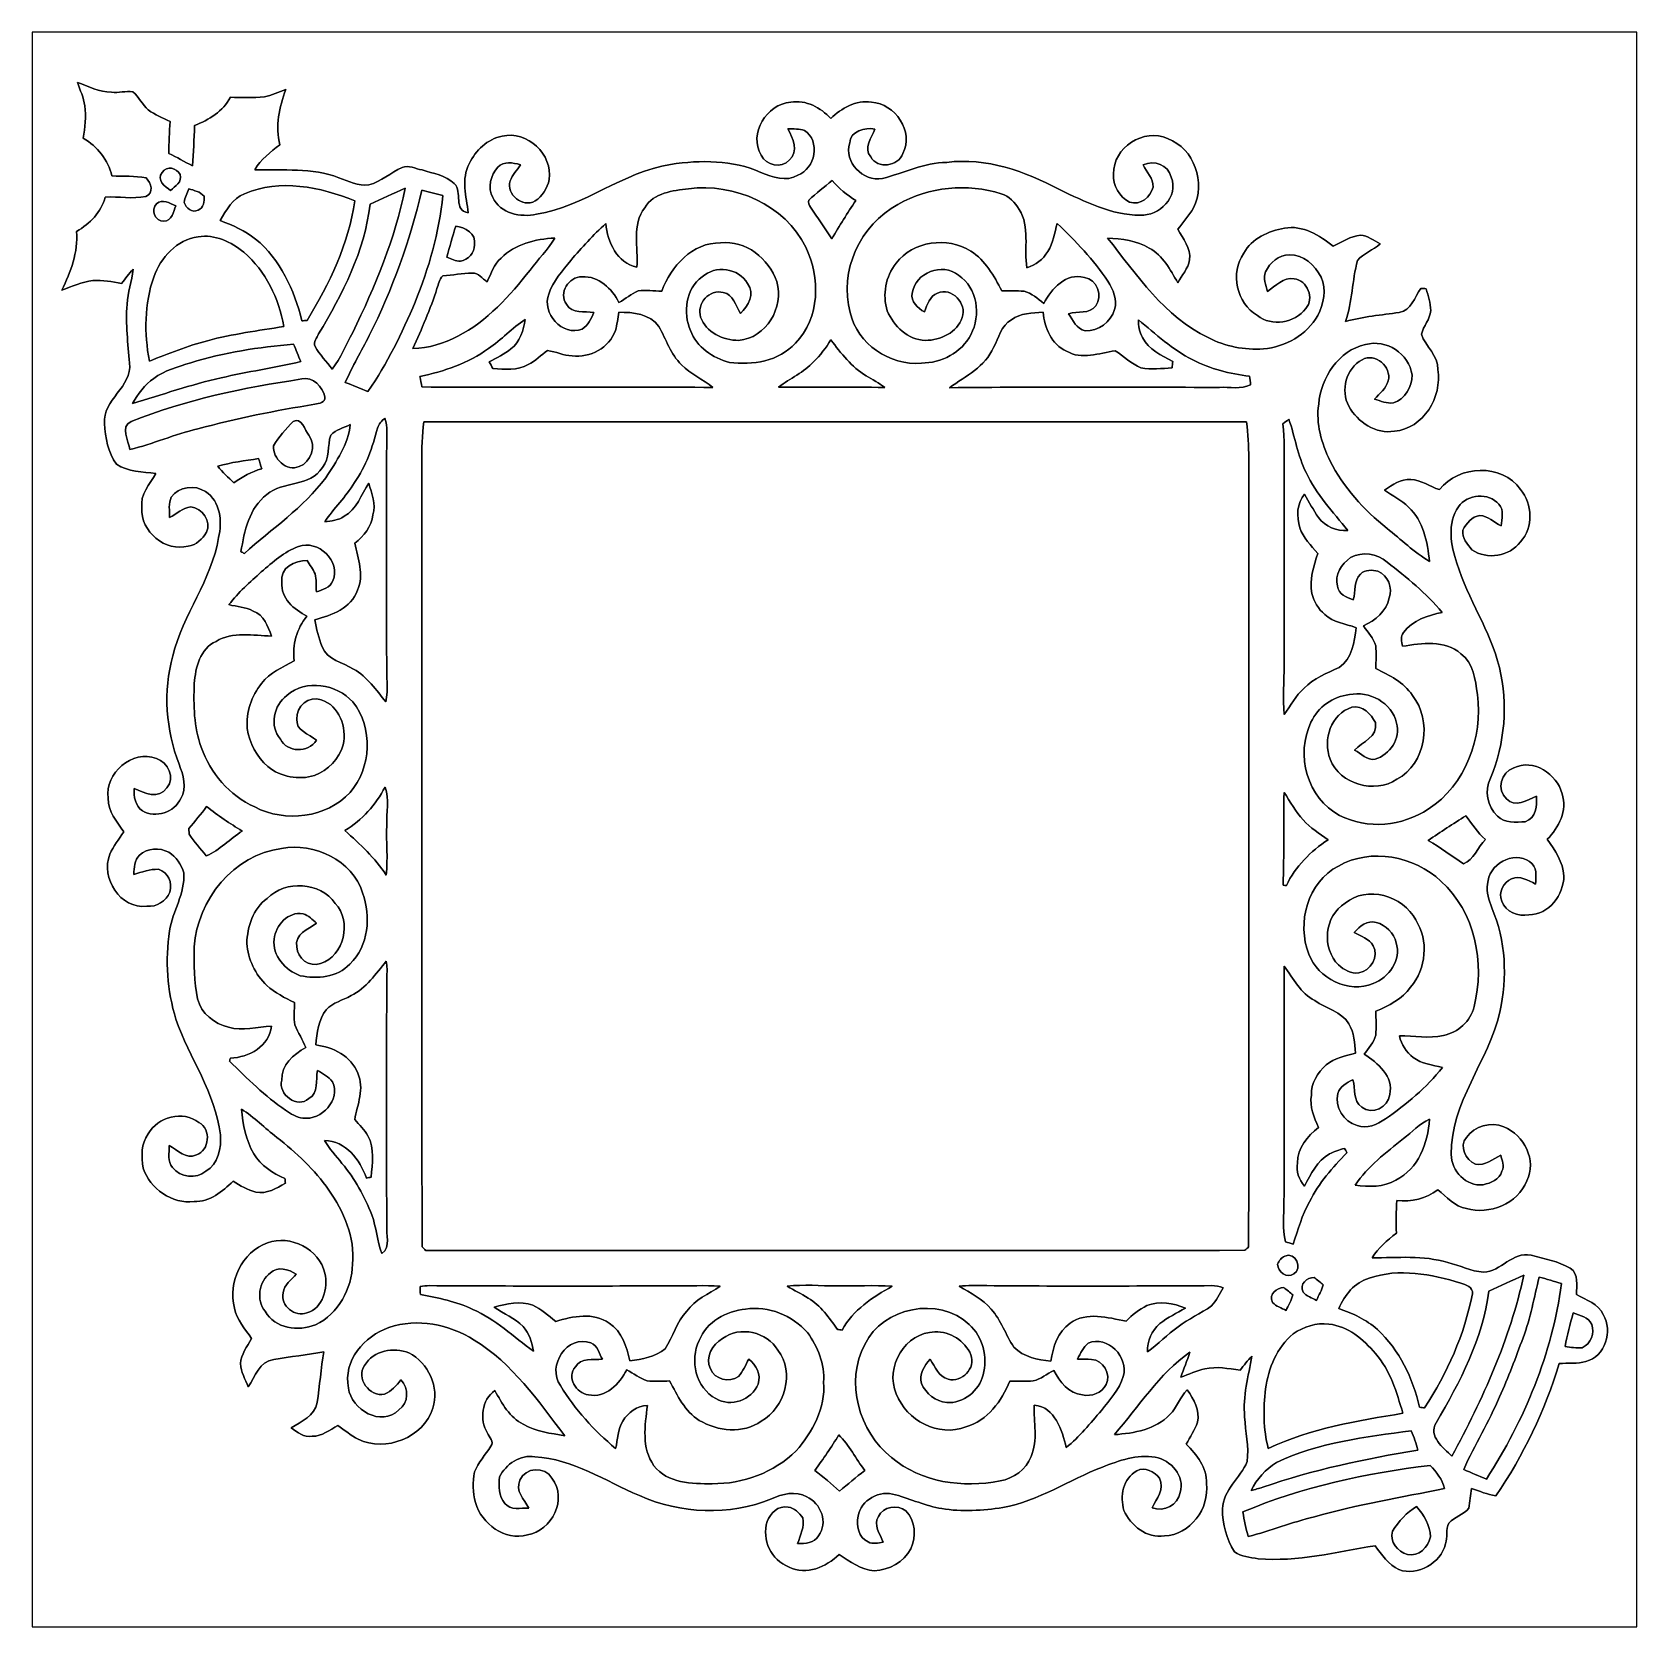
# Model space of a CAD drawing. Header units: centimetres. Extents: x -16.8 to 16.8, y -16.7 to 16.7.
import ezdxf

# ---------------------------------------------------------------- set-up
doc = ezdxf.new("R2010")
doc.units = ezdxf.units.CM
doc.header["$MEASUREMENT"] = 0
doc.layers.add('Layer 1', color=7, linetype='Continuous')

msp = doc.modelspace()

# ---------------------------------------------------------------- linework, layer by layer
at = {"layer": 'Layer 1', "color": 7}
for points, knots in [([(-16.77458, 16.66875), (-16.77458, 16.66875), (16.77458, 16.66875), (16.77458, 16.66875), (16.77458, 16.66875), (16.77458, 16.66875), (16.77458, -16.66875), (16.77458, -16.66875), (16.77458, -16.66875), (16.77458, -16.66875), (-16.77458, -16.66875), (-16.77458, -16.66875), (-16.77458, -16.66875), (-16.77458, -16.66875), (-16.77458, 16.66875), (-16.77458, 16.66875), (-16.77458, 16.66875), (-16.77458, 16.66875), (-16.77458, 16.66875), (-16.77458, 16.66875)], [0, 0, 0, 0, 0.16666667, 0.16666667, 0.16666667, 0.16666667, 0.33333333, 0.33333333, 0.33333333, 0.33333333, 0.5, 0.5, 0.5, 0.5, 0.66666667, 0.66666667, 0.66666667, 0.66666667, 1, 1, 1, 1]), ([(-15.82879, 15.61712), (-15.77199, 15.45555), (-15.69649, 15.29856), (-15.67109, 15.12782), (-15.67109, 15.12782), (-15.64146, 14.90204), (-15.66792, 14.67379), (-15.70531, 14.45084), (-15.70531, 14.45084), (-15.40969, 14.27797), (-15.18497, 13.99752), (-15.10877, 13.66167), (-15.10877, 13.66167), (-14.86853, 13.65673), (-14.62617, 13.66626), (-14.3891, 13.61899), (-14.3891, 13.61899), (-14.28679, 13.5195), (-14.21871, 13.29478), (-14.39721, 13.23446), (-14.39721, 13.23446), (-14.67379, 13.17061), (-14.96413, 13.23834), (-15.24635, 13.21858), (-15.24635, 13.21858), (-15.32996, 12.90144), (-15.56844, 12.66613), (-15.8436, 12.50139), (-15.8436, 12.50139), (-15.81256, 12.06359), (-15.96461, 11.65789), (-16.15405, 11.27478), (-16.15405, 11.27478), (-15.94062, 11.35168), (-15.73036, 11.44834), (-15.50317, 11.47868), (-15.50317, 11.47868), (-15.30174, 11.48468), (-15.09995, 11.45646), (-14.90274, 11.41624), (-14.90274, 11.41624), (-14.82654, 11.51714), (-14.7507, 11.61874), (-14.66286, 11.71046), (-14.66286, 11.71046), (-14.69178, 11.46387), (-14.77116, 11.22645), (-14.7895, 10.97809), (-14.7895, 10.97809), (-14.82196, 10.56852), (-14.77081, 10.15929), (-14.73623, 9.75184), (-14.73623, 9.75184), (-14.6745, 9.24913), (-15.31056, 8.98842), (-15.25905, 8.48431), (-15.25905, 8.48431), (-15.24423, 8.19362), (-15.18744, 7.87647), (-15.01281, 7.63552), (-15.01281, 7.63552), (-14.77257, 7.4736), (-14.46071, 7.48489), (-14.18449, 7.43832), (-14.18449, 7.43832), (-14.32207, 7.21819), (-14.52457, 7.00476), (-14.47729, 6.72183), (-14.47729, 6.72183), (-14.51328, 6.23182), (-13.98976, 5.78802), (-13.50857, 5.92526), (-13.50857, 5.92526), (-13.33994, 5.9436), (-13.21188, 6.07624), (-13.12757, 6.21347), (-13.12757, 6.21347), (-13.02173, 6.43996), (-13.21682, 6.72747), (-13.45812, 6.74194), (-13.45812, 6.74194), (-13.62816, 6.72606), (-13.75481, 6.59659), (-13.90015, 6.52074), (-13.90015, 6.52074), (-13.89944, 6.66327), (-13.92731, 6.81778), (-13.86487, 6.95043), (-13.86487, 6.95043), (-13.70789, 7.16774), (-13.36781, 7.21289), (-13.15085, 7.06226), (-13.15085, 7.06226), (-12.83123, 6.86647), (-12.80125, 6.43396), (-12.87427, 6.10094), (-12.87427, 6.10094), (-13.0235, 5.21723), (-13.61828, 4.49509), (-13.83312, 3.63255), (-13.83312, 3.63255), (-14.03703, 2.88925), (-13.98094, 2.07998), (-13.70013, 1.36384), (-13.70013, 1.36384), (-13.61546, 1.13983), (-13.53503, 0.87136), (-13.66449, 0.64841), (-13.66449, 0.64841), (-13.79467, 0.35807), (-14.19225, 0.23354), (-14.46848, 0.387), (-14.46848, 0.387), (-14.6177, 0.49953), (-14.65509, 0.68651), (-14.64134, 0.86007), (-14.64134, 0.86007), (-14.43743, 0.76165), (-14.11781, 0.62124), (-13.96048, 0.87207), (-13.96048, 0.87207), (-13.76468, 1.07633), (-13.94072, 1.40476), (-14.17638, 1.48555), (-14.17638, 1.48555), (-14.68049, 1.67393), (-15.25834, 1.17828), (-15.18391, 0.6537), (-15.18391, 0.6537), (-15.1959, 0.37536), (-14.99905, 0.16581), (-14.85688, -0.05115), (-14.85688, -0.05115), (-14.96272, -0.20038), (-15.07349, -0.34819), (-15.14828, -0.51647), (-15.14828, -0.51647), (-15.34866, -1.0093), (-14.92991, -1.67181), (-14.3764, -1.60232), (-14.3764, -1.60232), (-14.16932, -1.62913), (-13.97847, -1.49119), (-13.89239, -1.31233), (-13.89239, -1.31233), (-13.83806, -1.1116), (-13.92555, -0.895), (-14.13404, -0.8322), (-14.13404, -0.8322), (-14.31008, -0.82479), (-14.47835, -0.89464), (-14.64592, -0.93839), (-14.64592, -0.93839), (-14.64275, -0.79834), (-14.63358, -0.641), (-14.52774, -0.53622), (-14.52774, -0.53622), (-14.36793, -0.38135), (-14.10653, -0.37641), (-13.91567, -0.47449), (-13.91567, -0.47449), (-13.76257, -0.57221), (-13.6585, -0.73519), (-13.60382, -0.90629), (-13.60382, -0.90629), (-13.57101, -1.33703), (-13.83841, -1.70392), (-13.89944, -2.11878), (-13.89944, -2.11878), (-13.99787, -2.73156), (-13.95307, -3.37114), (-13.76645, -3.96381), (-13.76645, -3.96381), (-13.48458, -4.77943), (-12.94448, -5.50616), (-12.83688, -6.37928), (-12.83688, -6.37928), (-12.81677, -6.65268), (-12.87568, -6.9977), (-13.14309, -7.14057), (-13.14309, -7.14057), (-13.34135, -7.31838), (-13.6779, -7.26757), (-13.83877, -7.06543), (-13.83877, -7.06543), (-13.95518, -6.94161), (-13.8998, -6.75675), (-13.90579, -6.60859), (-13.90579, -6.60859), (-13.72658, -6.70031), (-13.56536, -6.89963), (-13.34064, -6.80402), (-13.34064, -6.80402), (-13.06266, -6.70877), (-13.02597, -6.26569), (-13.28596, -6.12422), (-13.28596, -6.12422), (-13.62075, -5.86846), (-14.14956, -5.99793), (-14.345, -6.36446), (-14.345, -6.36446), (-14.49952, -6.5659), (-14.49317, -6.83789), (-14.45189, -7.07637), (-14.45189, -7.07637), (-14.31325, -7.50782), (-13.84829, -7.83908), (-13.38862, -7.77487), (-13.38862, -7.77487), (-13.05807, -7.79145), (-12.79701, -7.56567), (-12.573, -7.35224), (-12.573, -7.35224), (-12.42131, -7.44149), (-12.26855, -7.54062), (-12.09463, -7.58014), (-12.09463, -7.58014), (-11.86603, -7.63164), (-11.67095, -7.49371), (-11.47904, -7.39634), (-11.47904, -7.39634), (-11.48151, -7.37129), (-11.48644, -7.32084), (-11.48856, -7.2958), (-11.48856, -7.2958), (-11.74785, -7.1882), (-11.99198, -7.02275), (-12.14049, -6.77898), (-12.14049, -6.77898), (-12.31018, -6.49852), (-12.35992, -6.16691), (-12.40014, -5.84659), (-12.40014, -5.84659), (-12.13062, -6.01345), (-11.9066, -6.2417), (-11.65754, -6.43608), (-11.65754, -6.43608), (-11.25432, -6.75816), (-10.86732, -7.10953), (-10.57381, -7.53745), (-10.57381, -7.53745), (-10.25596, -7.98407), (-10.02136, -8.52311), (-10.07533, -9.08332), (-10.07533, -9.08332), (-10.08839, -9.60191), (-10.36884, -10.12543), (-10.84862, -10.35226), (-10.84862, -10.35226), (-11.20951, -10.50361), (-11.69741, -10.43234), (-11.90449, -10.0711), (-11.90449, -10.0711), (-12.09393, -9.8358), (-12.03819, -9.44316), (-11.79124, -9.26994), (-11.79124, -9.26994), (-11.64131, -9.12107), (-11.41166, -9.19868), (-11.25149, -9.29217), (-11.25149, -9.29217), (-11.34674, -9.41599), (-11.51114, -9.51512), (-11.52243, -9.68304), (-11.52243, -9.68304), (-11.58946, -9.95045), (-11.27866, -10.20657), (-11.02924, -10.10532), (-11.02924, -10.10532), (-10.68952, -10.00831), (-10.58404, -9.58321), (-10.65248, -9.27523), (-10.65248, -9.27523), (-10.76678, -8.77076), (-11.37567, -8.46243), (-11.85616, -8.64235), (-11.85616, -8.64235), (-12.38991, -8.83003), (-12.68448, -9.46644), (-12.54443, -10.00337), (-12.54443, -10.00337), (-12.49856, -10.24961), (-12.31618, -10.43623), (-12.18847, -10.64295), (-12.18847, -10.64295), (-12.27631, -10.81017), (-12.41002, -10.96892), (-12.41989, -11.16577), (-12.41989, -11.16577), (-12.40614, -11.33757), (-12.32359, -11.49526), (-12.25585, -11.65119), (-12.25585, -11.65119), (-12.10486, -11.43494), (-12.02761, -11.12097), (-11.72245, -11.07687), (-11.72245, -11.07687), (-11.3732, -11.01901), (-11.01972, -10.98585), (-10.67223, -10.9153), (-10.67223, -10.9153), (-10.73926, -11.26666), (-10.76113, -11.62403), (-10.81546, -11.97681), (-10.81546, -11.97681), (-10.86344, -12.25797), (-11.14672, -12.37509), (-11.36121, -12.5095), (-11.36121, -12.5095), (-11.22363, -12.58852), (-11.09663, -12.72293), (-10.91953, -12.68236), (-10.91953, -12.68236), (-10.71457, -12.68871), (-10.55405, -12.55254), (-10.38437, -12.45976), (-10.38437, -12.45976), (-10.24396, -12.55748), (-10.10814, -12.66155), (-9.95927, -12.74657), (-9.95927, -12.74657), (-9.3853, -13.02068), (-8.59226, -12.71588), (-8.39752, -12.09675), (-8.39752, -12.09675), (-8.25465, -11.65684), (-8.48889, -11.14884), (-8.89529, -10.94176), (-8.89529, -10.94176), (-9.21597, -10.81758), (-9.63965, -10.88566), (-9.8238, -11.20175), (-9.8238, -11.20175), (-10.01395, -11.46528), (-9.71621, -11.87379), (-9.40647, -11.80253), (-9.40647, -11.80253), (-9.26148, -11.74468), (-9.16093, -11.62297), (-9.06639, -11.50549), (-9.06639, -11.50549), (-8.89706, -11.67906), (-8.89741, -11.98915), (-9.10766, -12.13026), (-9.10766, -12.13026), (-9.47349, -12.50174), (-10.09862, -12.1285), (-10.16282, -11.67589), (-10.16282, -11.67589), (-10.27395, -11.10474), (-9.83439, -10.58404), (-9.31474, -10.41224), (-9.31474, -10.41224), (-8.72208, -10.20233), (-8.05709, -10.34768), (-7.53357, -10.67259), (-7.53357, -10.67259), (-6.73488, -11.15977), (-6.1916, -11.944), (-5.63774, -12.67601), (-5.63774, -12.67601), (-5.93302, -12.61921), (-6.24452, -12.59099), (-6.50734, -12.43365), (-6.50734, -12.43365), (-6.79097, -12.28972), (-6.95149, -11.99832), (-7.09859, -11.72951), (-7.09859, -11.72951), (-7.37658, -11.92636), (-7.42985, -12.33382), (-7.25311, -12.61674), (-7.25311, -12.61674), (-7.21819, -12.70282), (-7.11129, -12.79984), (-7.18291, -12.89367), (-7.18291, -12.89367), (-7.29474, -13.07289), (-7.45067, -13.2267), (-7.52404, -13.42884), (-7.52404, -13.42884), (-7.56849, -13.6398), (-7.5565, -13.86099), (-7.50711, -14.07019), (-7.50711, -14.07019), (-7.37235, -14.51469), (-6.89504, -14.8777), (-6.41809, -14.74576), (-6.41809, -14.74576), (-5.91114, -14.65333), (-5.57142, -13.99963), (-5.90585, -13.56184), (-5.90585, -13.56184), (-6.05578, -13.30537), (-6.46642, -13.32865), (-6.57507, -13.60487), (-6.57507, -13.60487), (-6.68479, -13.81619), (-6.48653, -14.01163), (-6.38775, -14.18378), (-6.38775, -14.18378), (-6.55567, -14.18202), (-6.77298, -14.23776), (-6.88975, -14.08642), (-6.88975, -14.08642), (-7.02451, -13.93402), (-7.01781, -13.72341), (-7.00193, -13.53432), (-7.00193, -13.53432), (-6.86894, -13.26762), (-6.57084, -13.05983), (-6.26322, -13.11063), (-6.26322, -13.11063), (-5.46982, -13.1632), (-4.79108, -13.61652), (-4.07988, -13.9252), (-4.07988, -13.9252), (-3.21663, -14.30161), (-2.19604, -14.35947), (-1.32045, -13.99081), (-1.32045, -13.99081), (-1.09361, -13.88992), (-0.80963, -13.81795), (-0.57997, -13.94919), (-0.57997, -13.94919), (-0.28822, -14.07724), (-0.12136, -14.4974), (-0.33726, -14.76234), (-0.33726, -14.76234), (-0.41804, -14.92638), (-0.61595, -14.92285), (-0.77082, -14.92567), (-0.77082, -14.92567), (-0.71473, -14.7514), (-0.62195, -14.57889), (-0.6604, -14.38804), (-0.6604, -14.38804), (-0.74189, -14.29314), (-0.83785, -14.17743), (-0.96943, -14.16367), (-0.96943, -14.16367), (-1.17722, -14.12381), (-1.33844, -14.29456), (-1.41041, -14.46671), (-1.41041, -14.46671), (-1.52118, -14.84559), (-1.32574, -15.27704), (-0.95003, -15.41674), (-0.95003, -15.41674), (-0.58843, -15.6016), (-0.17216, -15.41427), (0.09701, -15.15569), (0.09701, -15.15569), (0.32244, -15.30385), (0.55316, -15.47601), (0.83256, -15.49576), (0.83256, -15.49576), (1.14159, -15.48447), (1.44745, -15.31197), (1.5935, -15.03504), (1.5935, -15.03504), (1.72085, -14.78174), (1.68734, -14.45084), (1.49296, -14.24164), (1.49296, -14.24164), (1.31904, -14.10652), (1.01388, -14.15274), (0.91793, -14.36158), (0.91793, -14.36158), (0.80222, -14.53938), (0.95462, -14.72918), (1.01776, -14.89569), (1.01776, -14.89569), (0.91405, -14.91686), (0.80081, -14.94437), (0.70132, -14.89216), (0.70132, -14.89216), (0.50588, -14.80326), (0.44344, -14.54961), (0.49354, -14.35559), (0.49354, -14.35559), (0.54469, -14.01233), (0.95179, -13.79749), (1.27494, -13.90756), (1.27494, -13.90756), (1.59879, -13.99752), (1.90782, -14.14039), (2.2412, -14.19648), (2.2412, -14.19648), (2.66453, -14.26492), (3.09845, -14.23846), (3.52072, -14.17285), (3.52072, -14.17285), (4.26791, -14.03844), (4.9022, -13.59888), (5.59929, -13.32689), (5.59929, -13.32689), (5.94995, -13.19283), (6.32319, -13.05701), (6.70595, -13.12263), (6.70595, -13.12263), (7.03227, -13.18295), (7.33107, -13.51139), (7.22842, -13.85887), (7.22842, -13.85887), (7.18326, -14.12557), (6.89116, -14.26986), (6.63822, -14.17955), (6.63822, -14.17955), (6.7377, -13.98976), (6.90457, -13.78902), (6.79626, -13.56007), (6.79626, -13.56007), (6.69184, -13.42743), (6.48582, -13.31242), (6.31931, -13.40838), (6.31931, -13.40838), (6.03144, -13.56184), (5.96159, -13.94178), (6.05155, -14.23247), (6.05155, -14.23247), (6.19019, -14.55173), (6.52992, -14.82725), (6.8961, -14.76234), (6.8961, -14.76234), (7.43232, -14.75916), (7.84719, -14.18343), (7.77381, -13.67084), (7.77381, -13.67084), (7.78863, -13.33959), (7.57767, -13.06724), (7.35118, -12.85099), (7.35118, -12.85099), (7.43656, -12.7), (7.53181, -12.55183), (7.5886, -12.38744), (7.5886, -12.38744), (7.64434, -12.1412), (7.51134, -11.90872), (7.37411, -11.7161), (7.37411, -11.7161), (7.21854, -11.8618), (7.16245, -12.08229), (7.00969, -12.23116), (7.00969, -12.23116), (6.70913, -12.54196), (6.26463, -12.62027), (5.85188, -12.64955), (5.85188, -12.64955), (6.36341, -12.06394), (6.78497, -11.37991), (7.42985, -10.928), (7.42985, -10.928), (7.37341, -11.10368), (7.29968, -11.27337), (7.23935, -11.44799), (7.23935, -11.44799), (7.40622, -11.38696), (7.5692, -11.31076), (7.74453, -11.27689), (7.74453, -11.27689), (7.98724, -11.21516), (8.23524, -11.2716), (8.47796, -11.30124), (8.47796, -11.30124), (8.55839, -11.20175), (8.63741, -11.10121), (8.72455, -11.00737), (8.72455, -11.00737), (8.65576, -11.42753), (8.52981, -11.84734), (8.57462, -12.27737), (8.57462, -12.27737), (8.59049, -12.58817), (8.6674, -12.90249), (8.62577, -13.214), (8.62577, -13.214), (8.48572, -13.56113), (8.12412, -13.80137), (8.10789, -14.20213), (8.10789, -14.20213), (8.11001, -14.5161), (8.19467, -14.83219), (8.36154, -15.09924), (8.36154, -15.09924), (8.49842, -15.20966), (8.68997, -15.21037), (8.85543, -15.24459), (8.85543, -15.24459), (9.68163, -15.31161), (10.49161, -15.10947), (11.29947, -14.97118), (11.29947, -14.97118), (11.44552, -15.15569), (11.57852, -15.36771), (11.79865, -15.47178), (11.79865, -15.47178), (12.19694, -15.6143), (12.67037, -15.33666), (12.7762, -14.93344), (12.7762, -14.93344), (12.81959, -14.79197), (12.77514, -14.63357), (12.84111, -14.49881), (12.84111, -14.49881), (12.9607, -14.36934), (13.1505, -14.32489), (13.26092, -14.18731), (13.26092, -14.18731), (13.28244, -14.04937), (13.30078, -13.91179), (13.31595, -13.77456), (13.31595, -13.77456), (13.48317, -13.83277), (13.64791, -13.8998), (13.8236, -13.9319), (13.8236, -13.9319), (14.4085, -13.08664), (14.84842, -12.14367), (15.15039, -11.16259), (15.15039, -11.16259), (15.33596, -11.15166), (15.52787, -11.1693), (15.7099, -11.12097), (15.7099, -11.12097), (16.11136, -11.01478), (16.27646, -10.48244), (16.07114, -10.1406), (16.07114, -10.1406), (15.9706, -9.91306), (15.71378, -9.83827), (15.51481, -9.72009), (15.51481, -9.72009), (15.50705, -9.53417), (15.56526, -9.28934), (15.38005, -9.17222), (15.38005, -9.17222), (15.12993, -9.02723), (14.8396, -8.96973), (14.56126, -8.90094), (14.56126, -8.90094), (14.17673, -8.81415), (13.93578, -9.24348), (13.56607, -9.25195), (13.56607, -9.25195), (13.30607, -9.23749), (13.07218, -9.11084), (12.82241, -9.05369), (12.82241, -9.05369), (12.30947, -8.89459), (11.7669, -8.95244), (11.23915, -8.95632), (11.23915, -8.95632), (11.36685, -8.74783), (11.55277, -8.58626), (11.74679, -8.44091), (11.74679, -8.44091), (11.73339, -8.21196), (11.74362, -7.98195), (11.75526, -7.7537), (11.75526, -7.7537), (12.06041, -7.79639), (12.36662, -7.71842), (12.61286, -7.53286), (12.61286, -7.53286), (12.7956, -7.68244), (12.96599, -7.87753), (13.20976, -7.92233), (13.20976, -7.92233), (13.69307, -8.05956), (14.2815, -7.82673), (14.47024, -7.34448), (14.47024, -7.34448), (14.69002, -6.91938), (14.41203, -6.38598), (13.99434, -6.21594), (13.99434, -6.21594), (13.72341, -6.1027), (13.37804, -6.19795), (13.20906, -6.43643), (13.20906, -6.43643), (13.05348, -6.62517), (13.19459, -6.91197), (13.39885, -6.99241), (13.39885, -6.99241), (13.60241, -7.03933), (13.76327, -6.89046), (13.92908, -6.80438), (13.92908, -6.80438), (13.95518, -6.91444), (14.01127, -7.03439), (13.95342, -7.14516), (13.95342, -7.14516), (13.90015, -7.31591), (13.72094, -7.38893), (13.56325, -7.42562), (13.56325, -7.42562), (13.20447, -7.46866), (12.89297, -7.14128), (12.89473, -6.79097), (12.89473, -6.79097), (12.87568, -5.69948), (13.67472, -4.84434), (13.90791, -3.8167), (13.90791, -3.8167), (14.06737, -3.09774), (14.04091, -2.31881), (13.74069, -1.6383), (13.74069, -1.6383), (13.68637, -1.4792), (13.61793, -1.31022), (13.65426, -1.14053), (13.65426, -1.14053), (13.66555, -0.73378), (14.19013, -0.43568), (14.53233, -0.67134), (14.53233, -0.67134), (14.69143, -0.77399), (14.67062, -0.97684), (14.65404, -1.14053), (14.65404, -1.14053), (14.50093, -1.06045), (14.3323, -0.95991), (14.15239, -1.02799), (14.15239, -1.02799), (13.98482, -1.1049), (13.86946, -1.32045), (13.9513, -1.49754), (13.9513, -1.49754), (14.0268, -1.72014), (14.29561, -1.82598), (14.5161, -1.78329), (14.5161, -1.78329), (14.93591, -1.78506), (15.24247, -1.36384), (15.25023, -0.97014), (15.25023, -0.97014), (15.22942, -0.68157), (15.06361, -0.43321), (14.90098, -0.20461), (14.90098, -0.20461), (15.13946, 0.03951), (15.32572, 0.40005), (15.21037, 0.74507), (15.21037, 0.74507), (15.10312, 1.15852), (14.61241, 1.49401), (14.19931, 1.28623), (14.19931, 1.28623), (13.92872, 1.20544), (13.83771, 0.8315), (14.04726, 0.64135), (14.04726, 0.64135), (14.21836, 0.44838), (14.48364, 0.61771), (14.67238, 0.69744), (14.67238, 0.69744), (14.69002, 0.49213), (14.67167, 0.24448), (14.44096, 0.16369), (14.44096, 0.16369), (14.24728, 0.14534), (14.00845, 0.127), (13.86099, 0.27975), (13.86099, 0.27975), (13.64403, 0.47766), (13.58547, 0.81104), (13.71212, 1.07315), (13.71212, 1.07315), (14.01657, 1.80022), (14.08536, 2.61796), (13.9005, 3.3849), (13.9005, 3.3849), (13.71388, 4.15502), (13.24328, 4.81259), (13.01221, 5.56683), (13.01221, 5.56683), (12.87992, 5.93796), (12.80372, 6.40362), (13.04325, 6.74793), (13.04325, 6.74793), (13.23199, 7.0164), (13.67684, 7.04779), (13.89133, 6.80014), (13.89133, 6.80014), (14.00316, 6.67244), (13.95024, 6.4964), (13.93402, 6.34436), (13.93402, 6.34436), (13.79149, 6.42479), (13.66097, 6.54544), (13.49304, 6.56625), (13.49304, 6.56625), (13.32301, 6.53838), (13.20976, 6.40362), (13.1378, 6.25687), (13.1378, 6.25687), (13.1124, 6.09106), (13.2267, 5.9623), (13.32653, 5.84835), (13.32653, 5.84835), (13.63662, 5.62857), (14.11605, 5.70759), (14.34006, 6.01451), (14.34006, 6.01451), (14.61311, 6.31472), (14.59512, 6.80226), (14.34042, 7.10882), (14.34042, 7.10882), (13.94883, 7.65281), (13.05242, 7.62564), (12.64849, 7.1053), (12.64849, 7.1053), (12.44353, 7.16597), (12.26714, 7.31273), (12.04701, 7.31661), (12.04701, 7.31661), (11.8364, 7.3339), (11.66495, 7.19984), (11.49844, 7.09577), (11.49844, 7.09577), (11.66319, 6.97583), (11.85439, 6.89046), (11.99762, 6.74088), (11.99762, 6.74088), (12.31089, 6.45478), (12.39661, 6.00851), (12.43824, 5.60493), (12.43824, 5.60493), (12.11474, 5.7972), (11.84381, 6.06108), (11.5503, 6.29356), (11.5503, 6.29356), (11.06629, 6.68232), (10.63696, 7.15081), (10.35861, 7.71031), (10.35861, 7.71031), (10.18117, 8.07579), (10.05981, 8.48254), (10.12225, 8.89247), (10.12225, 8.89247), (10.17411, 9.43716), (10.53289, 10.0203), (11.10015, 10.13566), (11.10015, 10.13566), (11.52772, 10.26195), (12.01949, 9.9441), (12.07417, 9.50242), (12.07417, 9.50242), (12.07664, 9.25689), (11.92601, 8.9916), (11.68365, 8.91752), (11.68365, 8.91752), (11.54889, 8.90023), (11.4173, 8.95562), (11.29171, 8.99619), (11.29171, 8.99619), (11.39507, 9.11507), (11.53372, 9.21879), (11.5764, 9.37789), (11.5764, 9.37789), (11.65331, 9.66999), (11.30371, 9.9762), (11.02924, 9.82027), (11.02924, 9.82027), (10.69164, 9.63648), (10.57875, 9.18069), (10.7502, 8.84626), (10.7502, 8.84626), (10.93717, 8.51676), (11.31499, 8.25959), (11.70658, 8.32661), (11.70658, 8.32661), (12.31089, 8.37741), (12.70988, 9.04346), (12.61145, 9.61319), (12.61145, 9.61319), (12.62415, 9.90671), (12.35639, 10.09544), (12.2682, 10.35332), (12.2682, 10.35332), (12.31336, 10.52583), (12.45129, 10.66588), (12.46364, 10.84898), (12.46364, 10.84898), (12.46011, 11.00596), (12.41531, 11.1566), (12.36839, 11.30476), (12.36839, 11.30476), (12.34017, 11.30618), (12.28443, 11.309), (12.25621, 11.31041), (12.25621, 11.31041), (12.13132, 11.12591), (12.05371, 10.85215), (11.80712, 10.80699), (11.80712, 10.80699), (11.43141, 10.75443), (11.05182, 10.71915), (10.68423, 10.62249), (10.68423, 10.62249), (10.82287, 11.03454), (10.82181, 11.47551), (10.93223, 11.8932), (10.93223, 11.8932), (11.05888, 12.0456), (11.26137, 12.11192), (11.40954, 12.2428), (11.40954, 12.2428), (11.27407, 12.30771), (11.14742, 12.41354), (10.99326, 12.42413), (10.99326, 12.42413), (10.78618, 12.40508), (10.60873, 12.28161), (10.42635, 12.192), (10.42635, 12.192), (10.13742, 12.41778), (9.79241, 12.64073), (9.40611, 12.57053), (9.40611, 12.57053), (9.07521, 12.50809), (8.72278, 12.36027), (8.55768, 12.0456), (8.55768, 12.0456), (8.26841, 11.63673), (8.40493, 10.9982), (8.83991, 10.74702), (8.83991, 10.74702), (9.14047, 10.50255), (9.62589, 10.5851), (9.85097, 10.89201), (9.85097, 10.89201), (10.04499, 11.08992), (9.88166, 11.49033), (9.60896, 11.51008), (9.60896, 11.51008), (9.37683, 11.54994), (9.2262, 11.35874), (9.05404, 11.24726), (9.05404, 11.24726), (9.02159, 11.38061), (8.9468, 11.52525), (9.01241, 11.66072), (9.01241, 11.66072), (9.09779, 11.8491), (9.29076, 12.01244), (9.50595, 12.00997), (9.50595, 12.00997), (9.80299, 12.02655), (10.04993, 11.79583), (10.17129, 11.54501), (10.17129, 11.54501), (10.29053, 11.28536), (10.22138, 10.98938), (10.10497, 10.74279), (10.10497, 10.74279), (9.87002, 10.34309), (9.42587, 10.08521), (8.96761, 10.04605), (8.96761, 10.04605), (8.57038, 10.02065), (8.16575, 10.09544), (7.81403, 10.28347), (7.81403, 10.28347), (6.89716, 10.71598), (6.32037, 11.59722), (5.70759, 12.36345), (5.70759, 12.36345), (6.00569, 12.34228), (6.31966, 12.31865), (6.57789, 12.15143), (6.57789, 12.15143), (6.86894, 12.00573), (7.01781, 11.69599), (7.17726, 11.42929), (7.17726, 11.42929), (7.2644, 11.58416), (7.39211, 11.72739), (7.4228, 11.90766), (7.4228, 11.90766), (7.45208, 12.15319), (7.29015, 12.34934), (7.17515, 12.54795), (7.17515, 12.54795), (7.29121, 12.69083), (7.41116, 12.83194), (7.50323, 12.99245), (7.50323, 12.99245), (7.76711, 13.51351), (7.52546, 14.24093), (6.96242, 14.44131), (6.96242, 14.44131), (6.46889, 14.67167), (5.8166, 14.25363), (5.83565, 13.70542), (5.83565, 13.70542), (5.81625, 13.46835), (5.95101, 13.21929), (6.16656, 13.11592), (6.16656, 13.11592), (6.39233, 13.03514), (6.60823, 13.22423), (6.66397, 13.43025), (6.66397, 13.43025), (6.66256, 13.60805), (6.53133, 13.74528), (6.4516, 13.8938), (6.4516, 13.8938), (6.6802, 13.99469), (6.979, 13.89944), (7.04003, 13.63627), (7.04003, 13.63627), (7.20654, 13.22776), (6.7885, 12.82206), (6.38951, 12.84146), (6.38951, 12.84146), (5.78591, 12.84217), (5.23311, 13.12333), (4.70182, 13.38016), (4.70182, 13.38016), (3.98145, 13.76292), (3.17535, 14.0462), (2.34668, 13.94601), (2.34668, 13.94601), (1.87325, 13.94354), (1.44992, 13.72059), (1.00048, 13.61052), (1.00048, 13.61052), (0.59478, 13.53644), (0.19297, 13.94989), (0.3175, 14.35382), (0.3175, 14.35382), (0.33972, 14.60571), (0.63112, 14.68261), (0.84314, 14.64169), (0.84314, 14.64169), (0.77011, 14.4593), (0.60184, 14.24869), (0.75812, 14.05819), (0.75812, 14.05819), (0.89958, 13.80278), (1.33244, 13.85711), (1.42769, 14.1291), (1.42769, 14.1291), (1.67358, 14.58172), (1.26118, 15.17685), (0.77329, 15.20472), (0.77329, 15.20472), (0.44485, 15.25164), (0.15099, 15.07702), (-0.07938, 14.86359), (-0.07938, 14.86359), (-0.29175, 15.09007), (-0.59337, 15.25729), (-0.91405, 15.20331), (-0.91405, 15.20331), (-1.41852, 15.15957), (-1.80481, 14.55208), (-1.53317, 14.09382), (-1.53317, 14.09382), (-1.42487, 13.87792), (-1.11619, 13.8109), (-0.94262, 13.9954), (-0.94262, 13.9954), (-0.74224, 14.16614), (-0.87383, 14.45542), (-0.97261, 14.64874), (-0.97261, 14.64874), (-0.85725, 14.64028), (-0.73731, 14.65121), (-0.62653, 14.61206), (-0.62653, 14.61206), (-0.29069, 14.39474), (-0.40146, 13.80913), (-0.76588, 13.67896), (-0.76588, 13.67896), (-1.00648, 13.5322), (-1.29928, 13.63451), (-1.53846, 13.73399), (-1.53846, 13.73399), (-2.12866, 13.99857), (-2.79718, 13.99681), (-3.42512, 13.90403), (-3.42512, 13.90403), (-4.42489, 13.74246), (-5.22852, 13.02773), (-6.22688, 12.85981), (-6.22688, 12.85981), (-6.56131, 12.79102), (-6.98747, 12.87568), (-7.1441, 13.21223), (-7.1441, 13.21223), (-7.26264, 13.41473), (-7.18361, 13.68072), (-7.03862, 13.84759), (-7.03862, 13.84759), (-6.91092, 13.97459), (-6.72042, 13.94142), (-6.56519, 13.89521), (-6.56519, 13.89521), (-6.63716, 13.78267), (-6.72959, 13.68143), (-6.78251, 13.55796), (-6.78251, 13.55796), (-6.86823, 13.27609), (-6.51969, 12.98928), (-6.26004, 13.13886), (-6.26004, 13.13886), (-6.10694, 13.23869), (-5.99828, 13.40732), (-5.96547, 13.58688), (-5.96547, 13.58688), (-5.88151, 14.1097), (-6.42973, 14.61629), (-6.94408, 14.49317), (-6.94408, 14.49317), (-7.25417, 14.4332), (-7.5057, 14.19789), (-7.63446, 13.91567), (-7.63446, 13.91567), (-7.80733, 13.6017), (-7.70043, 13.22634), (-7.65493, 12.89403), (-7.65493, 12.89403), (-7.97631, 12.93248), (-7.77064, 13.32936), (-7.94879, 13.50151), (-7.94879, 13.50151), (-8.12271, 13.68284), (-8.39399, 13.70859), (-8.62224, 13.78761), (-8.62224, 13.78761), (-8.75665, 13.81019), (-8.90376, 13.89839), (-9.04099, 13.837), (-9.04099, 13.837), (-9.27806, 13.73046), (-9.47773, 13.5442), (-9.73279, 13.47682), (-9.73279, 13.47682), (-9.95609, 13.44048), (-10.15718, 13.55407), (-10.35967, 13.62428), (-10.35967, 13.62428), (-10.92129, 13.83806), (-11.53125, 13.77386), (-12.11898, 13.7922), (-12.11898, 13.7922), (-11.99092, 14.00775), (-11.79442, 14.16403), (-11.59616, 14.31114), (-11.59616, 14.31114), (-11.69458, 14.70201), (-11.60357, 15.09783), (-11.47057, 15.46648), (-11.47057, 15.46648), (-11.61909, 15.41321), (-11.76338, 15.34407), (-11.9193, 15.31585), (-11.9193, 15.31585), (-12.15566, 15.29397), (-12.39344, 15.30244), (-12.63015, 15.30667), (-12.63015, 15.30667), (-12.78184, 15.00752), (-13.07783, 14.83677), (-13.37698, 14.71366), (-13.37698, 14.71366), (-13.38827, 14.43249), (-13.39921, 14.15133), (-13.42355, 13.87087), (-13.42355, 13.87087), (-13.58688, 13.96189), (-13.75022, 14.05326), (-13.9192, 14.13369), (-13.9192, 14.13369), (-13.91179, 14.357), (-13.90333, 14.57995), (-13.88957, 14.80256), (-13.88957, 14.80256), (-14.04585, 14.87346), (-14.20671, 14.93873), (-14.34606, 15.04139), (-14.34606, 15.04139), (-14.47059, 15.15181), (-14.54185, 15.31056), (-14.66638, 15.42097), (-14.66638, 15.42097), (-14.81526, 15.44391), (-14.96766, 15.3924), (-15.11759, 15.41321), (-15.11759, 15.41321), (-15.37018, 15.40651), (-15.5956, 15.53598), (-15.82879, 15.61712)], [0, 0, 0, 0, 0.00333333, 0.00333333, 0.00333333, 0.00333333, 0.00666667, 0.00666667, 0.00666667, 0.00666667, 0.01, 0.01, 0.01, 0.01, 0.01333333, 0.01333333, 0.01333333, 0.01333333, 0.01666667, 0.01666667, 0.01666667, 0.01666667, 0.02, 0.02, 0.02, 0.02, 0.02333333, 0.02333333, 0.02333333, 0.02333333, 0.02666667, 0.02666667, 0.02666667, 0.02666667, 0.03, 0.03, 0.03, 0.03, 0.03333333, 0.03333333, 0.03333333, 0.03333333, 0.03666667, 0.03666667, 0.03666667, 0.03666667, 0.04, 0.04, 0.04, 0.04, 0.04333333, 0.04333333, 0.04333333, 0.04333333, 0.04666667, 0.04666667, 0.04666667, 0.04666667, 0.05, 0.05, 0.05, 0.05, 0.05333333, 0.05333333, 0.05333333, 0.05333333, 0.05666667, 0.05666667, 0.05666667, 0.05666667, 0.06, 0.06, 0.06, 0.06, 0.06333333, 0.06333333, 0.06333333, 0.06333333, 0.06666667, 0.06666667, 0.06666667, 0.06666667, 0.07, 0.07, 0.07, 0.07, 0.07333333, 0.07333333, 0.07333333, 0.07333333, 0.07666667, 0.07666667, 0.07666667, 0.07666667, 0.08, 0.08, 0.08, 0.08, 0.08333333, 0.08333333, 0.08333333, 0.08333333, 0.08666667, 0.08666667, 0.08666667, 0.08666667, 0.09, 0.09, 0.09, 0.09, 0.09333333, 0.09333333, 0.09333333, 0.09333333, 0.09666667, 0.09666667, 0.09666667, 0.09666667, 0.1, 0.1, 0.1, 0.1, 0.10333333, 0.10333333, 0.10333333, 0.10333333, 0.10666667, 0.10666667, 0.10666667, 0.10666667, 0.11, 0.11, 0.11, 0.11, 0.11333333, 0.11333333, 0.11333333, 0.11333333, 0.11666667, 0.11666667, 0.11666667, 0.11666667, 0.12, 0.12, 0.12, 0.12, 0.12333333, 0.12333333, 0.12333333, 0.12333333, 0.12666667, 0.12666667, 0.12666667, 0.12666667, 0.13, 0.13, 0.13, 0.13, 0.13333333, 0.13333333, 0.13333333, 0.13333333, 0.13666667, 0.13666667, 0.13666667, 0.13666667, 0.14, 0.14, 0.14, 0.14, 0.14333333, 0.14333333, 0.14333333, 0.14333333, 0.14666667, 0.14666667, 0.14666667, 0.14666667, 0.15, 0.15, 0.15, 0.15, 0.15333333, 0.15333333, 0.15333333, 0.15333333, 0.15666667, 0.15666667, 0.15666667, 0.15666667, 0.16, 0.16, 0.16, 0.16, 0.16333333, 0.16333333, 0.16333333, 0.16333333, 0.16666667, 0.16666667, 0.16666667, 0.16666667, 0.17, 0.17, 0.17, 0.17, 0.17333333, 0.17333333, 0.17333333, 0.17333333, 0.17666667, 0.17666667, 0.17666667, 0.17666667, 0.18, 0.18, 0.18, 0.18, 0.18333333, 0.18333333, 0.18333333, 0.18333333, 0.18666667, 0.18666667, 0.18666667, 0.18666667, 0.19, 0.19, 0.19, 0.19, 0.19333333, 0.19333333, 0.19333333, 0.19333333, 0.19666667, 0.19666667, 0.19666667, 0.19666667, 0.2, 0.2, 0.2, 0.2, 0.20333333, 0.20333333, 0.20333333, 0.20333333, 0.20666667, 0.20666667, 0.20666667, 0.20666667, 0.21, 0.21, 0.21, 0.21, 0.21333333, 0.21333333, 0.21333333, 0.21333333, 0.21666667, 0.21666667, 0.21666667, 0.21666667, 0.22, 0.22, 0.22, 0.22, 0.22333333, 0.22333333, 0.22333333, 0.22333333, 0.22666667, 0.22666667, 0.22666667, 0.22666667, 0.23, 0.23, 0.23, 0.23, 0.23333333, 0.23333333, 0.23333333, 0.23333333, 0.23666667, 0.23666667, 0.23666667, 0.23666667, 0.24, 0.24, 0.24, 0.24, 0.24333333, 0.24333333, 0.24333333, 0.24333333, 0.24666667, 0.24666667, 0.24666667, 0.24666667, 0.25, 0.25, 0.25, 0.25, 0.25333333, 0.25333333, 0.25333333, 0.25333333, 0.25666667, 0.25666667, 0.25666667, 0.25666667, 0.26, 0.26, 0.26, 0.26, 0.26333333, 0.26333333, 0.26333333, 0.26333333, 0.26666667, 0.26666667, 0.26666667, 0.26666667, 0.27, 0.27, 0.27, 0.27, 0.27333333, 0.27333333, 0.27333333, 0.27333333, 0.27666667, 0.27666667, 0.27666667, 0.27666667, 0.28, 0.28, 0.28, 0.28, 0.28333333, 0.28333333, 0.28333333, 0.28333333, 0.28666667, 0.28666667, 0.28666667, 0.28666667, 0.29, 0.29, 0.29, 0.29, 0.29333333, 0.29333333, 0.29333333, 0.29333333, 0.29666667, 0.29666667, 0.29666667, 0.29666667, 0.3, 0.3, 0.3, 0.3, 0.30333333, 0.30333333, 0.30333333, 0.30333333, 0.30666667, 0.30666667, 0.30666667, 0.30666667, 0.31, 0.31, 0.31, 0.31, 0.31333333, 0.31333333, 0.31333333, 0.31333333, 0.31666667, 0.31666667, 0.31666667, 0.31666667, 0.32, 0.32, 0.32, 0.32, 0.32333333, 0.32333333, 0.32333333, 0.32333333, 0.32666667, 0.32666667, 0.32666667, 0.32666667, 0.33, 0.33, 0.33, 0.33, 0.33333333, 0.33333333, 0.33333333, 0.33333333, 0.33666667, 0.33666667, 0.33666667, 0.33666667, 0.34, 0.34, 0.34, 0.34, 0.34333333, 0.34333333, 0.34333333, 0.34333333, 0.34666667, 0.34666667, 0.34666667, 0.34666667, 0.35, 0.35, 0.35, 0.35, 0.35333333, 0.35333333, 0.35333333, 0.35333333, 0.35666667, 0.35666667, 0.35666667, 0.35666667, 0.36, 0.36, 0.36, 0.36, 0.36333333, 0.36333333, 0.36333333, 0.36333333, 0.36666667, 0.36666667, 0.36666667, 0.36666667, 0.37, 0.37, 0.37, 0.37, 0.37333333, 0.37333333, 0.37333333, 0.37333333, 0.37666667, 0.37666667, 0.37666667, 0.37666667, 0.38, 0.38, 0.38, 0.38, 0.38333333, 0.38333333, 0.38333333, 0.38333333, 0.38666667, 0.38666667, 0.38666667, 0.38666667, 0.39, 0.39, 0.39, 0.39, 0.39333333, 0.39333333, 0.39333333, 0.39333333, 0.39666667, 0.39666667, 0.39666667, 0.39666667, 0.4, 0.4, 0.4, 0.4, 0.40333333, 0.40333333, 0.40333333, 0.40333333, 0.40666667, 0.40666667, 0.40666667, 0.40666667, 0.41, 0.41, 0.41, 0.41, 0.41333333, 0.41333333, 0.41333333, 0.41333333, 0.41666667, 0.41666667, 0.41666667, 0.41666667, 0.42, 0.42, 0.42, 0.42, 0.42333333, 0.42333333, 0.42333333, 0.42333333, 0.42666667, 0.42666667, 0.42666667, 0.42666667, 0.43, 0.43, 0.43, 0.43, 0.43333333, 0.43333333, 0.43333333, 0.43333333, 0.43666667, 0.43666667, 0.43666667, 0.43666667, 0.44, 0.44, 0.44, 0.44, 0.44333333, 0.44333333, 0.44333333, 0.44333333, 0.44666667, 0.44666667, 0.44666667, 0.44666667, 0.45, 0.45, 0.45, 0.45, 0.45333333, 0.45333333, 0.45333333, 0.45333333, 0.45666667, 0.45666667, 0.45666667, 0.45666667, 0.46, 0.46, 0.46, 0.46, 0.46333333, 0.46333333, 0.46333333, 0.46333333, 0.46666667, 0.46666667, 0.46666667, 0.46666667, 0.47, 0.47, 0.47, 0.47, 0.47333333, 0.47333333, 0.47333333, 0.47333333, 0.47666667, 0.47666667, 0.47666667, 0.47666667, 0.48, 0.48, 0.48, 0.48, 0.48333333, 0.48333333, 0.48333333, 0.48333333, 0.48666667, 0.48666667, 0.48666667, 0.48666667, 0.49, 0.49, 0.49, 0.49, 0.49333333, 0.49333333, 0.49333333, 0.49333333, 0.49666667, 0.49666667, 0.49666667, 0.49666667, 0.5, 0.5, 0.5, 0.5, 0.50333333, 0.50333333, 0.50333333, 0.50333333, 0.50666667, 0.50666667, 0.50666667, 0.50666667, 0.51, 0.51, 0.51, 0.51, 0.51333333, 0.51333333, 0.51333333, 0.51333333, 0.51666667, 0.51666667, 0.51666667, 0.51666667, 0.52, 0.52, 0.52, 0.52, 0.52333333, 0.52333333, 0.52333333, 0.52333333, 0.52666667, 0.52666667, 0.52666667, 0.52666667, 0.53, 0.53, 0.53, 0.53, 0.53333333, 0.53333333, 0.53333333, 0.53333333, 0.53666667, 0.53666667, 0.53666667, 0.53666667, 0.54, 0.54, 0.54, 0.54, 0.54333333, 0.54333333, 0.54333333, 0.54333333, 0.54666667, 0.54666667, 0.54666667, 0.54666667, 0.55, 0.55, 0.55, 0.55, 0.55333333, 0.55333333, 0.55333333, 0.55333333, 0.55666667, 0.55666667, 0.55666667, 0.55666667, 0.56, 0.56, 0.56, 0.56, 0.56333333, 0.56333333, 0.56333333, 0.56333333, 0.56666667, 0.56666667, 0.56666667, 0.56666667, 0.57, 0.57, 0.57, 0.57, 0.57333333, 0.57333333, 0.57333333, 0.57333333, 0.57666667, 0.57666667, 0.57666667, 0.57666667, 0.58, 0.58, 0.58, 0.58, 0.58333333, 0.58333333, 0.58333333, 0.58333333, 0.58666667, 0.58666667, 0.58666667, 0.58666667, 0.59, 0.59, 0.59, 0.59, 0.59333333, 0.59333333, 0.59333333, 0.59333333, 0.59666667, 0.59666667, 0.59666667, 0.59666667, 0.6, 0.6, 0.6, 0.6, 0.60333333, 0.60333333, 0.60333333, 0.60333333, 0.60666667, 0.60666667, 0.60666667, 0.60666667, 0.61, 0.61, 0.61, 0.61, 0.61333333, 0.61333333, 0.61333333, 0.61333333, 0.61666667, 0.61666667, 0.61666667, 0.61666667, 0.62, 0.62, 0.62, 0.62, 0.62333333, 0.62333333, 0.62333333, 0.62333333, 0.62666667, 0.62666667, 0.62666667, 0.62666667, 0.63, 0.63, 0.63, 0.63, 0.63333333, 0.63333333, 0.63333333, 0.63333333, 0.63666667, 0.63666667, 0.63666667, 0.63666667, 0.64, 0.64, 0.64, 0.64, 0.64333333, 0.64333333, 0.64333333, 0.64333333, 0.64666667, 0.64666667, 0.64666667, 0.64666667, 0.65, 0.65, 0.65, 0.65, 0.65333333, 0.65333333, 0.65333333, 0.65333333, 0.65666667, 0.65666667, 0.65666667, 0.65666667, 0.66, 0.66, 0.66, 0.66, 0.66333333, 0.66333333, 0.66333333, 0.66333333, 0.66666667, 0.66666667, 0.66666667, 0.66666667, 0.67, 0.67, 0.67, 0.67, 0.67333333, 0.67333333, 0.67333333, 0.67333333, 0.67666667, 0.67666667, 0.67666667, 0.67666667, 0.68, 0.68, 0.68, 0.68, 0.68333333, 0.68333333, 0.68333333, 0.68333333, 0.68666667, 0.68666667, 0.68666667, 0.68666667, 0.69, 0.69, 0.69, 0.69, 0.69333333, 0.69333333, 0.69333333, 0.69333333, 0.69666667, 0.69666667, 0.69666667, 0.69666667, 0.7, 0.7, 0.7, 0.7, 0.70333333, 0.70333333, 0.70333333, 0.70333333, 0.70666667, 0.70666667, 0.70666667, 0.70666667, 0.71, 0.71, 0.71, 0.71, 0.71333333, 0.71333333, 0.71333333, 0.71333333, 0.71666667, 0.71666667, 0.71666667, 0.71666667, 0.72, 0.72, 0.72, 0.72, 0.72333333, 0.72333333, 0.72333333, 0.72333333, 0.72666667, 0.72666667, 0.72666667, 0.72666667, 0.73, 0.73, 0.73, 0.73, 0.73333333, 0.73333333, 0.73333333, 0.73333333, 0.73666667, 0.73666667, 0.73666667, 0.73666667, 0.74, 0.74, 0.74, 0.74, 0.74333333, 0.74333333, 0.74333333, 0.74333333, 0.74666667, 0.74666667, 0.74666667, 0.74666667, 0.75, 0.75, 0.75, 0.75, 0.75333333, 0.75333333, 0.75333333, 0.75333333, 0.75666667, 0.75666667, 0.75666667, 0.75666667, 0.76, 0.76, 0.76, 0.76, 0.76333333, 0.76333333, 0.76333333, 0.76333333, 0.76666667, 0.76666667, 0.76666667, 0.76666667, 0.77, 0.77, 0.77, 0.77, 0.77333333, 0.77333333, 0.77333333, 0.77333333, 0.77666667, 0.77666667, 0.77666667, 0.77666667, 0.78, 0.78, 0.78, 0.78, 0.78333333, 0.78333333, 0.78333333, 0.78333333, 0.78666667, 0.78666667, 0.78666667, 0.78666667, 0.79, 0.79, 0.79, 0.79, 0.79333333, 0.79333333, 0.79333333, 0.79333333, 0.79666667, 0.79666667, 0.79666667, 0.79666667, 0.8, 0.8, 0.8, 0.8, 0.80333333, 0.80333333, 0.80333333, 0.80333333, 0.80666667, 0.80666667, 0.80666667, 0.80666667, 0.81, 0.81, 0.81, 0.81, 0.81333333, 0.81333333, 0.81333333, 0.81333333, 0.81666667, 0.81666667, 0.81666667, 0.81666667, 0.82, 0.82, 0.82, 0.82, 0.82333333, 0.82333333, 0.82333333, 0.82333333, 0.82666667, 0.82666667, 0.82666667, 0.82666667, 0.83, 0.83, 0.83, 0.83, 0.83333333, 0.83333333, 0.83333333, 0.83333333, 0.83666667, 0.83666667, 0.83666667, 0.83666667, 0.84, 0.84, 0.84, 0.84, 0.84333333, 0.84333333, 0.84333333, 0.84333333, 0.84666667, 0.84666667, 0.84666667, 0.84666667, 0.85, 0.85, 0.85, 0.85, 0.85333333, 0.85333333, 0.85333333, 0.85333333, 0.85666667, 0.85666667, 0.85666667, 0.85666667, 0.86, 0.86, 0.86, 0.86, 0.86333333, 0.86333333, 0.86333333, 0.86333333, 0.86666667, 0.86666667, 0.86666667, 0.86666667, 0.87, 0.87, 0.87, 0.87, 0.87333333, 0.87333333, 0.87333333, 0.87333333, 0.87666667, 0.87666667, 0.87666667, 0.87666667, 0.88, 0.88, 0.88, 0.88, 0.88333333, 0.88333333, 0.88333333, 0.88333333, 0.88666667, 0.88666667, 0.88666667, 0.88666667, 0.89, 0.89, 0.89, 0.89, 0.89333333, 0.89333333, 0.89333333, 0.89333333, 0.89666667, 0.89666667, 0.89666667, 0.89666667, 0.9, 0.9, 0.9, 0.9, 0.90333333, 0.90333333, 0.90333333, 0.90333333, 0.90666667, 0.90666667, 0.90666667, 0.90666667, 0.91, 0.91, 0.91, 0.91, 0.91333333, 0.91333333, 0.91333333, 0.91333333, 0.91666667, 0.91666667, 0.91666667, 0.91666667, 0.92, 0.92, 0.92, 0.92, 0.92333333, 0.92333333, 0.92333333, 0.92333333, 0.92666667, 0.92666667, 0.92666667, 0.92666667, 0.93, 0.93, 0.93, 0.93, 0.93333333, 0.93333333, 0.93333333, 0.93333333, 0.93666667, 0.93666667, 0.93666667, 0.93666667, 0.94, 0.94, 0.94, 0.94, 0.94333333, 0.94333333, 0.94333333, 0.94333333, 0.94666667, 0.94666667, 0.94666667, 0.94666667, 0.95, 0.95, 0.95, 0.95, 0.95333333, 0.95333333, 0.95333333, 0.95333333, 0.95666667, 0.95666667, 0.95666667, 0.95666667, 0.96, 0.96, 0.96, 0.96, 0.96333333, 0.96333333, 0.96333333, 0.96333333, 0.96666667, 0.96666667, 0.96666667, 0.96666667, 0.97, 0.97, 0.97, 0.97, 0.97333333, 0.97333333, 0.97333333, 0.97333333, 0.97666667, 0.97666667, 0.97666667, 0.97666667, 0.98, 0.98, 0.98, 0.98, 0.98333333, 0.98333333, 0.98333333, 0.98333333, 0.98666667, 0.98666667, 0.98666667, 0.98666667, 0.99, 0.99, 0.99, 0.99, 0.99333333, 0.99333333, 0.99333333, 0.99333333, 1, 1, 1, 1]), ([(-14.0522, 13.7347), (-13.95801, 13.88357), (-13.7541, 13.82959), (-13.67825, 13.69377), (-13.67825, 13.69377), (-13.63063, 13.52973), (-13.78585, 13.44859), (-13.88039, 13.35581), (-13.88039, 13.35581), (-13.99469, 13.44013), (-14.18555, 13.57348), (-14.0522, 13.7347)], [0, 0, 0, 0, 0.25, 0.25, 0.25, 0.25, 0.5, 0.5, 0.5, 0.5, 1, 1, 1, 1]), ([(-12.33311, 13.28667), (-11.59475, 13.61299), (-10.74914, 13.42849), (-10.027, 13.1445), (-10.027, 13.1445), (-10.15294, 12.24174), (-10.56005, 11.4106), (-11.02713, 10.63907), (-11.02713, 10.63907), (-11.05359, 10.63801), (-11.10686, 10.6359), (-11.13367, 10.63519), (-11.13367, 10.63519), (-11.29912, 11.27372), (-11.57711, 11.92107), (-12.10628, 12.34158), (-12.10628, 12.34158), (-12.32076, 12.52255), (-12.58358, 12.62733), (-12.84146, 12.72928), (-12.84146, 12.72928), (-12.71411, 12.94871), (-12.58499, 13.19212), (-12.33311, 13.28667)], [0, 0, 0, 0, 0.14285714, 0.14285714, 0.14285714, 0.14285714, 0.28571429, 0.28571429, 0.28571429, 0.28571429, 0.42857143, 0.42857143, 0.42857143, 0.42857143, 0.57142857, 0.57142857, 0.57142857, 0.57142857, 0.71428571, 0.71428571, 0.71428571, 0.71428571, 1, 1, 1, 1]), ([(-3.05329, 13.39568), (-2.09903, 13.5195), (-1.03293, 13.0616), (-0.60078, 12.1726), (-0.60078, 12.1726), (-0.29492, 11.54042), (-0.29845, 10.68917), (-0.81844, 10.16706), (-0.81844, 10.16706), (-1.16205, 9.78747), (-1.71309, 9.70068), (-2.19816, 9.76454), (-2.19816, 9.76454), (-2.54776, 9.85308), (-2.87761, 10.08556), (-3.01202, 10.42952), (-3.01202, 10.42952), (-3.1683, 10.80135), (-3.11679, 11.30547), (-2.76754, 11.55136), (-2.76754, 11.55136), (-2.49449, 11.80394), (-2.00272, 11.73974), (-1.81822, 11.41166), (-1.81822, 11.41166), (-1.65382, 11.20069), (-1.80587, 10.94422), (-1.96638, 10.78865), (-1.96638, 10.78865), (-2.06869, 10.94246), (-2.10891, 11.19188), (-2.32516, 11.22221), (-2.32516, 11.22221), (-2.61549, 11.30653), (-2.88713, 10.9922), (-2.79788, 10.71174), (-2.79788, 10.71174), (-2.69205, 10.39107), (-2.32375, 10.22209), (-2.00448, 10.22385), (-2.00448, 10.22385), (-1.42699, 10.27148), (-1.04634, 10.91283), (-1.20897, 11.45258), (-1.20897, 11.45258), (-1.37266, 11.93271), (-1.85455, 12.32606), (-2.38125, 12.26185), (-2.38125, 12.26185), (-2.97109, 12.27631), (-3.42089, 11.77149), (-3.61209, 11.25361), (-3.61209, 11.25361), (-3.77578, 11.25502), (-3.94194, 11.28677), (-4.10386, 11.25855), (-4.10386, 11.25855), (-4.25027, 11.20069), (-4.37127, 11.09416), (-4.50603, 11.01478), (-4.50603, 11.01478), (-4.65173, 11.30547), (-4.92901, 11.57252), (-5.27614, 11.55382), (-5.27614, 11.55382), (-5.5559, 11.56123), (-5.77568, 11.2141), (-5.60388, 10.97809), (-5.60388, 10.97809), (-5.49063, 10.77207), (-5.2264, 10.84086), (-5.03096, 10.80982), (-5.03096, 10.80982), (-5.08564, 10.67894), (-5.1495, 10.53536), (-5.27473, 10.45986), (-5.27473, 10.45986), (-5.69066, 10.30041), (-6.12881, 10.79747), (-5.97253, 11.19364), (-5.97253, 11.19364), (-5.88363, 11.46563), (-5.68607, 11.678), (-5.51145, 11.89708), (-5.51145, 11.89708), (-5.28355, 12.1666), (-5.04508, 12.42871), (-4.78331, 12.66649), (-4.78331, 12.66649), (-4.74028, 12.28055), (-4.54836, 11.83958), (-4.12962, 11.7542), (-4.12962, 11.7542), (-4.10069, 12.16342), (-4.24215, 12.64497), (-3.96699, 12.99845), (-3.96699, 12.99845), (-3.78107, 13.31207), (-3.38067, 13.35405), (-3.05329, 13.39568)], [0, 0, 0, 0, 0.03846154, 0.03846154, 0.03846154, 0.03846154, 0.07692308, 0.07692308, 0.07692308, 0.07692308, 0.11538462, 0.11538462, 0.11538462, 0.11538462, 0.15384615, 0.15384615, 0.15384615, 0.15384615, 0.19230769, 0.19230769, 0.19230769, 0.19230769, 0.23076923, 0.23076923, 0.23076923, 0.23076923, 0.26923077, 0.26923077, 0.26923077, 0.26923077, 0.30769231, 0.30769231, 0.30769231, 0.30769231, 0.34615385, 0.34615385, 0.34615385, 0.34615385, 0.38461538, 0.38461538, 0.38461538, 0.38461538, 0.42307692, 0.42307692, 0.42307692, 0.42307692, 0.46153846, 0.46153846, 0.46153846, 0.46153846, 0.5, 0.5, 0.5, 0.5, 0.53846154, 0.53846154, 0.53846154, 0.53846154, 0.57692308, 0.57692308, 0.57692308, 0.57692308, 0.61538462, 0.61538462, 0.61538462, 0.61538462, 0.65384615, 0.65384615, 0.65384615, 0.65384615, 0.69230769, 0.69230769, 0.69230769, 0.69230769, 0.73076923, 0.73076923, 0.73076923, 0.73076923, 0.76923077, 0.76923077, 0.76923077, 0.76923077, 0.80769231, 0.80769231, 0.80769231, 0.80769231, 0.84615385, 0.84615385, 0.84615385, 0.84615385, 0.88461538, 0.88461538, 0.88461538, 0.88461538, 0.92307692, 0.92307692, 0.92307692, 0.92307692, 1, 1, 1, 1]), ([(-0.53904, 13.1572), (-0.38029, 13.29866), (-0.21449, 13.43201), (-0.04939, 13.56572), (-0.04939, 13.56572), (0.09208, 13.39956), (0.2607, 13.26233), (0.44732, 13.1505), (0.44732, 13.1505), (0.26952, 12.88909), (0.10407, 12.61957), (-0.05644, 12.34722), (-0.05644, 12.34722), (-0.20108, 12.57124), (-0.35489, 12.78855), (-0.50094, 13.01115), (-0.50094, 13.01115), (-0.52987, 13.05384), (-0.54645, 13.10534), (-0.53904, 13.1572)], [0, 0, 0, 0, 0.16666667, 0.16666667, 0.16666667, 0.16666667, 0.33333333, 0.33333333, 0.33333333, 0.33333333, 0.5, 0.5, 0.5, 0.5, 0.66666667, 0.66666667, 0.66666667, 0.66666667, 1, 1, 1, 1]), ([(1.32644, 13.06477), (1.96921, 13.43907), (2.77883, 13.51562), (3.48544, 13.28949), (3.48544, 13.28949), (3.65019, 13.23869), (3.77155, 13.10534), (3.86115, 12.96352), (3.86115, 12.96352), (4.09363, 12.59769), (3.95393, 12.14684), (4.02308, 11.74115), (4.02308, 11.74115), (4.19911, 11.80747), (4.37056, 11.91048), (4.45699, 12.08581), (4.45699, 12.08581), (4.57976, 12.25903), (4.5974, 12.47352), (4.65772, 12.67072), (4.65772, 12.67072), (5.04366, 12.3003), (5.4162, 11.90837), (5.71182, 11.46069), (5.71182, 11.46069), (5.82683, 11.2903), (5.91326, 11.07616), (5.85682, 10.86873), (5.85682, 10.86873), (5.77356, 10.61085), (5.52062, 10.41118), (5.24298, 10.42705), (5.24298, 10.42705), (5.06201, 10.46551), (4.98228, 10.64154), (4.89479, 10.78265), (4.89479, 10.78265), (5.08247, 10.8398), (5.32659, 10.77031), (5.46029, 10.94387), (5.46029, 10.94387), (5.62187, 11.15483), (5.48605, 11.50056), (5.22464, 11.53971), (5.22464, 11.53971), (4.83799, 11.64661), (4.53778, 11.29947), (4.3748, 10.99502), (4.3748, 10.99502), (4.25203, 11.10156), (4.1208, 11.2081), (3.96169, 11.25291), (3.96169, 11.25291), (3.80612, 11.26349), (3.65231, 11.26455), (3.49744, 11.26208), (3.49744, 11.26208), (3.33269, 11.57288), (3.1556, 11.89955), (2.84868, 12.09111), (2.84868, 12.09111), (2.36149, 12.39767), (1.63971, 12.30665), (1.2887, 11.83534), (1.2887, 11.83534), (1.06504, 11.56123), (0.99836, 11.17847), (1.10349, 10.84262), (1.10349, 10.84262), (1.24213, 10.5216), (1.53, 10.23444), (1.89936, 10.22526), (1.89936, 10.22526), (2.2098, 10.22138), (2.56822, 10.39248), (2.67123, 10.70222), (2.67123, 10.70222), (2.77671, 10.99361), (2.44616, 11.34145), (2.15653, 11.21445), (2.15653, 11.21445), (1.99214, 11.15236), (1.93499, 10.97209), (1.88101, 10.82216), (1.88101, 10.82216), (1.73426, 10.89378), (1.59244, 11.03595), (1.62419, 11.21339), (1.62419, 11.21339), (1.68451, 11.64061), (2.25707, 11.85827), (2.59221, 11.58734), (2.59221, 11.58734), (2.99579, 11.32523), (3.06176, 10.74808), (2.8508, 10.3438), (2.8508, 10.3438), (2.65677, 9.9695), (2.23238, 9.74866), (1.81786, 9.74972), (1.81786, 9.74972), (1.15535, 9.68904), (0.4766, 10.15224), (0.32773, 10.80699), (0.32773, 10.80699), (0.08326, 11.67165), (0.54469, 12.64779), (1.32644, 13.06477)], [0, 0, 0, 0, 0.03571429, 0.03571429, 0.03571429, 0.03571429, 0.07142857, 0.07142857, 0.07142857, 0.07142857, 0.10714286, 0.10714286, 0.10714286, 0.10714286, 0.14285714, 0.14285714, 0.14285714, 0.14285714, 0.17857143, 0.17857143, 0.17857143, 0.17857143, 0.21428571, 0.21428571, 0.21428571, 0.21428571, 0.25, 0.25, 0.25, 0.25, 0.28571429, 0.28571429, 0.28571429, 0.28571429, 0.32142857, 0.32142857, 0.32142857, 0.32142857, 0.35714286, 0.35714286, 0.35714286, 0.35714286, 0.39285714, 0.39285714, 0.39285714, 0.39285714, 0.42857143, 0.42857143, 0.42857143, 0.42857143, 0.46428571, 0.46428571, 0.46428571, 0.46428571, 0.5, 0.5, 0.5, 0.5, 0.53571429, 0.53571429, 0.53571429, 0.53571429, 0.57142857, 0.57142857, 0.57142857, 0.57142857, 0.60714286, 0.60714286, 0.60714286, 0.60714286, 0.64285714, 0.64285714, 0.64285714, 0.64285714, 0.67857143, 0.67857143, 0.67857143, 0.67857143, 0.71428571, 0.71428571, 0.71428571, 0.71428571, 0.75, 0.75, 0.75, 0.75, 0.78571429, 0.78571429, 0.78571429, 0.78571429, 0.82142857, 0.82142857, 0.82142857, 0.82142857, 0.85714286, 0.85714286, 0.85714286, 0.85714286, 0.89285714, 0.89285714, 0.89285714, 0.89285714, 0.92857143, 0.92857143, 0.92857143, 0.92857143, 1, 1, 1, 1]), ([(-14.17214, 13.07853), (-14.05573, 13.19777), (-13.89309, 13.087), (-13.77103, 13.03902), (-13.77103, 13.03902), (-13.81372, 12.9219), (-13.85358, 12.71058), (-14.02292, 12.71729), (-14.02292, 12.71729), (-14.20248, 12.71164), (-14.30726, 12.95612), (-14.17214, 13.07853)], [0, 0, 0, 0, 0.25, 0.25, 0.25, 0.25, 0.5, 0.5, 0.5, 0.5, 1, 1, 1, 1]), ([(-13.49763, 13.39532), (-13.38898, 13.35722), (-13.25668, 13.33324), (-13.17907, 13.23763), (-13.17907, 13.23763), (-13.16461, 13.13356), (-13.19107, 12.98928), (-13.30325, 12.94836), (-13.30325, 12.94836), (-13.42531, 12.88239), (-13.56501, 12.98787), (-13.59288, 13.10922), (-13.59288, 13.10922), (-13.58794, 13.21117), (-13.53397, 13.30184), (-13.49763, 13.39532)], [0, 0, 0, 0, 0.2, 0.2, 0.2, 0.2, 0.4, 0.4, 0.4, 0.4, 0.6, 0.6, 0.6, 0.6, 1, 1, 1, 1]), ([(-9.70915, 13.07147), (-9.46256, 13.17837), (-9.22232, 13.30007), (-8.97467, 13.40414), (-8.97467, 13.40414), (-9.18457, 12.3511), (-9.60438, 11.35168), (-10.07181, 10.38931), (-10.07181, 10.38931), (-10.20974, 10.13142), (-10.32193, 9.85626), (-10.50149, 9.62272), (-10.50149, 9.62272), (-10.61861, 9.78147), (-10.76501, 9.92152), (-10.85533, 10.09862), (-10.85533, 10.09862), (-10.90436, 10.18893), (-10.82075, 10.28065), (-10.78618, 10.35897), (-10.78618, 10.35897), (-10.287, 11.1954), (-9.81886, 12.08864), (-9.70915, 13.07147)], [0, 0, 0, 0, 0.14285714, 0.14285714, 0.14285714, 0.14285714, 0.28571429, 0.28571429, 0.28571429, 0.28571429, 0.42857143, 0.42857143, 0.42857143, 0.42857143, 0.57142857, 0.57142857, 0.57142857, 0.57142857, 0.71428571, 0.71428571, 0.71428571, 0.71428571, 1, 1, 1, 1]), ([(-8.63, 13.36252), (-8.48219, 13.32724), (-8.33438, 13.29126), (-8.18727, 13.25245), (-8.18727, 13.25245), (-8.25959, 12.48445), (-8.48148, 11.73833), (-8.76688, 11.02431), (-8.76688, 11.02431), (-9.03993, 10.37449), (-9.35038, 9.73631), (-9.75254, 9.15529), (-9.75254, 9.15529), (-9.91023, 9.21985), (-10.06828, 9.28405), (-10.22703, 9.34685), (-10.22703, 9.34685), (-10.07886, 9.68269), (-9.89048, 9.99843), (-9.72608, 10.32616), (-9.72608, 10.32616), (-9.23854, 11.28924), (-8.87554, 12.3123), (-8.63, 13.36252)], [0, 0, 0, 0, 0.14285714, 0.14285714, 0.14285714, 0.14285714, 0.28571429, 0.28571429, 0.28571429, 0.28571429, 0.42857143, 0.42857143, 0.42857143, 0.42857143, 0.57142857, 0.57142857, 0.57142857, 0.57142857, 0.71428571, 0.71428571, 0.71428571, 0.71428571, 1, 1, 1, 1]), ([(-13.3036, 12.38567), (-12.95329, 12.45517), (-12.61216, 12.27667), (-12.34652, 12.06571), (-12.34652, 12.06571), (-11.88967, 11.67377), (-11.61486, 11.10262), (-11.5129, 10.51595), (-11.5129, 10.51595), (-12.04595, 10.42635), (-12.58394, 10.35826), (-13.10675, 10.21786), (-13.10675, 10.21786), (-13.52444, 10.11273), (-13.92238, 9.94516), (-14.32348, 9.7917), (-14.32348, 9.7917), (-14.43143, 10.37378), (-14.42896, 10.98515), (-14.23141, 11.54853), (-14.23141, 11.54853), (-14.08395, 11.95387), (-13.75198, 12.33276), (-13.3036, 12.38567)], [0, 0, 0, 0, 0.14285714, 0.14285714, 0.14285714, 0.14285714, 0.28571429, 0.28571429, 0.28571429, 0.28571429, 0.42857143, 0.42857143, 0.42857143, 0.42857143, 0.57142857, 0.57142857, 0.57142857, 0.57142857, 0.71428571, 0.71428571, 0.71428571, 0.71428571, 1, 1, 1, 1]), ([(-7.91704, 12.61286), (-7.72689, 12.58499), (-7.47924, 12.46152), (-7.52898, 12.22199), (-7.52898, 12.22199), (-7.50958, 12.05089), (-7.6641, 11.91401), (-7.81826, 11.87767), (-7.81826, 11.87767), (-7.91951, 11.87873), (-8.01194, 11.92706), (-8.10472, 11.96164), (-8.10472, 11.96164), (-8.04474, 12.1793), (-7.98583, 12.39767), (-7.91704, 12.61286)], [0, 0, 0, 0, 0.2, 0.2, 0.2, 0.2, 0.4, 0.4, 0.4, 0.4, 0.6, 0.6, 0.6, 0.6, 1, 1, 1, 1]), ([(-6.97195, 11.94576), (-6.67985, 12.24104), (-6.25016, 12.34228), (-5.84729, 12.3638), (-5.84729, 12.3638), (-5.99475, 12.1218), (-6.19513, 11.91789), (-6.36482, 11.69211), (-6.36482, 11.69211), (-6.78921, 11.15624), (-7.25911, 10.6299), (-7.87435, 10.30958), (-7.87435, 10.30958), (-8.16716, 10.16494), (-8.4836, 10.06016), (-8.81274, 10.0517), (-8.81274, 10.0517), (-8.63071, 10.46409), (-8.44656, 10.8772), (-8.3118, 11.30829), (-8.3118, 11.30829), (-8.27652, 11.39543), (-8.2617, 11.50197), (-8.19115, 11.57146), (-8.19115, 11.57146), (-7.98689, 11.59651), (-7.78157, 11.61803), (-7.5759, 11.63179), (-7.5759, 11.63179), (-7.44326, 11.64978), (-7.36459, 11.50726), (-7.25981, 11.4494), (-7.25981, 11.4494), (-7.18114, 11.62368), (-7.11518, 11.81171), (-6.97195, 11.94576)], [0, 0, 0, 0, 0.1, 0.1, 0.1, 0.1, 0.2, 0.2, 0.2, 0.2, 0.3, 0.3, 0.3, 0.3, 0.4, 0.4, 0.4, 0.4, 0.5, 0.5, 0.5, 0.5, 0.6, 0.6, 0.6, 0.6, 0.7, 0.7, 0.7, 0.7, 0.8, 0.8, 0.8, 0.8, 1, 1, 1, 1]), ([(-4.50921, 10.81123), (-4.20934, 10.8144), (-3.86468, 10.78265), (-3.67277, 10.51419), (-3.67277, 10.51419), (-3.51473, 10.24819), (-3.43323, 9.92964), (-3.19581, 9.71585), (-3.19581, 9.71585), (-3.01096, 9.51512), (-2.75237, 9.41105), (-2.54212, 9.24172), (-2.54212, 9.24172), (-4.56953, 9.25371), (-6.5973, 9.23361), (-8.62436, 9.25124), (-8.62436, 9.25124), (-8.63918, 9.32392), (-8.65434, 9.39659), (-8.66881, 9.46926), (-8.66881, 9.46926), (-8.16151, 9.57792), (-7.65669, 9.74478), (-7.23512, 10.05558), (-7.23512, 10.05558), (-6.95889, 10.23373), (-6.74088, 10.48561), (-6.46501, 10.66306), (-6.46501, 10.66306), (-6.50134, 10.43693), (-6.57507, 10.19246), (-6.76487, 10.04746), (-6.76487, 10.04746), (-6.90421, 9.93704), (-7.06049, 9.85344), (-7.22066, 9.77759), (-7.22066, 9.77759), (-7.1942, 9.73067), (-7.16774, 9.68375), (-7.14128, 9.63648), (-7.14128, 9.63648), (-6.89575, 9.62237), (-6.62623, 9.58497), (-6.40398, 9.72079), (-6.40398, 9.72079), (-6.24981, 9.79099), (-6.13939, 9.92258), (-5.99863, 10.01183), (-5.99863, 10.01183), (-5.82366, 9.99631), (-5.66455, 9.89718), (-5.48428, 9.90424), (-5.48428, 9.90424), (-5.11069, 9.84709), (-4.70817, 10.07463), (-4.57941, 10.43093), (-4.57941, 10.43093), (-4.54378, 10.55511), (-4.53073, 10.68423), (-4.50921, 10.81123)], [0, 0, 0, 0, 0.0625, 0.0625, 0.0625, 0.0625, 0.125, 0.125, 0.125, 0.125, 0.1875, 0.1875, 0.1875, 0.1875, 0.25, 0.25, 0.25, 0.25, 0.3125, 0.3125, 0.3125, 0.3125, 0.375, 0.375, 0.375, 0.375, 0.4375, 0.4375, 0.4375, 0.4375, 0.5, 0.5, 0.5, 0.5, 0.5625, 0.5625, 0.5625, 0.5625, 0.625, 0.625, 0.625, 0.625, 0.6875, 0.6875, 0.6875, 0.6875, 0.75, 0.75, 0.75, 0.75, 0.8125, 0.8125, 0.8125, 0.8125, 0.875, 0.875, 0.875, 0.875, 1, 1, 1, 1]), ([(3.69817, 10.65671), (3.89043, 10.79324), (4.13385, 10.79994), (4.36033, 10.81299), (4.36033, 10.81299), (4.39173, 10.49126), (4.53355, 10.13566), (4.85034, 10.00054), (4.85034, 10.00054), (5.16361, 9.80828), (5.53438, 9.95786), (5.86775, 10.00936), (5.86775, 10.00936), (6.04873, 9.89401), (6.20254, 9.72926), (6.4075, 9.65376), (6.4075, 9.65376), (6.61952, 9.60014), (6.84318, 9.64106), (7.05873, 9.65165), (7.05873, 9.65165), (7.06296, 9.69469), (7.06755, 9.73772), (7.07284, 9.78041), (7.07284, 9.78041), (6.84001, 9.91552), (6.56061, 10.02877), (6.43996, 10.28488), (6.43996, 10.28488), (6.37258, 10.39777), (6.34788, 10.52724), (6.35247, 10.65636), (6.35247, 10.65636), (6.71583, 10.35791), (7.06226, 10.027), (7.48947, 9.81886), (7.48947, 9.81886), (7.8553, 9.61919), (8.26664, 9.53311), (8.67551, 9.47349), (8.67551, 9.47349), (8.68151, 9.4294), (8.6935, 9.3412), (8.6995, 9.29711), (8.6995, 9.29711), (8.49489, 9.19939), (8.26382, 9.24983), (8.04616, 9.24278), (8.04616, 9.24278), (6.16656, 9.24172), (4.28625, 9.25583), (2.40665, 9.23502), (2.40665, 9.23502), (2.74108, 9.48055), (3.1563, 9.6707), (3.32281, 10.07745), (3.32281, 10.07745), (3.43888, 10.2743), (3.48192, 10.53536), (3.69817, 10.65671)], [0, 0, 0, 0, 0.0625, 0.0625, 0.0625, 0.0625, 0.125, 0.125, 0.125, 0.125, 0.1875, 0.1875, 0.1875, 0.1875, 0.25, 0.25, 0.25, 0.25, 0.3125, 0.3125, 0.3125, 0.3125, 0.375, 0.375, 0.375, 0.375, 0.4375, 0.4375, 0.4375, 0.4375, 0.5, 0.5, 0.5, 0.5, 0.5625, 0.5625, 0.5625, 0.5625, 0.625, 0.625, 0.625, 0.625, 0.6875, 0.6875, 0.6875, 0.6875, 0.75, 0.75, 0.75, 0.75, 0.8125, 0.8125, 0.8125, 0.8125, 0.875, 0.875, 0.875, 0.875, 1, 1, 1, 1]), ([(-13.45883, 9.75572), (-12.76138, 9.97691), (-12.0336, 10.07957), (-11.30688, 10.14765), (-11.30688, 10.14765), (-11.25784, 10.02489), (-11.2074, 9.90247), (-11.15766, 9.77971), (-11.15766, 9.77971), (-11.70905, 9.64812), (-12.27243, 9.57262), (-12.82383, 9.43963), (-12.82383, 9.43963), (-13.45353, 9.3024), (-14.06102, 9.08614), (-14.67803, 8.90376), (-14.67803, 8.90376), (-14.55596, 9.09955), (-14.42508, 9.29922), (-14.23035, 9.42975), (-14.23035, 9.42975), (-14.00316, 9.59908), (-13.72411, 9.67034), (-13.45883, 9.75572)], [0, 0, 0, 0, 0.14285714, 0.14285714, 0.14285714, 0.14285714, 0.28571429, 0.28571429, 0.28571429, 0.28571429, 0.42857143, 0.42857143, 0.42857143, 0.42857143, 0.57142857, 0.57142857, 0.57142857, 0.57142857, 0.71428571, 0.71428571, 0.71428571, 0.71428571, 1, 1, 1, 1]), ([(-0.4318, 9.77971), (-0.29069, 9.912), (-0.18168, 10.07251), (-0.07585, 10.23302), (-0.07585, 10.23302), (0.13723, 9.95468), (0.35701, 9.66858), (0.66181, 9.48372), (0.66181, 9.48372), (0.79516, 9.40682), (0.92851, 9.32956), (1.05375, 9.2396), (1.05375, 9.2396), (0.31327, 9.2523), (-0.42721, 9.23713), (-1.16769, 9.24842), (-1.16769, 9.24842), (-0.92604, 9.43081), (-0.64206, 9.5571), (-0.4318, 9.77971)], [0, 0, 0, 0, 0.16666667, 0.16666667, 0.16666667, 0.16666667, 0.33333333, 0.33333333, 0.33333333, 0.33333333, 0.5, 0.5, 0.5, 0.5, 0.66666667, 0.66666667, 0.66666667, 0.66666667, 1, 1, 1, 1]), ([(-11.13508, 9.4174), (-10.90154, 9.47667), (-10.69728, 9.2516), (-10.6553, 9.04099), (-10.6553, 9.04099), (-10.63943, 8.9221), (-10.77771, 8.90834), (-10.86273, 8.88965), (-10.86273, 8.88965), (-11.68506, 8.75524), (-12.50421, 8.5979), (-13.30713, 8.37283), (-13.30713, 8.37283), (-13.79185, 8.26347), (-14.24869, 8.05991), (-14.73024, 7.94067), (-14.73024, 7.94067), (-14.75458, 8.13117), (-14.94437, 8.41798), (-14.70413, 8.52664), (-14.70413, 8.52664), (-13.56325, 8.98913), (-12.34793, 9.2329), (-11.13508, 9.4174)], [0, 0, 0, 0, 0.14285714, 0.14285714, 0.14285714, 0.14285714, 0.28571429, 0.28571429, 0.28571429, 0.28571429, 0.42857143, 0.42857143, 0.42857143, 0.42857143, 0.57142857, 0.57142857, 0.57142857, 0.57142857, 0.71428571, 0.71428571, 0.71428571, 0.71428571, 1, 1, 1, 1]), ([(-10.53112, 8.24406), (-10.42529, 8.35872), (-10.25878, 8.39329), (-10.12402, 8.46631), (-10.12402, 8.46631), (-10.16282, 8.05004), (-10.41541, 7.69338), (-10.63554, 7.35401), (-10.63554, 7.35401), (-11.10121, 6.72394), (-11.76161, 6.29003), (-12.33523, 5.77039), (-12.33523, 5.77039), (-12.35357, 5.77991), (-12.38991, 5.79896), (-12.4079, 5.80849), (-12.4079, 5.80849), (-12.33488, 6.23782), (-12.23927, 6.72077), (-11.8685, 6.99982), (-11.8685, 6.99982), (-11.52666, 7.29509), (-10.96469, 7.14798), (-10.70575, 7.56638), (-10.70575, 7.56638), (-10.53818, 7.75511), (-10.60838, 8.02499), (-10.53112, 8.24406)], [0, 0, 0, 0, 0.125, 0.125, 0.125, 0.125, 0.25, 0.25, 0.25, 0.25, 0.375, 0.375, 0.375, 0.375, 0.5, 0.5, 0.5, 0.5, 0.625, 0.625, 0.625, 0.625, 0.75, 0.75, 0.75, 0.75, 1, 1, 1, 1]), ([(-11.31676, 8.53087), (-11.14425, 8.62894), (-11.06946, 8.34037), (-10.98585, 8.24018), (-10.98585, 8.24018), (-10.82746, 8.02111), (-10.93752, 7.67644), (-11.18905, 7.58931), (-11.18905, 7.58931), (-11.45434, 7.47042), (-11.7535, 7.75723), (-11.72563, 8.0204), (-11.72563, 8.0204), (-11.62156, 8.2109), (-11.46387, 8.37177), (-11.31676, 8.53087)], [0, 0, 0, 0, 0.2, 0.2, 0.2, 0.2, 0.4, 0.4, 0.4, 0.4, 0.6, 0.6, 0.6, 0.6, 1, 1, 1, 1]), ([(-9.55111, 8.39152), (-9.53135, 8.47937), (-9.46221, 8.53969), (-9.39976, 8.59861), (-9.39976, 8.59861), (-9.38283, 8.53334), (-9.3599, 8.46772), (-9.35919, 8.39929), (-9.35919, 8.39929), (-9.36801, 6.75816), (-9.37084, 5.11634), (-9.36202, 3.47486), (-9.36202, 3.47486), (-9.3666, 3.20604), (-9.3278, 2.9337), (-9.37754, 2.667), (-9.37754, 2.667), (-9.5825, 2.91394), (-9.76454, 3.1944), (-10.05487, 3.35245), (-10.05487, 3.35245), (-10.28312, 3.49462), (-10.60274, 3.54259), (-10.71351, 3.81847), (-10.71351, 3.81847), (-10.78548, 4.00085), (-10.82746, 4.19276), (-10.86203, 4.38503), (-10.86203, 4.38503), (-10.51313, 4.48169), (-10.09932, 4.62245), (-9.97268, 5.00098), (-9.97268, 5.00098), (-9.82733, 5.32624), (-9.96139, 5.66138), (-10.02771, 5.98487), (-10.02771, 5.98487), (-9.84356, 6.13763), (-9.67458, 6.3306), (-9.64883, 6.57931), (-9.64883, 6.57931), (-9.56945, 6.80261), (-9.68199, 7.02451), (-9.73702, 7.23794), (-9.73702, 7.23794), (-9.89612, 7.00052), (-9.98361, 6.68972), (-10.25066, 6.54791), (-10.25066, 6.54791), (-10.36779, 6.45583), (-10.51878, 6.45548), (-10.65777, 6.43255), (-10.65777, 6.43255), (-10.46304, 6.71442), (-10.21503, 6.95572), (-10.03723, 7.25029), (-10.03723, 7.25029), (-9.79064, 7.58825), (-9.66294, 7.99289), (-9.55111, 8.39152)], [0, 0, 0, 0, 0.0625, 0.0625, 0.0625, 0.0625, 0.125, 0.125, 0.125, 0.125, 0.1875, 0.1875, 0.1875, 0.1875, 0.25, 0.25, 0.25, 0.25, 0.3125, 0.3125, 0.3125, 0.3125, 0.375, 0.375, 0.375, 0.375, 0.4375, 0.4375, 0.4375, 0.4375, 0.5, 0.5, 0.5, 0.5, 0.5625, 0.5625, 0.5625, 0.5625, 0.625, 0.625, 0.625, 0.625, 0.6875, 0.6875, 0.6875, 0.6875, 0.75, 0.75, 0.75, 0.75, 0.8125, 0.8125, 0.8125, 0.8125, 0.875, 0.875, 0.875, 0.875, 1, 1, 1, 1]), ([(-8.58591, 8.52241), (-2.85327, 8.51711), (2.87937, 8.51923), (8.61201, 8.52135), (8.61201, 8.52135), (8.68151, 8.01829), (8.66034, 7.50888), (8.66246, 7.00264), (8.66246, 7.00264), (8.65576, 1.76001), (8.66669, -3.48227), (8.65717, -8.7249), (8.65717, -8.7249), (8.63177, -8.74854), (8.60637, -8.77252), (8.58167, -8.79687), (8.58167, -8.79687), (2.87161, -8.80604), (-2.83845, -8.80322), (-8.54851, -8.79828), (-8.54851, -8.79828), (-8.5725, -8.77288), (-8.59649, -8.74748), (-8.62048, -8.72278), (-8.62048, -8.72278), (-8.63388, -3.25755), (-8.61836, 2.20768), (-8.62824, 7.67292), (-8.62824, 7.67292), (-8.62506, 7.95655), (-8.62577, 8.24124), (-8.58591, 8.52241)], [0, 0, 0, 0, 0.11111111, 0.11111111, 0.11111111, 0.11111111, 0.22222222, 0.22222222, 0.22222222, 0.22222222, 0.33333333, 0.33333333, 0.33333333, 0.33333333, 0.44444444, 0.44444444, 0.44444444, 0.44444444, 0.55555556, 0.55555556, 0.55555556, 0.55555556, 0.66666667, 0.66666667, 0.66666667, 0.66666667, 0.77777778, 0.77777778, 0.77777778, 0.77777778, 1, 1, 1, 1]), ([(9.37577, 8.48042), (9.41634, 8.51253), (9.45691, 8.54463), (9.49889, 8.57638), (9.49889, 8.57638), (9.62766, 8.20737), (9.67987, 7.81121), (9.8612, 7.46125), (9.8612, 7.46125), (10.07286, 7.00722), (10.41506, 6.6354), (10.73185, 6.25369), (10.73185, 6.25369), (10.4962, 6.22723), (10.26019, 6.3306), (10.12014, 6.51969), (10.12014, 6.51969), (10.00831, 6.67561), (9.92152, 6.84636), (9.82874, 7.01322), (9.82874, 7.01322), (9.66152, 6.82096), (9.65729, 6.54191), (9.72785, 6.30767), (9.72785, 6.30767), (9.79946, 6.096), (9.96068, 5.93478), (10.10497, 5.77003), (10.10497, 5.77003), (10.01395, 5.50157), (9.92576, 5.21899), (9.97761, 4.93219), (9.97761, 4.93219), (10.02806, 4.7685), (10.1092, 4.60446), (10.24819, 4.49756), (10.24819, 4.49756), (10.42458, 4.32435), (10.68282, 4.30071), (10.90577, 4.21852), (10.90577, 4.21852), (10.86238, 3.92183), (10.83063, 3.56835), (10.55017, 3.38984), (10.55017, 3.38984), (10.29511, 3.26425), (10.02242, 3.15877), (9.81534, 2.95557), (9.81534, 2.95557), (9.64001, 2.80141), (9.53805, 2.58763), (9.40082, 2.40242), (9.40082, 2.40242), (9.36731, 2.74743), (9.40012, 3.09421), (9.39941, 3.43958), (9.39941, 3.43958), (9.40576, 4.79178), (9.39835, 6.14433), (9.40294, 7.49653), (9.40294, 7.49653), (9.40012, 7.82461), (9.40647, 8.1534), (9.37577, 8.48042)], [0, 0, 0, 0, 0.05882353, 0.05882353, 0.05882353, 0.05882353, 0.11764706, 0.11764706, 0.11764706, 0.11764706, 0.17647059, 0.17647059, 0.17647059, 0.17647059, 0.23529412, 0.23529412, 0.23529412, 0.23529412, 0.29411765, 0.29411765, 0.29411765, 0.29411765, 0.35294118, 0.35294118, 0.35294118, 0.35294118, 0.41176471, 0.41176471, 0.41176471, 0.41176471, 0.47058824, 0.47058824, 0.47058824, 0.47058824, 0.52941176, 0.52941176, 0.52941176, 0.52941176, 0.58823529, 0.58823529, 0.58823529, 0.58823529, 0.64705882, 0.64705882, 0.64705882, 0.64705882, 0.70588235, 0.70588235, 0.70588235, 0.70588235, 0.76470588, 0.76470588, 0.76470588, 0.76470588, 0.82352941, 0.82352941, 0.82352941, 0.82352941, 0.88235294, 0.88235294, 0.88235294, 0.88235294, 1, 1, 1, 1]), ([(-12.89226, 7.59566), (-12.61322, 7.67221), (-12.32606, 7.71454), (-12.0396, 7.75229), (-12.0396, 7.75229), (-12.01738, 7.68032), (-11.99621, 7.61083), (-11.97398, 7.5378), (-11.97398, 7.5378), (-12.18706, 7.48453), (-12.37298, 7.36776), (-12.55395, 7.24817), (-12.55395, 7.24817), (-12.67248, 7.35824), (-12.79419, 7.46619), (-12.89226, 7.59566)], [0, 0, 0, 0, 0.2, 0.2, 0.2, 0.2, 0.4, 0.4, 0.4, 0.4, 0.6, 0.6, 0.6, 0.6, 1, 1, 1, 1]), ([(-11.20528, 5.91467), (-10.79994, 6.06743), (-10.31346, 5.61375), (-10.48667, 5.19501), (-10.48667, 5.19501), (-10.54276, 5.05248), (-10.7001, 5.01086), (-10.83134, 4.96852), (-10.83134, 4.96852), (-10.83945, 5.09305), (-10.8271, 5.22182), (-10.85709, 5.34317), (-10.85709, 5.34317), (-10.90224, 5.44195), (-10.96716, 5.53014), (-11.0236, 5.62222), (-11.0236, 5.62222), (-11.27619, 5.62751), (-11.60639, 5.47194), (-11.55171, 5.16855), (-11.55171, 5.16855), (-11.58381, 4.83306), (-11.297, 4.59952), (-11.02924, 4.45911), (-11.02924, 4.45911), (-11.2455, 4.19488), (-11.3344, 3.86115), (-11.2963, 3.52425), (-11.2963, 3.52425), (-11.53724, 3.39055), (-11.80641, 3.27731), (-11.97963, 3.05364), (-11.97963, 3.05364), (-12.18389, 2.788), (-12.30948, 2.45039), (-12.27667, 2.11208), (-12.27667, 2.11208), (-12.23645, 1.80552), (-12.07523, 1.51941), (-11.84346, 1.31657), (-11.84346, 1.31657), (-11.57711, 1.09573), (-11.19858, 1.02799), (-10.86873, 1.12995), (-10.86873, 1.12995), (-10.58369, 1.23366), (-10.35473, 1.47779), (-10.27007, 1.76918), (-10.27007, 1.76918), (-10.18893, 2.13466), (-10.35191, 2.58551), (-10.72903, 2.71357), (-10.72903, 2.71357), (-10.97668, 2.80776), (-11.27125, 2.57351), (-11.23844, 2.30893), (-11.23844, 2.30893), (-11.26878, 2.06904), (-10.98233, 1.99425), (-10.83204, 1.86408), (-10.83204, 1.86408), (-10.99855, 1.60055), (-11.4427, 1.60338), (-11.58452, 1.88983), (-11.58452, 1.88983), (-11.81911, 2.16641), (-11.72245, 2.59397), (-11.44764, 2.80458), (-11.44764, 2.80458), (-11.04794, 3.14925), (-10.40871, 3.03989), (-10.06934, 2.66594), (-10.06934, 2.66594), (-9.64071, 2.13078), (-9.68269, 1.29011), (-10.12331, 0.77435), (-10.12331, 0.77435), (-10.62002, 0.24271), (-11.48398, 0.13723), (-12.12003, 0.47202), (-12.12003, 0.47202), (-12.64673, 0.70838), (-13.0496, 1.17651), (-13.23693, 1.71873), (-13.23693, 1.71873), (-13.39815, 2.14136), (-13.39744, 2.60526), (-13.38545, 3.05047), (-13.38545, 3.05047), (-13.35687, 3.38243), (-13.26444, 3.77966), (-12.92895, 3.93277), (-12.92895, 3.93277), (-12.57935, 4.14655), (-12.15284, 4.05059), (-11.7669, 4.04354), (-11.7669, 4.04354), (-11.84698, 4.25062), (-11.92671, 4.48204), (-12.15496, 4.56741), (-12.15496, 4.56741), (-12.30877, 4.65279), (-12.49327, 4.65631), (-12.65978, 4.70076), (-12.65978, 4.70076), (-12.46399, 4.95653), (-12.21952, 5.16925), (-11.9828, 5.38551), (-11.9828, 5.38551), (-11.74291, 5.58588), (-11.50408, 5.80743), (-11.20528, 5.91467)], [0, 0, 0, 0, 0.03448276, 0.03448276, 0.03448276, 0.03448276, 0.06896552, 0.06896552, 0.06896552, 0.06896552, 0.10344828, 0.10344828, 0.10344828, 0.10344828, 0.13793103, 0.13793103, 0.13793103, 0.13793103, 0.17241379, 0.17241379, 0.17241379, 0.17241379, 0.20689655, 0.20689655, 0.20689655, 0.20689655, 0.24137931, 0.24137931, 0.24137931, 0.24137931, 0.27586207, 0.27586207, 0.27586207, 0.27586207, 0.31034483, 0.31034483, 0.31034483, 0.31034483, 0.34482759, 0.34482759, 0.34482759, 0.34482759, 0.37931034, 0.37931034, 0.37931034, 0.37931034, 0.4137931, 0.4137931, 0.4137931, 0.4137931, 0.44827586, 0.44827586, 0.44827586, 0.44827586, 0.48275862, 0.48275862, 0.48275862, 0.48275862, 0.51724138, 0.51724138, 0.51724138, 0.51724138, 0.55172414, 0.55172414, 0.55172414, 0.55172414, 0.5862069, 0.5862069, 0.5862069, 0.5862069, 0.62068966, 0.62068966, 0.62068966, 0.62068966, 0.65517241, 0.65517241, 0.65517241, 0.65517241, 0.68965517, 0.68965517, 0.68965517, 0.68965517, 0.72413793, 0.72413793, 0.72413793, 0.72413793, 0.75862069, 0.75862069, 0.75862069, 0.75862069, 0.79310345, 0.79310345, 0.79310345, 0.79310345, 0.82758621, 0.82758621, 0.82758621, 0.82758621, 0.86206897, 0.86206897, 0.86206897, 0.86206897, 0.89655172, 0.89655172, 0.89655172, 0.89655172, 0.93103448, 0.93103448, 0.93103448, 0.93103448, 1, 1, 1, 1]), ([(10.78971, 5.68431), (11.02995, 5.81766), (11.34533, 5.76509), (11.5503, 5.588), (11.5503, 5.588), (11.96269, 5.27262), (12.37051, 4.93854), (12.70388, 4.53778), (12.70388, 4.53778), (12.40402, 4.47851), (12.08722, 4.37303), (11.89602, 4.11868), (11.89602, 4.11868), (11.82793, 4.03648), (11.85968, 3.92642), (11.87344, 3.83152), (11.87344, 3.83152), (12.27949, 3.89008), (12.75468, 3.9684), (13.09405, 3.67383), (13.09405, 3.67383), (13.36675, 3.48262), (13.39568, 3.12526), (13.43872, 2.82399), (13.43872, 2.82399), (13.55866, 1.9244), (13.19495, 0.92781), (12.41354, 0.42686), (12.41354, 0.42686), (11.87591, 0.06985), (11.13896, -0.00917), (10.5604, 0.29528), (10.5604, 0.29528), (9.88095, 0.64347), (9.6333, 1.57445), (9.96139, 2.24261), (9.96139, 2.24261), (10.10461, 2.55905), (10.42, 2.78024), (10.7636, 2.81975), (10.7636, 2.81975), (11.17247, 2.90618), (11.66107, 2.65148), (11.74891, 2.22532), (11.74891, 2.22532), (11.84769, 1.899), (11.60745, 1.56457), (11.30053, 1.46791), (11.30053, 1.46791), (11.13437, 1.44357), (11.00702, 1.58644), (10.87367, 1.65735), (10.87367, 1.65735), (11.04089, 1.83515), (11.36015, 1.93463), (11.309, 2.23555), (11.309, 2.23555), (11.21234, 2.413), (11.04724, 2.60421), (10.81722, 2.55552), (10.81722, 2.55552), (10.37731, 2.41864), (10.20374, 1.87431), (10.36073, 1.47073), (10.36073, 1.47073), (10.57134, 0.94192), (11.28889, 0.73942), (11.75808, 1.04881), (11.75808, 1.04881), (12.36627, 1.37724), (12.5035, 2.27365), (12.08017, 2.80282), (12.08017, 2.80282), (11.90307, 3.08434), (11.59969, 3.22086), (11.31605, 3.36444), (11.31605, 3.36444), (11.32134, 3.52284), (11.32875, 3.68229), (11.31499, 3.83999), (11.31499, 3.83999), (11.27584, 4.00015), (11.14919, 4.11974), (11.06135, 4.25485), (11.06135, 4.25485), (11.30265, 4.3755), (11.54148, 4.56106), (11.59616, 4.84117), (11.59616, 4.84117), (11.67236, 5.05143), (11.57005, 5.3146), (11.36015, 5.39785), (11.36015, 5.39785), (11.23844, 5.43137), (11.09027, 5.43172), (10.99502, 5.33823), (10.99502, 5.33823), (10.84968, 5.20382), (10.89766, 4.97522), (10.84474, 4.80236), (10.84474, 4.80236), (10.70398, 4.84646), (10.53959, 4.92054), (10.51595, 5.08529), (10.51595, 5.08529), (10.44152, 5.3273), (10.60379, 5.55131), (10.78971, 5.68431)], [0, 0, 0, 0, 0.03571429, 0.03571429, 0.03571429, 0.03571429, 0.07142857, 0.07142857, 0.07142857, 0.07142857, 0.10714286, 0.10714286, 0.10714286, 0.10714286, 0.14285714, 0.14285714, 0.14285714, 0.14285714, 0.17857143, 0.17857143, 0.17857143, 0.17857143, 0.21428571, 0.21428571, 0.21428571, 0.21428571, 0.25, 0.25, 0.25, 0.25, 0.28571429, 0.28571429, 0.28571429, 0.28571429, 0.32142857, 0.32142857, 0.32142857, 0.32142857, 0.35714286, 0.35714286, 0.35714286, 0.35714286, 0.39285714, 0.39285714, 0.39285714, 0.39285714, 0.42857143, 0.42857143, 0.42857143, 0.42857143, 0.46428571, 0.46428571, 0.46428571, 0.46428571, 0.5, 0.5, 0.5, 0.5, 0.53571429, 0.53571429, 0.53571429, 0.53571429, 0.57142857, 0.57142857, 0.57142857, 0.57142857, 0.60714286, 0.60714286, 0.60714286, 0.60714286, 0.64285714, 0.64285714, 0.64285714, 0.64285714, 0.67857143, 0.67857143, 0.67857143, 0.67857143, 0.71428571, 0.71428571, 0.71428571, 0.71428571, 0.75, 0.75, 0.75, 0.75, 0.78571429, 0.78571429, 0.78571429, 0.78571429, 0.82142857, 0.82142857, 0.82142857, 0.82142857, 0.85714286, 0.85714286, 0.85714286, 0.85714286, 0.89285714, 0.89285714, 0.89285714, 0.89285714, 0.92857143, 0.92857143, 0.92857143, 0.92857143, 1, 1, 1, 1]), ([(-10.23444, -0.02364), (-9.87778, 0.20108), (-9.58956, 0.51576), (-9.39483, 0.88794), (-9.39483, 0.88794), (-9.30698, 0.62971), (-9.36801, 0.35419), (-9.35884, 0.08819), (-9.35884, 0.08819), (-9.37472, -0.25859), (-9.3345, -0.60713), (-9.37013, -0.95321), (-9.37013, -0.95321), (-9.60861, -0.59796), (-9.91694, -0.30586), (-10.23444, -0.02364)], [0, 0, 0, 0, 0.2, 0.2, 0.2, 0.2, 0.4, 0.4, 0.4, 0.4, 0.6, 0.6, 0.6, 0.6, 1, 1, 1, 1]), ([(9.39835, 0.77329), (9.5317, 0.58314), (9.63683, 0.37253), (9.79734, 0.20179), (9.79734, 0.20179), (9.94763, 0.03634), (10.13636, -0.08678), (10.31875, -0.21449), (10.31875, -0.21449), (9.95574, -0.4572), (9.63083, -0.77047), (9.44668, -1.17263), (9.44668, -1.17263), (9.4294, -1.17087), (9.39518, -1.16805), (9.37789, -1.16664), (9.37789, -1.16664), (9.39941, -0.51999), (9.38777, 0.127), (9.39835, 0.77329)], [0, 0, 0, 0, 0.16666667, 0.16666667, 0.16666667, 0.16666667, 0.33333333, 0.33333333, 0.33333333, 0.33333333, 0.5, 0.5, 0.5, 0.5, 0.66666667, 0.66666667, 0.66666667, 0.66666667, 1, 1, 1, 1]), ([(-13.1258, 0.47801), (-12.89262, 0.28716), (-12.63615, 0.12982), (-12.38391, -0.03387), (-12.38391, -0.03387), (-12.63579, -0.20144), (-12.85452, -0.42968), (-13.13321, -0.55174), (-13.13321, -0.55174), (-13.25739, -0.40464), (-13.38615, -0.25859), (-13.49234, -0.09772), (-13.49234, -0.09772), (-13.49234, -0.09772), (-13.49446, 0.02223), (-13.49446, 0.02223), (-13.49446, 0.02223), (-13.37239, 0.17463), (-13.24187, 0.32067), (-13.1258, 0.47801)], [0, 0, 0, 0, 0.16666667, 0.16666667, 0.16666667, 0.16666667, 0.33333333, 0.33333333, 0.33333333, 0.33333333, 0.5, 0.5, 0.5, 0.5, 0.66666667, 0.66666667, 0.66666667, 0.66666667, 1, 1, 1, 1]), ([(12.41213, -0.22825), (12.67072, -0.05186), (12.93319, 0.11924), (13.19847, 0.2861), (13.19847, 0.2861), (13.32442, 0.11254), (13.44859, -0.06526), (13.60664, -0.21167), (13.60664, -0.21167), (13.44824, -0.36654), (13.36287, -0.63853), (13.14873, -0.71508), (13.14873, -0.71508), (12.90108, -0.55598), (12.66684, -0.37606), (12.41213, -0.22825)], [0, 0, 0, 0, 0.2, 0.2, 0.2, 0.2, 0.4, 0.4, 0.4, 0.4, 0.6, 0.6, 0.6, 0.6, 1, 1, 1, 1]), ([(-11.55912, -0.39652), (-10.87649, -0.26635), (-10.08309, -0.64064), (-9.86437, -1.32468), (-9.86437, -1.32468), (-9.69504, -1.82033), (-9.7282, -2.43664), (-10.1346, -2.81164), (-10.1346, -2.81164), (-10.39107, -3.09668), (-10.81723, -3.12879), (-11.16965, -3.05576), (-11.16965, -3.05576), (-11.48115, -2.94393), (-11.75879, -2.64054), (-11.71328, -2.29059), (-11.71328, -2.29059), (-11.684, -2.00166), (-11.42118, -1.70462), (-11.10968, -1.76424), (-11.10968, -1.76424), (-10.99538, -1.79423), (-10.91142, -1.88313), (-10.82746, -1.96039), (-10.82746, -1.96039), (-11.00208, -2.08527), (-11.29242, -2.18299), (-11.23879, -2.45357), (-11.23879, -2.45357), (-11.23703, -2.69628), (-10.97456, -2.88255), (-10.74667, -2.80247), (-10.74667, -2.80247), (-10.24184, -2.64336), (-10.0905, -1.9244), (-10.43623, -1.54517), (-10.43623, -1.54517), (-10.75584, -1.09149), (-11.4748, -1.05339), (-11.86074, -1.43969), (-11.86074, -1.43969), (-12.15461, -1.65559), (-12.27561, -2.03024), (-12.28549, -2.3809), (-12.28549, -2.3809), (-12.26291, -2.71286), (-12.10733, -3.03001), (-11.86815, -3.26002), (-11.86815, -3.26002), (-11.69423, -3.40783), (-11.49632, -3.52354), (-11.28818, -3.61562), (-11.28818, -3.61562), (-11.28254, -3.77049), (-11.32029, -3.93241), (-11.27972, -4.08517), (-11.27972, -4.08517), (-11.21728, -4.24886), (-11.11638, -4.39526), (-11.05464, -4.55965), (-11.05464, -4.55965), (-11.30582, -4.70041), (-11.57076, -4.92196), (-11.55524, -5.23981), (-11.55524, -5.23981), (-11.63849, -5.53896), (-11.22786, -5.842), (-10.98868, -5.6261), (-10.98868, -5.6261), (-10.77736, -5.50439), (-10.84933, -5.23769), (-10.81123, -5.0359), (-10.81123, -5.0359), (-10.69904, -5.10469), (-10.57628, -5.16749), (-10.49302, -5.27191), (-10.49302, -5.27191), (-10.32016, -5.65326), (-10.72374, -6.09), (-11.11568, -6.03109), (-11.11568, -6.03109), (-11.2522, -6.02403), (-11.36403, -5.93549), (-11.47621, -5.86775), (-11.47621, -5.86775), (-11.90519, -5.57283), (-12.27914, -5.20841), (-12.64461, -4.84011), (-12.64461, -4.84011), (-12.64109, -4.82424), (-12.63368, -4.79249), (-12.6298, -4.77661), (-12.6298, -4.77661), (-12.2428, -4.77132), (-11.81594, -4.52402), (-11.76761, -4.11374), (-11.76761, -4.11374), (-12.06676, -4.11974), (-12.37298, -4.2224), (-12.6686, -4.13209), (-12.6686, -4.13209), (-12.96494, -4.06224), (-13.23975, -3.84704), (-13.31419, -3.54295), (-13.31419, -3.54295), (-13.39462, -3.18523), (-13.39215, -2.81517), (-13.38651, -2.4511), (-13.38651, -2.4511), (-13.31419, -1.47144), (-12.56383, -0.52035), (-11.55912, -0.39652)], [0, 0, 0, 0, 0.03448276, 0.03448276, 0.03448276, 0.03448276, 0.06896552, 0.06896552, 0.06896552, 0.06896552, 0.10344828, 0.10344828, 0.10344828, 0.10344828, 0.13793103, 0.13793103, 0.13793103, 0.13793103, 0.17241379, 0.17241379, 0.17241379, 0.17241379, 0.20689655, 0.20689655, 0.20689655, 0.20689655, 0.24137931, 0.24137931, 0.24137931, 0.24137931, 0.27586207, 0.27586207, 0.27586207, 0.27586207, 0.31034483, 0.31034483, 0.31034483, 0.31034483, 0.34482759, 0.34482759, 0.34482759, 0.34482759, 0.37931034, 0.37931034, 0.37931034, 0.37931034, 0.4137931, 0.4137931, 0.4137931, 0.4137931, 0.44827586, 0.44827586, 0.44827586, 0.44827586, 0.48275862, 0.48275862, 0.48275862, 0.48275862, 0.51724138, 0.51724138, 0.51724138, 0.51724138, 0.55172414, 0.55172414, 0.55172414, 0.55172414, 0.5862069, 0.5862069, 0.5862069, 0.5862069, 0.62068966, 0.62068966, 0.62068966, 0.62068966, 0.65517241, 0.65517241, 0.65517241, 0.65517241, 0.68965517, 0.68965517, 0.68965517, 0.68965517, 0.72413793, 0.72413793, 0.72413793, 0.72413793, 0.75862069, 0.75862069, 0.75862069, 0.75862069, 0.79310345, 0.79310345, 0.79310345, 0.79310345, 0.82758621, 0.82758621, 0.82758621, 0.82758621, 0.86206897, 0.86206897, 0.86206897, 0.86206897, 0.89655172, 0.89655172, 0.89655172, 0.89655172, 0.93103448, 0.93103448, 0.93103448, 0.93103448, 1, 1, 1, 1]), ([(10.53324, -0.76306), (11.21974, -0.37536), (12.11509, -0.55421), (12.67848, -1.07915), (12.67848, -1.07915), (13.39144, -1.72297), (13.60487, -2.79188), (13.37098, -3.70064), (13.37098, -3.70064), (13.29796, -4.00544), (13.03726, -4.24639), (12.73069, -4.30354), (12.73069, -4.30354), (12.42589, -4.37868), (12.1158, -4.31412), (11.80818, -4.31377), (11.80818, -4.31377), (11.85439, -4.49016), (11.94823, -4.65772), (12.09957, -4.76532), (12.09957, -4.76532), (12.2742, -4.90044), (12.50033, -4.9216), (12.70847, -4.97311), (12.70847, -4.97311), (12.37827, -5.39891), (11.95529, -5.74216), (11.51749, -6.0512), (11.51749, -6.0512), (11.3478, -6.16444), (11.12873, -6.26957), (10.92482, -6.18525), (10.92482, -6.18525), (10.6426, -6.11293), (10.45034, -5.79896), (10.52301, -5.51603), (10.52301, -5.51603), (10.56322, -5.36928), (10.71457, -5.29802), (10.83663, -5.23169), (10.83663, -5.23169), (10.89554, -5.41267), (10.83345, -5.6836), (11.02501, -5.80214), (11.02501, -5.80214), (11.24091, -5.9817), (11.58169, -5.80319), (11.60745, -5.54108), (11.60745, -5.54108), (11.69106, -5.16431), (11.35909, -4.87468), (11.07299, -4.69971), (11.07299, -4.69971), (11.15624, -4.56847), (11.2776, -4.45276), (11.31499, -4.2986), (11.31499, -4.2986), (11.32946, -4.13209), (11.32099, -3.96628), (11.3157, -3.80048), (11.3157, -3.80048), (11.58804, -3.68441), (11.86956, -3.54577), (12.04454, -3.29636), (12.04454, -3.29636), (12.36945, -2.9143), (12.4273, -2.31352), (12.14967, -1.88912), (12.14967, -1.88912), (11.88932, -1.3783), (11.13049, -1.16452), (10.67435, -1.53882), (10.67435, -1.53882), (10.24184, -1.80058), (10.17905, -2.4832), (10.53818, -2.83245), (10.53818, -2.83245), (10.65107, -2.92841), (10.80206, -3.03213), (10.95939, -2.99403), (10.95939, -2.99403), (11.20775, -2.96298), (11.39543, -2.65148), (11.25926, -2.42852), (11.25926, -2.42852), (11.17388, -2.28141), (11.00384, -2.22814), (10.86344, -2.15124), (10.86344, -2.15124), (10.98268, -2.02636), (11.13578, -1.88983), (11.32664, -1.94275), (11.32664, -1.94275), (11.52666, -1.99531), (11.69176, -2.16888), (11.74291, -2.36855), (11.74291, -2.36855), (11.85298, -2.72133), (11.59051, -3.10197), (11.26137, -3.21874), (11.26137, -3.21874), (10.74491, -3.44099), (10.10849, -3.11573), (9.91764, -2.60456), (9.91764, -2.60456), (9.65447, -1.95227), (9.89612, -1.10173), (10.53324, -0.76306)], [0, 0, 0, 0, 0.03571429, 0.03571429, 0.03571429, 0.03571429, 0.07142857, 0.07142857, 0.07142857, 0.07142857, 0.10714286, 0.10714286, 0.10714286, 0.10714286, 0.14285714, 0.14285714, 0.14285714, 0.14285714, 0.17857143, 0.17857143, 0.17857143, 0.17857143, 0.21428571, 0.21428571, 0.21428571, 0.21428571, 0.25, 0.25, 0.25, 0.25, 0.28571429, 0.28571429, 0.28571429, 0.28571429, 0.32142857, 0.32142857, 0.32142857, 0.32142857, 0.35714286, 0.35714286, 0.35714286, 0.35714286, 0.39285714, 0.39285714, 0.39285714, 0.39285714, 0.42857143, 0.42857143, 0.42857143, 0.42857143, 0.46428571, 0.46428571, 0.46428571, 0.46428571, 0.5, 0.5, 0.5, 0.5, 0.53571429, 0.53571429, 0.53571429, 0.53571429, 0.57142857, 0.57142857, 0.57142857, 0.57142857, 0.60714286, 0.60714286, 0.60714286, 0.60714286, 0.64285714, 0.64285714, 0.64285714, 0.64285714, 0.67857143, 0.67857143, 0.67857143, 0.67857143, 0.71428571, 0.71428571, 0.71428571, 0.71428571, 0.75, 0.75, 0.75, 0.75, 0.78571429, 0.78571429, 0.78571429, 0.78571429, 0.82142857, 0.82142857, 0.82142857, 0.82142857, 0.85714286, 0.85714286, 0.85714286, 0.85714286, 0.89285714, 0.89285714, 0.89285714, 0.89285714, 0.92857143, 0.92857143, 0.92857143, 0.92857143, 1, 1, 1, 1]), ([(-10.10638, -3.4731), (-9.79135, -3.31505), (-9.58356, -3.01837), (-9.36943, -2.7499), (-9.36943, -2.7499), (-9.36378, -2.80458), (-9.35708, -2.86032), (-9.3539, -2.91571), (-9.3539, -2.91571), (-9.37295, -4.70112), (-9.37189, -6.48723), (-9.35849, -8.27264), (-9.35849, -8.27264), (-9.38107, -8.46208), (-9.27312, -8.72349), (-9.45974, -8.86213), (-9.45974, -8.86213), (-9.56345, -8.60249), (-9.57368, -8.31638), (-9.67458, -8.05568), (-9.67458, -8.05568), (-9.82416, -7.66798), (-10.02841, -7.29827), (-10.29653, -6.97936), (-10.29653, -6.97936), (-10.42106, -6.82237), (-10.56111, -6.67632), (-10.65883, -6.49993), (-10.65883, -6.49993), (-10.21045, -6.51087), (-9.92576, -6.90139), (-9.785, -7.28627), (-9.785, -7.28627), (-9.76101, -7.28169), (-9.71268, -7.27251), (-9.68834, -7.26793), (-9.68834, -7.26793), (-9.66329, -6.97971), (-9.60826, -6.66891), (-9.75325, -6.40256), (-9.75325, -6.40256), (-9.82874, -6.27697), (-9.93246, -6.1722), (-10.03053, -6.06496), (-10.03053, -6.06496), (-9.97268, -5.74781), (-9.82274, -5.41338), (-9.96421, -5.09693), (-9.96421, -5.09693), (-10.10532, -4.73816), (-10.47926, -4.54448), (-10.84545, -4.50427), (-10.84545, -4.50427), (-10.81581, -4.24956), (-10.79077, -3.97651), (-10.62708, -3.76626), (-10.62708, -3.76626), (-10.48738, -3.6135), (-10.27853, -3.5747), (-10.10638, -3.4731)], [0, 0, 0, 0, 0.0625, 0.0625, 0.0625, 0.0625, 0.125, 0.125, 0.125, 0.125, 0.1875, 0.1875, 0.1875, 0.1875, 0.25, 0.25, 0.25, 0.25, 0.3125, 0.3125, 0.3125, 0.3125, 0.375, 0.375, 0.375, 0.375, 0.4375, 0.4375, 0.4375, 0.4375, 0.5, 0.5, 0.5, 0.5, 0.5625, 0.5625, 0.5625, 0.5625, 0.625, 0.625, 0.625, 0.625, 0.6875, 0.6875, 0.6875, 0.6875, 0.75, 0.75, 0.75, 0.75, 0.8125, 0.8125, 0.8125, 0.8125, 0.875, 0.875, 0.875, 0.875, 1, 1, 1, 1]), ([(9.40047, -2.85856), (9.59697, -3.11256), (9.7409, -3.42265), (10.039, -3.57752), (10.039, -3.57752), (10.27359, -3.74227), (10.59427, -3.80506), (10.75337, -4.06294), (10.75337, -4.06294), (10.8652, -4.24533), (10.86944, -4.46581), (10.89448, -4.67219), (10.89448, -4.67219), (10.68423, -4.7371), (10.45069, -4.76779), (10.28065, -4.91878), (10.28065, -4.91878), (10.10638, -5.08529), (9.95045, -5.30225), (9.96915, -5.5566), (9.96915, -5.5566), (9.92858, -5.79402), (10.02806, -6.01486), (10.11767, -6.22653), (10.11767, -6.22653), (9.89189, -6.41103), (9.67493, -6.65727), (9.68199, -6.96771), (9.68199, -6.96771), (9.64318, -7.14622), (9.71197, -7.31873), (9.82416, -7.45243), (9.82416, -7.45243), (9.95997, -7.20443), (10.08909, -6.92362), (10.34732, -6.78215), (10.34732, -6.78215), (10.44575, -6.72888), (10.55405, -6.69784), (10.6613, -6.66644), (10.6613, -6.66644), (10.674, -6.68937), (10.69975, -6.73559), (10.71245, -6.75852), (10.71245, -6.75852), (10.41047, -7.06402), (10.12261, -7.39211), (9.93211, -7.78016), (9.93211, -7.78016), (9.77018, -8.05639), (9.69398, -8.36824), (9.58779, -8.66704), (9.58779, -8.66704), (9.53417, -8.65117), (9.4809, -8.63565), (9.42763, -8.62083), (9.42763, -8.62083), (9.35884, -8.34496), (9.40012, -8.0585), (9.39694, -7.77875), (9.39694, -7.77875), (9.41282, -6.13869), (9.3913, -4.49827), (9.40047, -2.85856)], [0, 0, 0, 0, 0.05882353, 0.05882353, 0.05882353, 0.05882353, 0.11764706, 0.11764706, 0.11764706, 0.11764706, 0.17647059, 0.17647059, 0.17647059, 0.17647059, 0.23529412, 0.23529412, 0.23529412, 0.23529412, 0.29411765, 0.29411765, 0.29411765, 0.29411765, 0.35294118, 0.35294118, 0.35294118, 0.35294118, 0.41176471, 0.41176471, 0.41176471, 0.41176471, 0.47058824, 0.47058824, 0.47058824, 0.47058824, 0.52941176, 0.52941176, 0.52941176, 0.52941176, 0.58823529, 0.58823529, 0.58823529, 0.58823529, 0.64705882, 0.64705882, 0.64705882, 0.64705882, 0.70588235, 0.70588235, 0.70588235, 0.70588235, 0.76470588, 0.76470588, 0.76470588, 0.76470588, 0.82352941, 0.82352941, 0.82352941, 0.82352941, 0.88235294, 0.88235294, 0.88235294, 0.88235294, 1, 1, 1, 1]), ([(11.89531, -6.46183), (12.071, -6.32037), (12.22763, -6.14892), (12.43789, -6.05719), (12.43789, -6.05719), (12.40472, -6.55144), (12.20752, -7.09507), (11.73621, -7.32719), (11.73621, -7.32719), (11.48045, -7.48383), (11.1693, -7.47289), (10.88284, -7.43373), (10.88284, -7.43373), (11.14884, -7.04321), (11.52948, -6.75287), (11.89531, -6.46183)], [0, 0, 0, 0, 0.2, 0.2, 0.2, 0.2, 0.4, 0.4, 0.4, 0.4, 0.6, 0.6, 0.6, 0.6, 1, 1, 1, 1]), ([(9.41352, -8.91752), (9.63507, -8.81062), (9.80264, -9.18598), (9.60226, -9.28582), (9.60226, -9.28582), (9.46221, -9.39906), (9.26359, -9.24454), (9.26289, -9.08756), (9.26289, -9.08756), (9.28793, -9.01453), (9.34085, -8.9475), (9.41352, -8.91752)], [0, 0, 0, 0, 0.25, 0.25, 0.25, 0.25, 0.5, 0.5, 0.5, 0.5, 1, 1, 1, 1]), ([(9.79487, -9.67281), (9.7088, -9.49784), (9.87778, -9.36237), (10.03053, -9.36413), (10.03053, -9.36413), (10.0771, -9.40188), (10.17094, -9.47737), (10.21786, -9.51512), (10.21786, -9.51512), (10.18787, -9.63154), (10.12296, -9.7349), (10.07604, -9.84497), (10.07604, -9.84497), (9.98044, -9.78782), (9.86896, -9.75924), (9.79487, -9.67281)], [0, 0, 0, 0, 0.2, 0.2, 0.2, 0.2, 0.4, 0.4, 0.4, 0.4, 0.6, 0.6, 0.6, 0.6, 1, 1, 1, 1]), ([(11.17565, -9.3793), (11.80289, -9.16164), (12.47775, -9.29922), (13.09511, -9.4809), (13.09511, -9.4809), (13.19777, -9.51689), (13.35476, -9.56769), (13.33465, -9.70597), (13.33465, -9.70597), (13.17025, -10.55864), (12.80901, -11.36474), (12.33558, -12.08969), (12.33558, -12.08969), (12.30983, -12.08687), (12.25832, -12.08088), (12.23257, -12.0777), (12.23257, -12.0777), (12.09252, -11.47022), (11.81065, -10.88108), (11.35062, -10.45069), (11.35062, -10.45069), (11.11709, -10.24714), (10.83381, -10.10779), (10.54029, -10.01536), (10.54029, -10.01536), (10.66094, -9.7342), (10.87191, -9.46856), (11.17565, -9.3793)], [0, 0, 0, 0, 0.125, 0.125, 0.125, 0.125, 0.25, 0.25, 0.25, 0.25, 0.375, 0.375, 0.375, 0.375, 0.5, 0.5, 0.5, 0.5, 0.625, 0.625, 0.625, 0.625, 0.75, 0.75, 0.75, 0.75, 1, 1, 1, 1]), ([(13.6779, -9.64777), (13.92414, -9.54193), (14.16367, -9.42128), (14.40991, -9.31545), (14.40991, -9.31545), (14.12346, -10.65071), (13.55266, -11.90554), (12.90602, -13.10181), (12.90602, -13.10181), (12.72646, -12.91908), (12.40578, -12.6873), (12.57688, -12.40049), (12.57688, -12.40049), (13.081, -11.54783), (13.54949, -10.64331), (13.6779, -9.64777)], [0, 0, 0, 0, 0.2, 0.2, 0.2, 0.2, 0.4, 0.4, 0.4, 0.4, 0.6, 0.6, 0.6, 0.6, 1, 1, 1, 1]), ([(14.73271, -9.35461), (14.88722, -9.39906), (15.0435, -9.44421), (15.19802, -9.49254), (15.19802, -9.49254), (15.00187, -10.95304), (14.42614, -12.34546), (13.62886, -13.57771), (13.62886, -13.57771), (13.4687, -13.51562), (13.31136, -13.44648), (13.15367, -13.37874), (13.15367, -13.37874), (13.37874, -12.86051), (13.68354, -12.37932), (13.90262, -11.85757), (13.90262, -11.85757), (14.08818, -11.45505), (14.24164, -11.03912), (14.3951, -10.6239), (14.3951, -10.6239), (14.55314, -10.21362), (14.62652, -9.77935), (14.73271, -9.35461)], [0, 0, 0, 0, 0.14285714, 0.14285714, 0.14285714, 0.14285714, 0.28571429, 0.28571429, 0.28571429, 0.28571429, 0.42857143, 0.42857143, 0.42857143, 0.42857143, 0.57142857, 0.57142857, 0.57142857, 0.57142857, 0.71428571, 0.71428571, 0.71428571, 0.71428571, 1, 1, 1, 1]), ([(-8.66387, -9.55322), (-8.59966, -9.5444), (-8.53475, -9.53523), (-8.46949, -9.53523), (-8.46949, -9.53523), (-6.76945, -9.54793), (-5.06906, -9.54229), (-3.36903, -9.54158), (-3.36903, -9.54158), (-3.04377, -9.5444), (-2.71709, -9.52147), (-2.39219, -9.54828), (-2.39219, -9.54828), (-2.63313, -9.71056), (-2.91359, -9.82486), (-3.08786, -10.07075), (-3.08786, -10.07075), (-3.29883, -10.29476), (-3.37397, -10.60203), (-3.54154, -10.85286), (-3.54154, -10.85286), (-3.74086, -11.03524), (-4.02519, -11.06558), (-4.27955, -11.10827), (-4.27955, -11.10827), (-4.34587, -10.81828), (-4.44324, -10.48844), (-4.71099, -10.32122), (-4.71099, -10.32122), (-5.0352, -10.08274), (-5.47123, -10.17658), (-5.82895, -10.28206), (-5.82895, -10.28206), (-5.98205, -10.16035), (-6.12987, -10.02453), (-6.30802, -9.94128), (-6.30802, -9.94128), (-6.56872, -9.8492), (-6.85483, -9.91341), (-7.11165, -9.98502), (-7.11165, -9.98502), (-6.91444, -10.12543), (-6.67879, -10.21221), (-6.50946, -10.39107), (-6.50946, -10.39107), (-6.3821, -10.53359), (-6.32495, -10.72339), (-6.28932, -10.90824), (-6.28932, -10.90824), (-6.70736, -10.60732), (-7.08378, -10.2362), (-7.56426, -10.03194), (-7.56426, -10.03194), (-7.90787, -9.86261), (-8.28569, -9.79241), (-8.65787, -9.71973), (-8.65787, -9.71973), (-8.65999, -9.66399), (-8.66211, -9.60861), (-8.66387, -9.55322)], [0, 0, 0, 0, 0.0625, 0.0625, 0.0625, 0.0625, 0.125, 0.125, 0.125, 0.125, 0.1875, 0.1875, 0.1875, 0.1875, 0.25, 0.25, 0.25, 0.25, 0.3125, 0.3125, 0.3125, 0.3125, 0.375, 0.375, 0.375, 0.375, 0.4375, 0.4375, 0.4375, 0.4375, 0.5, 0.5, 0.5, 0.5, 0.5625, 0.5625, 0.5625, 0.5625, 0.625, 0.625, 0.625, 0.625, 0.6875, 0.6875, 0.6875, 0.6875, 0.75, 0.75, 0.75, 0.75, 0.8125, 0.8125, 0.8125, 0.8125, 0.875, 0.875, 0.875, 0.875, 1, 1, 1, 1]), ([(-0.98954, -9.54758), (-0.64311, -9.50489), (-0.29492, -9.54229), (0.05292, -9.53946), (0.05292, -9.53946), (0.43709, -9.54969), (0.82268, -9.51936), (1.2065, -9.54864), (1.2065, -9.54864), (0.79763, -9.77688), (0.38806, -10.04111), (0.15875, -10.46445), (0.15875, -10.46445), (0.13441, -10.46127), (0.08608, -10.45563), (0.06174, -10.45245), (0.06174, -10.45245), (-0.11077, -10.20868), (-0.28751, -9.94974), (-0.55139, -9.79629), (-0.55139, -9.79629), (-0.69144, -9.70245), (-0.84702, -9.63683), (-0.98954, -9.54758)], [0, 0, 0, 0, 0.14285714, 0.14285714, 0.14285714, 0.14285714, 0.28571429, 0.28571429, 0.28571429, 0.28571429, 0.42857143, 0.42857143, 0.42857143, 0.42857143, 0.57142857, 0.57142857, 0.57142857, 0.57142857, 0.71428571, 0.71428571, 0.71428571, 0.71428571, 1, 1, 1, 1]), ([(2.60773, -9.54758), (2.69522, -9.53982), (2.78271, -9.53452), (2.87091, -9.5317), (2.87091, -9.5317), (4.54272, -9.5504), (6.21489, -9.54511), (7.8867, -9.53488), (7.8867, -9.53488), (7.96784, -9.53382), (8.04721, -9.55428), (8.12482, -9.57756), (8.12482, -9.57756), (8.0458, -9.70597), (7.9883, -9.85273), (7.87894, -9.95927), (7.87894, -9.95927), (7.65775, -10.12119), (7.39987, -10.22597), (7.18326, -10.3953), (7.18326, -10.3953), (6.95607, -10.55229), (6.77157, -10.7629), (6.54191, -10.916), (6.54191, -10.916), (6.54332, -10.69375), (6.62975, -10.47503), (6.79873, -10.32757), (6.79873, -10.32757), (6.96701, -10.20022), (7.1561, -10.10603), (7.33954, -10.00337), (7.33954, -10.00337), (7.08554, -9.90459), (6.79062, -9.84814), (6.53097, -9.95327), (6.53097, -9.95327), (6.36834, -10.03406), (6.22371, -10.14695), (6.09706, -10.27606), (6.09706, -10.27606), (5.71253, -10.20621), (5.2705, -10.06969), (4.92548, -10.32193), (4.92548, -10.32193), (4.65808, -10.49408), (4.57271, -10.82005), (4.52296, -11.11321), (4.52296, -11.11321), (4.2478, -11.08004), (3.95146, -11.03312), (3.75109, -10.82075), (3.75109, -10.82075), (3.5754, -10.56605), (3.48862, -10.25525), (3.27378, -10.02665), (3.27378, -10.02665), (3.09245, -9.81639), (2.84409, -9.68481), (2.60773, -9.54758)], [0, 0, 0, 0, 0.0625, 0.0625, 0.0625, 0.0625, 0.125, 0.125, 0.125, 0.125, 0.1875, 0.1875, 0.1875, 0.1875, 0.25, 0.25, 0.25, 0.25, 0.3125, 0.3125, 0.3125, 0.3125, 0.375, 0.375, 0.375, 0.375, 0.4375, 0.4375, 0.4375, 0.4375, 0.5, 0.5, 0.5, 0.5, 0.5625, 0.5625, 0.5625, 0.5625, 0.625, 0.625, 0.625, 0.625, 0.6875, 0.6875, 0.6875, 0.6875, 0.75, 0.75, 0.75, 0.75, 0.8125, 0.8125, 0.8125, 0.8125, 0.875, 0.875, 0.875, 0.875, 1, 1, 1, 1]), ([(9.15987, -9.88448), (9.0738, -9.7095), (9.24278, -9.57404), (9.39553, -9.5758), (9.39553, -9.5758), (9.4421, -9.61355), (9.53594, -9.68904), (9.58286, -9.72679), (9.58286, -9.72679), (9.55287, -9.84321), (9.48796, -9.94657), (9.44104, -10.05664), (9.44104, -10.05664), (9.34544, -9.99949), (9.23396, -9.97091), (9.15987, -9.88448)], [0, 0, 0, 0, 0.2, 0.2, 0.2, 0.2, 0.4, 0.4, 0.4, 0.4, 0.6, 0.6, 0.6, 0.6, 1, 1, 1, 1]), ([(-1.85773, -10.02489), (-1.38007, -9.95292), (-0.88194, -10.15577), (-0.5655, -10.51489), (-0.5655, -10.51489), (-0.3489, -10.81334), (-0.19897, -11.17741), (-0.22719, -11.55312), (-0.22719, -11.55312), (-0.18415, -12.09252), (-0.45685, -12.59875), (-0.80363, -12.98998), (-0.80363, -12.98998), (-1.264, -13.44542), (-1.91347, -13.68354), (-2.55693, -13.67543), (-2.55693, -13.67543), (-2.97956, -13.68037), (-3.49074, -13.66873), (-3.77472, -13.29866), (-3.77472, -13.29866), (-4.04107, -12.93107), (-3.96064, -12.46011), (-3.91231, -12.03925), (-3.91231, -12.03925), (-4.12679, -12.05159), (-4.32118, -12.18177), (-4.42348, -12.36804), (-4.42348, -12.36804), (-4.52931, -12.54054), (-4.53037, -12.74833), (-4.57588, -12.94059), (-4.57588, -12.94059), (-5.0232, -12.56347), (-5.42713, -12.12533), (-5.73123, -11.62367), (-5.73123, -11.62367), (-6.02121, -11.20951), (-5.58341, -10.54841), (-5.09129, -10.73326), (-5.09129, -10.73326), (-4.95547, -10.79182), (-4.91243, -10.95481), (-4.85352, -11.07475), (-4.85352, -11.07475), (-5.04613, -11.09662), (-5.30154, -11.02854), (-5.41514, -11.23527), (-5.41514, -11.23527), (-5.61869, -11.44094), (-5.39503, -11.79019), (-5.14562, -11.81735), (-5.14562, -11.81735), (-4.78402, -11.89496), (-4.49263, -11.58699), (-4.34305, -11.29242), (-4.34305, -11.29242), (-4.20229, -11.3725), (-4.07, -11.47127), (-3.91689, -11.52772), (-3.91689, -11.52772), (-3.76061, -11.53654), (-3.60292, -11.53336), (-3.44593, -11.52772), (-3.44593, -11.52772), (-3.2833, -11.8297), (-3.1302, -12.16307), (-2.82681, -12.3511), (-2.82681, -12.3511), (-2.44581, -12.58252), (-1.90853, -12.63967), (-1.53353, -12.36592), (-1.53353, -12.36592), (-1.03364, -12.09075), (-0.82409, -11.34886), (-1.18392, -10.88461), (-1.18392, -10.88461), (-1.41323, -10.50114), (-1.97767, -10.36884), (-2.34033, -10.64119), (-2.34033, -10.64119), (-2.55446, -10.75902), (-2.71216, -11.03383), (-2.59468, -11.27266), (-2.59468, -11.27266), (-2.50719, -11.49667), (-2.19745, -11.57287), (-2.00978, -11.43106), (-2.00978, -11.43106), (-1.90853, -11.33052), (-1.85984, -11.19187), (-1.79035, -11.06981), (-1.79035, -11.06981), (-1.64465, -11.19893), (-1.52647, -11.38943), (-1.59879, -11.59334), (-1.59879, -11.59334), (-1.72473, -11.92601), (-2.17452, -12.08264), (-2.48003, -11.89743), (-2.48003, -11.89743), (-2.90124, -11.66918), (-3.03283, -11.09839), (-2.82787, -10.68141), (-2.82787, -10.68141), (-2.67688, -10.28524), (-2.26025, -10.0651), (-1.85773, -10.02489)], [0, 0, 0, 0, 0.03571429, 0.03571429, 0.03571429, 0.03571429, 0.07142857, 0.07142857, 0.07142857, 0.07142857, 0.10714286, 0.10714286, 0.10714286, 0.10714286, 0.14285714, 0.14285714, 0.14285714, 0.14285714, 0.17857143, 0.17857143, 0.17857143, 0.17857143, 0.21428571, 0.21428571, 0.21428571, 0.21428571, 0.25, 0.25, 0.25, 0.25, 0.28571429, 0.28571429, 0.28571429, 0.28571429, 0.32142857, 0.32142857, 0.32142857, 0.32142857, 0.35714286, 0.35714286, 0.35714286, 0.35714286, 0.39285714, 0.39285714, 0.39285714, 0.39285714, 0.42857143, 0.42857143, 0.42857143, 0.42857143, 0.46428571, 0.46428571, 0.46428571, 0.46428571, 0.5, 0.5, 0.5, 0.5, 0.53571429, 0.53571429, 0.53571429, 0.53571429, 0.57142857, 0.57142857, 0.57142857, 0.57142857, 0.60714286, 0.60714286, 0.60714286, 0.60714286, 0.64285714, 0.64285714, 0.64285714, 0.64285714, 0.67857143, 0.67857143, 0.67857143, 0.67857143, 0.71428571, 0.71428571, 0.71428571, 0.71428571, 0.75, 0.75, 0.75, 0.75, 0.78571429, 0.78571429, 0.78571429, 0.78571429, 0.82142857, 0.82142857, 0.82142857, 0.82142857, 0.85714286, 0.85714286, 0.85714286, 0.85714286, 0.89285714, 0.89285714, 0.89285714, 0.89285714, 0.92857143, 0.92857143, 0.92857143, 0.92857143, 1, 1, 1, 1]), ([(0.63535, -10.76219), (1.00824, -9.98291), (2.18546, -9.74901), (2.81376, -10.34521), (2.81376, -10.34521), (3.10903, -10.60379), (3.19899, -11.03066), (3.10938, -11.40072), (3.10938, -11.40072), (3.01801, -11.72986), (2.6991, -12.00679), (2.34562, -11.97857), (2.34562, -11.97857), (2.1142, -11.96375), (1.9117, -11.78666), (1.81645, -11.58311), (1.81645, -11.58311), (1.76318, -11.38449), (1.87748, -11.21481), (1.99743, -11.07405), (1.99743, -11.07405), (2.10502, -11.22574), (2.17487, -11.44199), (2.37666, -11.49103), (2.37666, -11.49103), (2.65818, -11.57005), (2.96192, -11.25714), (2.8515, -10.97809), (2.8515, -10.97809), (2.72556, -10.68705), (2.41759, -10.48738), (2.09903, -10.5029), (2.09903, -10.5029), (1.48414, -10.50184), (1.04246, -11.24585), (1.29258, -11.79548), (1.29258, -11.79548), (1.50142, -12.35675), (2.17417, -12.70564), (2.74708, -12.48869), (2.74708, -12.48869), (3.20005, -12.35357), (3.49709, -11.95105), (3.6636, -11.52913), (3.6636, -11.52913), (3.82799, -11.53301), (3.99203, -11.53866), (4.15643, -11.52384), (4.15643, -11.52384), (4.31518, -11.48997), (4.44218, -11.3792), (4.58399, -11.30723), (4.58399, -11.30723), (4.70817, -11.54289), (4.89973, -11.79054), (5.18336, -11.81911), (5.18336, -11.81911), (5.37034, -11.85792), (5.59294, -11.78137), (5.67584, -11.6011), (5.67584, -11.6011), (5.79049, -11.38873), (5.61375, -11.08675), (5.37527, -11.07757), (5.37527, -11.07757), (5.27756, -11.06946), (5.17984, -11.07334), (5.08212, -11.07017), (5.08212, -11.07017), (5.13891, -10.94987), (5.19712, -10.81899), (5.30578, -10.73856), (5.30578, -10.73856), (5.71218, -10.56358), (6.15491, -11.03418), (6.03744, -11.43564), (6.03744, -11.43564), (5.95559, -11.70799), (5.75134, -11.92283), (5.582, -12.14402), (5.582, -12.14402), (5.34776, -12.41284), (5.11986, -12.69294), (4.84364, -12.92084), (4.84364, -12.92084), (4.75368, -12.56136), (4.61821, -12.07417), (4.17724, -12.03325), (4.17724, -12.03325), (4.15502, -12.38779), (4.26156, -12.76773), (4.10845, -13.10569), (4.10845, -13.10569), (4.00861, -13.38157), (3.74086, -13.56501), (3.46004, -13.61863), (3.46004, -13.61863), (2.68429, -13.76609), (1.81081, -13.65462), (1.19486, -13.12686), (1.19486, -13.12686), (0.51012, -12.58993), (0.21096, -11.54501), (0.63535, -10.76219)], [0, 0, 0, 0, 0.03703704, 0.03703704, 0.03703704, 0.03703704, 0.07407407, 0.07407407, 0.07407407, 0.07407407, 0.11111111, 0.11111111, 0.11111111, 0.11111111, 0.14814815, 0.14814815, 0.14814815, 0.14814815, 0.18518519, 0.18518519, 0.18518519, 0.18518519, 0.22222222, 0.22222222, 0.22222222, 0.22222222, 0.25925926, 0.25925926, 0.25925926, 0.25925926, 0.2962963, 0.2962963, 0.2962963, 0.2962963, 0.33333333, 0.33333333, 0.33333333, 0.33333333, 0.37037037, 0.37037037, 0.37037037, 0.37037037, 0.40740741, 0.40740741, 0.40740741, 0.40740741, 0.44444444, 0.44444444, 0.44444444, 0.44444444, 0.48148148, 0.48148148, 0.48148148, 0.48148148, 0.51851852, 0.51851852, 0.51851852, 0.51851852, 0.55555556, 0.55555556, 0.55555556, 0.55555556, 0.59259259, 0.59259259, 0.59259259, 0.59259259, 0.62962963, 0.62962963, 0.62962963, 0.62962963, 0.66666667, 0.66666667, 0.66666667, 0.66666667, 0.7037037, 0.7037037, 0.7037037, 0.7037037, 0.74074074, 0.74074074, 0.74074074, 0.74074074, 0.77777778, 0.77777778, 0.77777778, 0.77777778, 0.81481481, 0.81481481, 0.81481481, 0.81481481, 0.85185185, 0.85185185, 0.85185185, 0.85185185, 0.88888889, 0.88888889, 0.88888889, 0.88888889, 0.92592593, 0.92592593, 0.92592593, 0.92592593, 1, 1, 1, 1]), ([(9.59026, -10.54312), (9.80475, -10.39354), (10.07039, -10.30711), (10.33357, -10.33886), (10.33357, -10.33886), (10.73221, -10.38154), (11.05852, -10.65812), (11.30723, -10.95304), (11.30723, -10.95304), (11.61768, -11.30371), (11.75032, -11.76514), (11.88402, -12.20294), (11.88402, -12.20294), (10.92588, -12.35992), (9.95292, -12.51832), (9.06851, -12.94059), (9.06851, -12.94059), (8.96479, -12.53455), (8.95985, -12.10804), (9.01136, -11.69423), (9.01136, -11.69423), (9.07168, -11.26278), (9.24419, -10.82463), (9.59026, -10.54312)], [0, 0, 0, 0, 0.14285714, 0.14285714, 0.14285714, 0.14285714, 0.28571429, 0.28571429, 0.28571429, 0.28571429, 0.42857143, 0.42857143, 0.42857143, 0.42857143, 0.57142857, 0.57142857, 0.57142857, 0.57142857, 0.71428571, 0.71428571, 0.71428571, 0.71428571, 1, 1, 1, 1]), ([(15.44496, -10.10391), (15.58219, -10.15718), (15.76282, -10.19528), (15.83126, -10.34521), (15.83126, -10.34521), (15.89793, -10.52654), (15.80797, -10.75408), (15.63017, -10.83275), (15.63017, -10.83275), (15.50952, -10.84051), (15.39311, -10.82887), (15.27598, -10.80664), (15.27598, -10.80664), (15.31514, -10.56852), (15.37899, -10.33568), (15.44496, -10.10391)], [0, 0, 0, 0, 0.2, 0.2, 0.2, 0.2, 0.4, 0.4, 0.4, 0.4, 0.6, 0.6, 0.6, 0.6, 1, 1, 1, 1]), ([(0.08855, -12.65167), (0.30762, -12.87039), (0.4512, -13.15014), (0.63077, -13.40026), (0.63077, -13.40026), (0.44979, -13.53714), (0.28011, -13.68813), (0.10301, -13.82959), (0.10301, -13.82959), (-0.06103, -13.67649), (-0.23566, -13.53573), (-0.41063, -13.39603), (-0.41063, -13.39603), (-0.23495, -13.15402), (-0.05891, -12.91202), (0.08855, -12.65167)], [0, 0, 0, 0, 0.2, 0.2, 0.2, 0.2, 0.4, 0.4, 0.4, 0.4, 0.6, 0.6, 0.6, 0.6, 1, 1, 1, 1]), ([(9.24031, -13.22987), (10.12296, -12.81783), (11.10086, -12.69189), (12.05759, -12.57018), (12.05759, -12.57018), (12.11474, -12.69929), (12.16096, -12.83335), (12.19376, -12.97093), (12.19376, -12.97093), (11.09768, -13.15508), (10.00442, -13.38227), (8.9535, -13.74987), (8.9535, -13.74987), (8.87271, -13.77632), (8.78981, -13.79679), (8.70726, -13.81654), (8.70726, -13.81654), (8.83038, -13.58053), (9.01594, -13.3731), (9.24031, -13.22987)], [0, 0, 0, 0, 0.16666667, 0.16666667, 0.16666667, 0.16666667, 0.33333333, 0.33333333, 0.33333333, 0.33333333, 0.5, 0.5, 0.5, 0.5, 0.66666667, 0.66666667, 0.66666667, 0.66666667, 1, 1, 1, 1]), ([(8.53863, -14.26633), (9.78147, -13.73434), (11.11567, -13.45777), (12.45235, -13.29302), (12.45235, -13.29302), (12.58252, -13.43272), (12.70917, -13.583), (12.75468, -13.77456), (12.75468, -13.77456), (11.84522, -13.96224), (10.92588, -14.10935), (10.03194, -14.36793), (10.03194, -14.36793), (9.56416, -14.48012), (9.11648, -14.66109), (8.65117, -14.78068), (8.65117, -14.78068), (8.59331, -14.61417), (8.5658, -14.43919), (8.53863, -14.26633)], [0, 0, 0, 0, 0.16666667, 0.16666667, 0.16666667, 0.16666667, 0.33333333, 0.33333333, 0.33333333, 0.33333333, 0.5, 0.5, 0.5, 0.5, 0.66666667, 0.66666667, 0.66666667, 0.66666667, 1, 1, 1, 1]), ([(11.66566, -14.66568), (11.79865, -14.46424), (11.96199, -14.27621), (12.17013, -14.14886), (12.17013, -14.14886), (12.31159, -14.33583), (12.46258, -14.53974), (12.45764, -14.78809), (12.45764, -14.78809), (12.41531, -15.00223), (12.21352, -15.2086), (11.97681, -15.15392), (11.97681, -15.15392), (11.77537, -15.09571), (11.59933, -14.88722), (11.66566, -14.66568)], [0, 0, 0, 0, 0.2, 0.2, 0.2, 0.2, 0.4, 0.4, 0.4, 0.4, 0.6, 0.6, 0.6, 0.6, 1, 1, 1, 1])]:
    msp.add_open_spline(points, degree=3, knots=knots, dxfattribs=at)
at = {"layer": 'Layer 1', "color": 250}
for points, knots in [([(-15.82879, 15.61712), (-15.5956, 15.53598), (-15.37018, 15.40651), (-15.11759, 15.41321), (-15.11759, 15.41321), (-14.96766, 15.3924), (-14.81526, 15.44391), (-14.66638, 15.42097), (-14.66638, 15.42097), (-14.54185, 15.31056), (-14.47059, 15.15181), (-14.34606, 15.04139), (-14.34606, 15.04139), (-14.20671, 14.93873), (-14.04585, 14.87346), (-13.88957, 14.80256), (-13.88957, 14.80256), (-13.90333, 14.57995), (-13.91179, 14.357), (-13.9192, 14.13369), (-13.9192, 14.13369), (-13.75022, 14.05326), (-13.58688, 13.96189), (-13.42355, 13.87087), (-13.42355, 13.87087), (-13.39921, 14.15133), (-13.38827, 14.43249), (-13.37698, 14.71366), (-13.37698, 14.71366), (-13.07783, 14.83677), (-12.78184, 15.00752), (-12.63015, 15.30667), (-12.63015, 15.30667), (-12.39344, 15.30244), (-12.15566, 15.29397), (-11.9193, 15.31585), (-11.9193, 15.31585), (-11.76338, 15.34407), (-11.61909, 15.41321), (-11.47057, 15.46648), (-11.47057, 15.46648), (-11.60357, 15.09783), (-11.69458, 14.70201), (-11.59616, 14.31114), (-11.59616, 14.31114), (-11.79442, 14.16403), (-11.99092, 14.00775), (-12.11898, 13.7922), (-12.11898, 13.7922), (-11.53125, 13.77386), (-10.92129, 13.83806), (-10.35967, 13.62428), (-10.35967, 13.62428), (-10.15718, 13.55407), (-9.95609, 13.44048), (-9.73279, 13.47682), (-9.73279, 13.47682), (-9.47773, 13.5442), (-9.27806, 13.73046), (-9.04099, 13.837), (-9.04099, 13.837), (-8.90376, 13.89839), (-8.75665, 13.81019), (-8.62224, 13.78761), (-8.62224, 13.78761), (-8.39399, 13.70859), (-8.12271, 13.68284), (-7.94879, 13.50151), (-7.94879, 13.50151), (-7.77064, 13.32936), (-7.97631, 12.93248), (-7.65493, 12.89403), (-7.65493, 12.89403), (-7.70043, 13.22634), (-7.80733, 13.6017), (-7.63446, 13.91567), (-7.63446, 13.91567), (-7.5057, 14.19789), (-7.25417, 14.4332), (-6.94408, 14.49317), (-6.94408, 14.49317), (-6.42973, 14.61629), (-5.88151, 14.1097), (-5.96547, 13.58688), (-5.96547, 13.58688), (-5.99828, 13.40732), (-6.10694, 13.23869), (-6.26004, 13.13886), (-6.26004, 13.13886), (-6.51969, 12.98928), (-6.86823, 13.27609), (-6.78251, 13.55796), (-6.78251, 13.55796), (-6.72959, 13.68143), (-6.63716, 13.78267), (-6.56519, 13.89521), (-6.56519, 13.89521), (-6.72042, 13.94142), (-6.91092, 13.97459), (-7.03862, 13.84759), (-7.03862, 13.84759), (-7.18361, 13.68072), (-7.26264, 13.41473), (-7.1441, 13.21223), (-7.1441, 13.21223), (-6.98747, 12.87568), (-6.56131, 12.79102), (-6.22688, 12.85981), (-6.22688, 12.85981), (-5.22852, 13.02773), (-4.42489, 13.74246), (-3.42512, 13.90403), (-3.42512, 13.90403), (-2.79718, 13.99681), (-2.12866, 13.99857), (-1.53846, 13.73399), (-1.53846, 13.73399), (-1.29928, 13.63451), (-1.00648, 13.5322), (-0.76588, 13.67896), (-0.76588, 13.67896), (-0.40146, 13.80913), (-0.29069, 14.39474), (-0.62653, 14.61206), (-0.62653, 14.61206), (-0.73731, 14.65121), (-0.85725, 14.64028), (-0.97261, 14.64874), (-0.97261, 14.64874), (-0.87383, 14.45542), (-0.74224, 14.16614), (-0.94262, 13.9954), (-0.94262, 13.9954), (-1.11619, 13.8109), (-1.42487, 13.87792), (-1.53317, 14.09382), (-1.53317, 14.09382), (-1.80481, 14.55208), (-1.41852, 15.15957), (-0.91405, 15.20331), (-0.91405, 15.20331), (-0.59337, 15.25729), (-0.29175, 15.09007), (-0.07938, 14.86359), (-0.07938, 14.86359), (0.15099, 15.07702), (0.44485, 15.25164), (0.77329, 15.20472), (0.77329, 15.20472), (1.26118, 15.17685), (1.67358, 14.58172), (1.42769, 14.1291), (1.42769, 14.1291), (1.33244, 13.85711), (0.89958, 13.80278), (0.75812, 14.05819), (0.75812, 14.05819), (0.60184, 14.24869), (0.77011, 14.4593), (0.84314, 14.64169), (0.84314, 14.64169), (0.63112, 14.68261), (0.33972, 14.60571), (0.3175, 14.35382), (0.3175, 14.35382), (0.19297, 13.94989), (0.59478, 13.53644), (1.00048, 13.61052), (1.00048, 13.61052), (1.44992, 13.72059), (1.87325, 13.94354), (2.34668, 13.94601), (2.34668, 13.94601), (3.17535, 14.0462), (3.98145, 13.76292), (4.70182, 13.38016), (4.70182, 13.38016), (5.23311, 13.12333), (5.78591, 12.84217), (6.38951, 12.84146), (6.38951, 12.84146), (6.7885, 12.82206), (7.20654, 13.22776), (7.04003, 13.63627), (7.04003, 13.63627), (6.979, 13.89944), (6.6802, 13.99469), (6.4516, 13.8938), (6.4516, 13.8938), (6.53133, 13.74528), (6.66256, 13.60805), (6.66397, 13.43025), (6.66397, 13.43025), (6.60823, 13.22423), (6.39233, 13.03514), (6.16656, 13.11592), (6.16656, 13.11592), (5.95101, 13.21929), (5.81625, 13.46835), (5.83565, 13.70542), (5.83565, 13.70542), (5.8166, 14.25363), (6.46889, 14.67167), (6.96242, 14.44131), (6.96242, 14.44131), (7.52546, 14.24093), (7.76711, 13.51351), (7.50323, 12.99245), (7.50323, 12.99245), (7.41116, 12.83194), (7.29121, 12.69083), (7.17515, 12.54795), (7.17515, 12.54795), (7.29015, 12.34934), (7.45208, 12.15319), (7.4228, 11.90766), (7.4228, 11.90766), (7.39211, 11.72739), (7.2644, 11.58416), (7.17726, 11.42929), (7.17726, 11.42929), (7.01781, 11.69599), (6.86894, 12.00573), (6.57789, 12.15143), (6.57789, 12.15143), (6.31966, 12.31865), (6.00569, 12.34228), (5.70759, 12.36345), (5.70759, 12.36345), (6.32037, 11.59722), (6.89716, 10.71598), (7.81403, 10.28347), (7.81403, 10.28347), (8.16575, 10.09544), (8.57038, 10.02065), (8.96761, 10.04605), (8.96761, 10.04605), (9.42587, 10.08521), (9.87002, 10.34309), (10.10497, 10.74279), (10.10497, 10.74279), (10.22138, 10.98938), (10.29053, 11.28536), (10.17129, 11.54501), (10.17129, 11.54501), (10.04993, 11.79583), (9.80299, 12.02655), (9.50595, 12.00997), (9.50595, 12.00997), (9.29076, 12.01244), (9.09779, 11.8491), (9.01241, 11.66072), (9.01241, 11.66072), (8.9468, 11.52525), (9.02159, 11.38061), (9.05404, 11.24726), (9.05404, 11.24726), (9.2262, 11.35874), (9.37683, 11.54994), (9.60896, 11.51008), (9.60896, 11.51008), (9.88166, 11.49033), (10.04499, 11.08992), (9.85097, 10.89201), (9.85097, 10.89201), (9.62589, 10.5851), (9.14047, 10.50255), (8.83991, 10.74702), (8.83991, 10.74702), (8.40493, 10.9982), (8.26841, 11.63673), (8.55768, 12.0456), (8.55768, 12.0456), (8.72278, 12.36027), (9.07521, 12.50809), (9.40611, 12.57053), (9.40611, 12.57053), (9.79241, 12.64073), (10.13742, 12.41778), (10.42635, 12.192), (10.42635, 12.192), (10.60873, 12.28161), (10.78618, 12.40508), (10.99326, 12.42413), (10.99326, 12.42413), (11.14742, 12.41354), (11.27407, 12.30771), (11.40954, 12.2428), (11.40954, 12.2428), (11.26137, 12.11192), (11.05888, 12.0456), (10.93223, 11.8932), (10.93223, 11.8932), (10.82181, 11.47551), (10.82287, 11.03454), (10.68423, 10.62249), (10.68423, 10.62249), (11.05182, 10.71915), (11.43141, 10.75443), (11.80712, 10.80699), (11.80712, 10.80699), (12.05371, 10.85215), (12.13132, 11.12591), (12.25621, 11.31041), (12.25621, 11.31041), (12.28443, 11.309), (12.34017, 11.30618), (12.36839, 11.30476), (12.36839, 11.30476), (12.41531, 11.1566), (12.46011, 11.00596), (12.46364, 10.84898), (12.46364, 10.84898), (12.45129, 10.66588), (12.31336, 10.52583), (12.2682, 10.35332), (12.2682, 10.35332), (12.35639, 10.09544), (12.62415, 9.90671), (12.61145, 9.61319), (12.61145, 9.61319), (12.70988, 9.04346), (12.31089, 8.37741), (11.70658, 8.32661), (11.70658, 8.32661), (11.31499, 8.25959), (10.93717, 8.51676), (10.7502, 8.84626), (10.7502, 8.84626), (10.57875, 9.18069), (10.69164, 9.63648), (11.02924, 9.82027), (11.02924, 9.82027), (11.30371, 9.9762), (11.65331, 9.66999), (11.5764, 9.37789), (11.5764, 9.37789), (11.53372, 9.21879), (11.39507, 9.11507), (11.29171, 8.99619), (11.29171, 8.99619), (11.4173, 8.95562), (11.54889, 8.90023), (11.68365, 8.91752), (11.68365, 8.91752), (11.92601, 8.9916), (12.07664, 9.25689), (12.07417, 9.50242), (12.07417, 9.50242), (12.01949, 9.9441), (11.52772, 10.26195), (11.10015, 10.13566), (11.10015, 10.13566), (10.53289, 10.0203), (10.17411, 9.43716), (10.12225, 8.89247), (10.12225, 8.89247), (10.05981, 8.48254), (10.18117, 8.07579), (10.35861, 7.71031), (10.35861, 7.71031), (10.63696, 7.15081), (11.06629, 6.68232), (11.5503, 6.29356), (11.5503, 6.29356), (11.84381, 6.06108), (12.11474, 5.7972), (12.43824, 5.60493), (12.43824, 5.60493), (12.39661, 6.00851), (12.31089, 6.45478), (11.99762, 6.74088), (11.99762, 6.74088), (11.85439, 6.89046), (11.66319, 6.97583), (11.49844, 7.09577), (11.49844, 7.09577), (11.66495, 7.19984), (11.8364, 7.3339), (12.04701, 7.31661), (12.04701, 7.31661), (12.26714, 7.31273), (12.44353, 7.16597), (12.64849, 7.1053), (12.64849, 7.1053), (13.05242, 7.62564), (13.94883, 7.65281), (14.34042, 7.10882), (14.34042, 7.10882), (14.59512, 6.80226), (14.61311, 6.31472), (14.34006, 6.01451), (14.34006, 6.01451), (14.11605, 5.70759), (13.63662, 5.62857), (13.32653, 5.84835), (13.32653, 5.84835), (13.2267, 5.9623), (13.1124, 6.09106), (13.1378, 6.25687), (13.1378, 6.25687), (13.20976, 6.40362), (13.32301, 6.53838), (13.49304, 6.56625), (13.49304, 6.56625), (13.66097, 6.54544), (13.79149, 6.42479), (13.93402, 6.34436), (13.93402, 6.34436), (13.95024, 6.4964), (14.00316, 6.67244), (13.89133, 6.80014), (13.89133, 6.80014), (13.67684, 7.04779), (13.23199, 7.0164), (13.04325, 6.74793), (13.04325, 6.74793), (12.80372, 6.40362), (12.87992, 5.93796), (13.01221, 5.56683), (13.01221, 5.56683), (13.24328, 4.81259), (13.71388, 4.15502), (13.9005, 3.3849), (13.9005, 3.3849), (14.08536, 2.61796), (14.01657, 1.80022), (13.71212, 1.07315), (13.71212, 1.07315), (13.58547, 0.81104), (13.64403, 0.47766), (13.86099, 0.27975), (13.86099, 0.27975), (14.00845, 0.127), (14.24728, 0.14534), (14.44096, 0.16369), (14.44096, 0.16369), (14.67167, 0.24448), (14.69002, 0.49213), (14.67238, 0.69744), (14.67238, 0.69744), (14.48364, 0.61771), (14.21836, 0.44838), (14.04726, 0.64135), (14.04726, 0.64135), (13.83771, 0.8315), (13.92872, 1.20544), (14.19931, 1.28623), (14.19931, 1.28623), (14.61241, 1.49401), (15.10312, 1.15852), (15.21037, 0.74507), (15.21037, 0.74507), (15.32572, 0.40005), (15.13946, 0.03951), (14.90098, -0.20461), (14.90098, -0.20461), (15.06361, -0.43321), (15.22942, -0.68157), (15.25023, -0.97014), (15.25023, -0.97014), (15.24247, -1.36384), (14.93591, -1.78506), (14.5161, -1.78329), (14.5161, -1.78329), (14.29561, -1.82598), (14.0268, -1.72014), (13.9513, -1.49754), (13.9513, -1.49754), (13.86946, -1.32045), (13.98482, -1.1049), (14.15239, -1.02799), (14.15239, -1.02799), (14.3323, -0.95991), (14.50093, -1.06045), (14.65404, -1.14053), (14.65404, -1.14053), (14.67062, -0.97684), (14.69143, -0.77399), (14.53233, -0.67134), (14.53233, -0.67134), (14.19013, -0.43568), (13.66555, -0.73378), (13.65426, -1.14053), (13.65426, -1.14053), (13.61793, -1.31022), (13.68637, -1.4792), (13.74069, -1.6383), (13.74069, -1.6383), (14.04091, -2.31881), (14.06737, -3.09774), (13.90791, -3.8167), (13.90791, -3.8167), (13.67472, -4.84434), (12.87568, -5.69948), (12.89473, -6.79097), (12.89473, -6.79097), (12.89297, -7.14128), (13.20447, -7.46866), (13.56325, -7.42562), (13.56325, -7.42562), (13.72094, -7.38893), (13.90015, -7.31591), (13.95342, -7.14516), (13.95342, -7.14516), (14.01127, -7.03439), (13.95518, -6.91444), (13.92908, -6.80438), (13.92908, -6.80438), (13.76327, -6.89046), (13.60241, -7.03933), (13.39885, -6.99241), (13.39885, -6.99241), (13.19459, -6.91197), (13.05348, -6.62517), (13.20906, -6.43643), (13.20906, -6.43643), (13.37804, -6.19795), (13.72341, -6.1027), (13.99434, -6.21594), (13.99434, -6.21594), (14.41203, -6.38598), (14.69002, -6.91938), (14.47024, -7.34448), (14.47024, -7.34448), (14.2815, -7.82673), (13.69307, -8.05956), (13.20976, -7.92233), (13.20976, -7.92233), (12.96599, -7.87753), (12.7956, -7.68244), (12.61286, -7.53286), (12.61286, -7.53286), (12.36662, -7.71842), (12.06041, -7.79639), (11.75526, -7.7537), (11.75526, -7.7537), (11.74362, -7.98195), (11.73339, -8.21196), (11.74679, -8.44091), (11.74679, -8.44091), (11.55277, -8.58626), (11.36685, -8.74783), (11.23915, -8.95632), (11.23915, -8.95632), (11.7669, -8.95244), (12.30947, -8.89459), (12.82241, -9.05369), (12.82241, -9.05369), (13.07218, -9.11084), (13.30607, -9.23749), (13.56607, -9.25195), (13.56607, -9.25195), (13.93578, -9.24348), (14.17673, -8.81415), (14.56126, -8.90094), (14.56126, -8.90094), (14.8396, -8.96973), (15.12993, -9.02723), (15.38005, -9.17222), (15.38005, -9.17222), (15.56526, -9.28934), (15.50705, -9.53417), (15.51481, -9.72009), (15.51481, -9.72009), (15.71378, -9.83827), (15.9706, -9.91306), (16.07114, -10.1406), (16.07114, -10.1406), (16.27646, -10.48244), (16.11136, -11.01478), (15.7099, -11.12097), (15.7099, -11.12097), (15.52787, -11.1693), (15.33596, -11.15166), (15.15039, -11.16259), (15.15039, -11.16259), (14.84842, -12.14367), (14.4085, -13.08664), (13.8236, -13.9319), (13.8236, -13.9319), (13.64791, -13.8998), (13.48317, -13.83277), (13.31595, -13.77456), (13.31595, -13.77456), (13.30078, -13.91179), (13.28244, -14.04937), (13.26092, -14.18731), (13.26092, -14.18731), (13.1505, -14.32489), (12.9607, -14.36934), (12.84111, -14.49881), (12.84111, -14.49881), (12.77514, -14.63357), (12.81959, -14.79197), (12.7762, -14.93344), (12.7762, -14.93344), (12.67037, -15.33666), (12.19694, -15.6143), (11.79865, -15.47178), (11.79865, -15.47178), (11.57852, -15.36771), (11.44552, -15.15569), (11.29947, -14.97118), (11.29947, -14.97118), (10.49161, -15.10947), (9.68163, -15.31161), (8.85543, -15.24459), (8.85543, -15.24459), (8.68997, -15.21037), (8.49842, -15.20966), (8.36154, -15.09924), (8.36154, -15.09924), (8.19467, -14.83219), (8.11001, -14.5161), (8.10789, -14.20213), (8.10789, -14.20213), (8.12412, -13.80137), (8.48572, -13.56113), (8.62577, -13.214), (8.62577, -13.214), (8.6674, -12.90249), (8.59049, -12.58817), (8.57462, -12.27737), (8.57462, -12.27737), (8.52981, -11.84734), (8.65576, -11.42753), (8.72455, -11.00737), (8.72455, -11.00737), (8.63741, -11.10121), (8.55839, -11.20175), (8.47796, -11.30124), (8.47796, -11.30124), (8.23524, -11.2716), (7.98724, -11.21516), (7.74453, -11.27689), (7.74453, -11.27689), (7.5692, -11.31076), (7.40622, -11.38696), (7.23935, -11.44799), (7.23935, -11.44799), (7.29968, -11.27337), (7.37341, -11.10368), (7.42985, -10.928), (7.42985, -10.928), (6.78497, -11.37991), (6.36341, -12.06394), (5.85188, -12.64955), (5.85188, -12.64955), (6.26463, -12.62027), (6.70913, -12.54196), (7.00969, -12.23116), (7.00969, -12.23116), (7.16245, -12.08229), (7.21854, -11.8618), (7.37411, -11.7161), (7.37411, -11.7161), (7.51134, -11.90872), (7.64434, -12.1412), (7.5886, -12.38744), (7.5886, -12.38744), (7.53181, -12.55183), (7.43656, -12.7), (7.35118, -12.85099), (7.35118, -12.85099), (7.57767, -13.06724), (7.78863, -13.33959), (7.77381, -13.67084), (7.77381, -13.67084), (7.84719, -14.18343), (7.43232, -14.75916), (6.8961, -14.76234), (6.8961, -14.76234), (6.52992, -14.82725), (6.19019, -14.55173), (6.05155, -14.23247), (6.05155, -14.23247), (5.96159, -13.94178), (6.03144, -13.56184), (6.31931, -13.40838), (6.31931, -13.40838), (6.48582, -13.31242), (6.69184, -13.42743), (6.79626, -13.56007), (6.79626, -13.56007), (6.90457, -13.78902), (6.7377, -13.98976), (6.63822, -14.17955), (6.63822, -14.17955), (6.89116, -14.26986), (7.18326, -14.12557), (7.22842, -13.85887), (7.22842, -13.85887), (7.33107, -13.51139), (7.03227, -13.18295), (6.70595, -13.12263), (6.70595, -13.12263), (6.32319, -13.05701), (5.94995, -13.19283), (5.59929, -13.32689), (5.59929, -13.32689), (4.9022, -13.59888), (4.26791, -14.03844), (3.52072, -14.17285), (3.52072, -14.17285), (3.09845, -14.23846), (2.66453, -14.26492), (2.2412, -14.19648), (2.2412, -14.19648), (1.90782, -14.14039), (1.59879, -13.99752), (1.27494, -13.90756), (1.27494, -13.90756), (0.95179, -13.79749), (0.54469, -14.01233), (0.49354, -14.35559), (0.49354, -14.35559), (0.44344, -14.54961), (0.50588, -14.80326), (0.70132, -14.89216), (0.70132, -14.89216), (0.80081, -14.94437), (0.91405, -14.91686), (1.01776, -14.89569), (1.01776, -14.89569), (0.95462, -14.72918), (0.80222, -14.53938), (0.91793, -14.36158), (0.91793, -14.36158), (1.01388, -14.15274), (1.31904, -14.10652), (1.49296, -14.24164), (1.49296, -14.24164), (1.68734, -14.45084), (1.72085, -14.78174), (1.5935, -15.03504), (1.5935, -15.03504), (1.44745, -15.31197), (1.14159, -15.48447), (0.83256, -15.49576), (0.83256, -15.49576), (0.55316, -15.47601), (0.32244, -15.30385), (0.09701, -15.15569), (0.09701, -15.15569), (-0.17216, -15.41427), (-0.58843, -15.6016), (-0.95003, -15.41674), (-0.95003, -15.41674), (-1.32574, -15.27704), (-1.52118, -14.84559), (-1.41041, -14.46671), (-1.41041, -14.46671), (-1.33844, -14.29456), (-1.17722, -14.12381), (-0.96943, -14.16367), (-0.96943, -14.16367), (-0.83785, -14.17743), (-0.74189, -14.29314), (-0.6604, -14.38804), (-0.6604, -14.38804), (-0.62195, -14.57889), (-0.71473, -14.7514), (-0.77082, -14.92567), (-0.77082, -14.92567), (-0.61595, -14.92285), (-0.41804, -14.92638), (-0.33726, -14.76234), (-0.33726, -14.76234), (-0.12136, -14.4974), (-0.28822, -14.07724), (-0.57997, -13.94919), (-0.57997, -13.94919), (-0.80963, -13.81795), (-1.09361, -13.88992), (-1.32045, -13.99081), (-1.32045, -13.99081), (-2.19604, -14.35947), (-3.21663, -14.30161), (-4.07988, -13.9252), (-4.07988, -13.9252), (-4.79108, -13.61652), (-5.46982, -13.1632), (-6.26322, -13.11063), (-6.26322, -13.11063), (-6.57084, -13.05983), (-6.86894, -13.26762), (-7.00193, -13.53432), (-7.00193, -13.53432), (-7.01781, -13.72341), (-7.02451, -13.93402), (-6.88975, -14.08642), (-6.88975, -14.08642), (-6.77298, -14.23776), (-6.55567, -14.18202), (-6.38775, -14.18378), (-6.38775, -14.18378), (-6.48653, -14.01163), (-6.68479, -13.81619), (-6.57507, -13.60487), (-6.57507, -13.60487), (-6.46642, -13.32865), (-6.05578, -13.30537), (-5.90585, -13.56184), (-5.90585, -13.56184), (-5.57142, -13.99963), (-5.91114, -14.65333), (-6.41809, -14.74576), (-6.41809, -14.74576), (-6.89504, -14.8777), (-7.37235, -14.51469), (-7.50711, -14.07019), (-7.50711, -14.07019), (-7.5565, -13.86099), (-7.56849, -13.6398), (-7.52404, -13.42884), (-7.52404, -13.42884), (-7.45067, -13.2267), (-7.29474, -13.07289), (-7.18291, -12.89367), (-7.18291, -12.89367), (-7.11129, -12.79984), (-7.21819, -12.70282), (-7.25311, -12.61674), (-7.25311, -12.61674), (-7.42985, -12.33382), (-7.37658, -11.92636), (-7.09859, -11.72951), (-7.09859, -11.72951), (-6.95149, -11.99832), (-6.79097, -12.28972), (-6.50734, -12.43365), (-6.50734, -12.43365), (-6.24452, -12.59099), (-5.93302, -12.61921), (-5.63774, -12.67601), (-5.63774, -12.67601), (-6.1916, -11.944), (-6.73488, -11.15977), (-7.53357, -10.67259), (-7.53357, -10.67259), (-8.05709, -10.34768), (-8.72208, -10.20233), (-9.31474, -10.41224), (-9.31474, -10.41224), (-9.83439, -10.58404), (-10.27395, -11.10474), (-10.16282, -11.67589), (-10.16282, -11.67589), (-10.09862, -12.1285), (-9.47349, -12.50174), (-9.10766, -12.13026), (-9.10766, -12.13026), (-8.89741, -11.98915), (-8.89706, -11.67906), (-9.06639, -11.50549), (-9.06639, -11.50549), (-9.16093, -11.62297), (-9.26148, -11.74468), (-9.40647, -11.80253), (-9.40647, -11.80253), (-9.71621, -11.87379), (-10.01395, -11.46528), (-9.8238, -11.20175), (-9.8238, -11.20175), (-9.63965, -10.88566), (-9.21597, -10.81758), (-8.89529, -10.94176), (-8.89529, -10.94176), (-8.48889, -11.14884), (-8.25465, -11.65684), (-8.39752, -12.09675), (-8.39752, -12.09675), (-8.59226, -12.71588), (-9.3853, -13.02068), (-9.95927, -12.74657), (-9.95927, -12.74657), (-10.10814, -12.66155), (-10.24396, -12.55748), (-10.38437, -12.45976), (-10.38437, -12.45976), (-10.55405, -12.55254), (-10.71457, -12.68871), (-10.91953, -12.68236), (-10.91953, -12.68236), (-11.09663, -12.72293), (-11.22363, -12.58852), (-11.36121, -12.5095), (-11.36121, -12.5095), (-11.14672, -12.37509), (-10.86344, -12.25797), (-10.81546, -11.97681), (-10.81546, -11.97681), (-10.76113, -11.62403), (-10.73926, -11.26666), (-10.67223, -10.9153), (-10.67223, -10.9153), (-11.01972, -10.98585), (-11.3732, -11.01901), (-11.72245, -11.07687), (-11.72245, -11.07687), (-12.02761, -11.12097), (-12.10486, -11.43494), (-12.25585, -11.65119), (-12.25585, -11.65119), (-12.32359, -11.49526), (-12.40614, -11.33757), (-12.41989, -11.16577), (-12.41989, -11.16577), (-12.41002, -10.96892), (-12.27631, -10.81017), (-12.18847, -10.64295), (-12.18847, -10.64295), (-12.31618, -10.43623), (-12.49856, -10.24961), (-12.54443, -10.00337), (-12.54443, -10.00337), (-12.68448, -9.46644), (-12.38991, -8.83003), (-11.85616, -8.64235), (-11.85616, -8.64235), (-11.37567, -8.46243), (-10.76678, -8.77076), (-10.65248, -9.27523), (-10.65248, -9.27523), (-10.58404, -9.58321), (-10.68952, -10.00831), (-11.02924, -10.10532), (-11.02924, -10.10532), (-11.27866, -10.20657), (-11.58946, -9.95045), (-11.52243, -9.68304), (-11.52243, -9.68304), (-11.51114, -9.51512), (-11.34674, -9.41599), (-11.25149, -9.29217), (-11.25149, -9.29217), (-11.41166, -9.19868), (-11.64131, -9.12107), (-11.79124, -9.26994), (-11.79124, -9.26994), (-12.03819, -9.44316), (-12.09393, -9.8358), (-11.90449, -10.0711), (-11.90449, -10.0711), (-11.69741, -10.43234), (-11.20951, -10.50361), (-10.84862, -10.35226), (-10.84862, -10.35226), (-10.36884, -10.12543), (-10.08839, -9.60191), (-10.07533, -9.08332), (-10.07533, -9.08332), (-10.02136, -8.52311), (-10.25596, -7.98407), (-10.57381, -7.53745), (-10.57381, -7.53745), (-10.86732, -7.10953), (-11.25432, -6.75816), (-11.65754, -6.43608), (-11.65754, -6.43608), (-11.9066, -6.2417), (-12.13062, -6.01345), (-12.40014, -5.84659), (-12.40014, -5.84659), (-12.35992, -6.16691), (-12.31018, -6.49852), (-12.14049, -6.77898), (-12.14049, -6.77898), (-11.99198, -7.02275), (-11.74785, -7.1882), (-11.48856, -7.2958), (-11.48856, -7.2958), (-11.48644, -7.32084), (-11.48151, -7.37129), (-11.47904, -7.39634), (-11.47904, -7.39634), (-11.67095, -7.49371), (-11.86603, -7.63164), (-12.09463, -7.58014), (-12.09463, -7.58014), (-12.26855, -7.54062), (-12.42131, -7.44149), (-12.573, -7.35224), (-12.573, -7.35224), (-12.79701, -7.56567), (-13.05807, -7.79145), (-13.38862, -7.77487), (-13.38862, -7.77487), (-13.84829, -7.83908), (-14.31325, -7.50782), (-14.45189, -7.07637), (-14.45189, -7.07637), (-14.49317, -6.83789), (-14.49952, -6.5659), (-14.345, -6.36446), (-14.345, -6.36446), (-14.14956, -5.99793), (-13.62075, -5.86846), (-13.28596, -6.12422), (-13.28596, -6.12422), (-13.02597, -6.26569), (-13.06266, -6.70877), (-13.34064, -6.80402), (-13.34064, -6.80402), (-13.56536, -6.89963), (-13.72658, -6.70031), (-13.90579, -6.60859), (-13.90579, -6.60859), (-13.8998, -6.75675), (-13.95518, -6.94161), (-13.83877, -7.06543), (-13.83877, -7.06543), (-13.6779, -7.26757), (-13.34135, -7.31838), (-13.14309, -7.14057), (-13.14309, -7.14057), (-12.87568, -6.9977), (-12.81677, -6.65268), (-12.83688, -6.37928), (-12.83688, -6.37928), (-12.94448, -5.50616), (-13.48458, -4.77943), (-13.76645, -3.96381), (-13.76645, -3.96381), (-13.95307, -3.37114), (-13.99787, -2.73156), (-13.89944, -2.11878), (-13.89944, -2.11878), (-13.83841, -1.70392), (-13.57101, -1.33703), (-13.60382, -0.90629), (-13.60382, -0.90629), (-13.6585, -0.73519), (-13.76257, -0.57221), (-13.91567, -0.47449), (-13.91567, -0.47449), (-14.10653, -0.37641), (-14.36793, -0.38135), (-14.52774, -0.53622), (-14.52774, -0.53622), (-14.63358, -0.641), (-14.64275, -0.79834), (-14.64592, -0.93839), (-14.64592, -0.93839), (-14.47835, -0.89464), (-14.31008, -0.82479), (-14.13404, -0.8322), (-14.13404, -0.8322), (-13.92555, -0.895), (-13.83806, -1.1116), (-13.89239, -1.31233), (-13.89239, -1.31233), (-13.97847, -1.49119), (-14.16932, -1.62913), (-14.3764, -1.60232), (-14.3764, -1.60232), (-14.92991, -1.67181), (-15.34866, -1.0093), (-15.14828, -0.51647), (-15.14828, -0.51647), (-15.07349, -0.34819), (-14.96272, -0.20038), (-14.85688, -0.05115), (-14.85688, -0.05115), (-14.99905, 0.16581), (-15.1959, 0.37536), (-15.18391, 0.6537), (-15.18391, 0.6537), (-15.25834, 1.17828), (-14.68049, 1.67393), (-14.17638, 1.48555), (-14.17638, 1.48555), (-13.94072, 1.40476), (-13.76468, 1.07633), (-13.96048, 0.87207), (-13.96048, 0.87207), (-14.11781, 0.62124), (-14.43743, 0.76165), (-14.64134, 0.86007), (-14.64134, 0.86007), (-14.65509, 0.68651), (-14.6177, 0.49953), (-14.46848, 0.387), (-14.46848, 0.387), (-14.19225, 0.23354), (-13.79467, 0.35807), (-13.66449, 0.64841), (-13.66449, 0.64841), (-13.53503, 0.87136), (-13.61546, 1.13983), (-13.70013, 1.36384), (-13.70013, 1.36384), (-13.98094, 2.07998), (-14.03703, 2.88925), (-13.83312, 3.63255), (-13.83312, 3.63255), (-13.61828, 4.49509), (-13.0235, 5.21723), (-12.87427, 6.10094), (-12.87427, 6.10094), (-12.80125, 6.43396), (-12.83123, 6.86647), (-13.15085, 7.06226), (-13.15085, 7.06226), (-13.36781, 7.21289), (-13.70789, 7.16774), (-13.86487, 6.95043), (-13.86487, 6.95043), (-13.92731, 6.81778), (-13.89944, 6.66327), (-13.90015, 6.52074), (-13.90015, 6.52074), (-13.75481, 6.59659), (-13.62816, 6.72606), (-13.45812, 6.74194), (-13.45812, 6.74194), (-13.21682, 6.72747), (-13.02173, 6.43996), (-13.12757, 6.21347), (-13.12757, 6.21347), (-13.21188, 6.07624), (-13.33994, 5.9436), (-13.50857, 5.92526), (-13.50857, 5.92526), (-13.98976, 5.78802), (-14.51328, 6.23182), (-14.47729, 6.72183), (-14.47729, 6.72183), (-14.52457, 7.00476), (-14.32207, 7.21819), (-14.18449, 7.43832), (-14.18449, 7.43832), (-14.46071, 7.48489), (-14.77257, 7.4736), (-15.01281, 7.63552), (-15.01281, 7.63552), (-15.18744, 7.87647), (-15.24423, 8.19362), (-15.25905, 8.48431), (-15.25905, 8.48431), (-15.31056, 8.98842), (-14.6745, 9.24913), (-14.73623, 9.75184), (-14.73623, 9.75184), (-14.77081, 10.15929), (-14.82196, 10.56852), (-14.7895, 10.97809), (-14.7895, 10.97809), (-14.77116, 11.22645), (-14.69178, 11.46387), (-14.66286, 11.71046), (-14.66286, 11.71046), (-14.7507, 11.61874), (-14.82654, 11.51714), (-14.90274, 11.41624), (-14.90274, 11.41624), (-15.09995, 11.45646), (-15.30174, 11.48468), (-15.50317, 11.47868), (-15.50317, 11.47868), (-15.73036, 11.44834), (-15.94062, 11.35168), (-16.15405, 11.27478), (-16.15405, 11.27478), (-15.96461, 11.65789), (-15.81256, 12.06359), (-15.8436, 12.50139), (-15.8436, 12.50139), (-15.56844, 12.66613), (-15.32996, 12.90144), (-15.24635, 13.21858), (-15.24635, 13.21858), (-14.96413, 13.23834), (-14.67379, 13.17061), (-14.39721, 13.23446), (-14.39721, 13.23446), (-14.21871, 13.29478), (-14.28679, 13.5195), (-14.3891, 13.61899), (-14.3891, 13.61899), (-14.62617, 13.66626), (-14.86853, 13.65673), (-15.10877, 13.66167), (-15.10877, 13.66167), (-15.18497, 13.99752), (-15.40969, 14.27797), (-15.70531, 14.45084), (-15.70531, 14.45084), (-15.66792, 14.67379), (-15.64146, 14.90204), (-15.67109, 15.12782), (-15.67109, 15.12782), (-15.69649, 15.29856), (-15.77199, 15.45555), (-15.82879, 15.61712), (-15.82879, 15.61712), (-15.82879, 15.61712), (-15.82879, 15.61712), (-15.82879, 15.61712)], [0, 0, 0, 0, 0.00332226, 0.00332226, 0.00332226, 0.00332226, 0.00664452, 0.00664452, 0.00664452, 0.00664452, 0.00996678, 0.00996678, 0.00996678, 0.00996678, 0.01328904, 0.01328904, 0.01328904, 0.01328904, 0.0166113, 0.0166113, 0.0166113, 0.0166113, 0.01993355, 0.01993355, 0.01993355, 0.01993355, 0.02325581, 0.02325581, 0.02325581, 0.02325581, 0.02657807, 0.02657807, 0.02657807, 0.02657807, 0.02990033, 0.02990033, 0.02990033, 0.02990033, 0.03322259, 0.03322259, 0.03322259, 0.03322259, 0.03654485, 0.03654485, 0.03654485, 0.03654485, 0.03986711, 0.03986711, 0.03986711, 0.03986711, 0.04318937, 0.04318937, 0.04318937, 0.04318937, 0.04651163, 0.04651163, 0.04651163, 0.04651163, 0.04983389, 0.04983389, 0.04983389, 0.04983389, 0.05315615, 0.05315615, 0.05315615, 0.05315615, 0.05647841, 0.05647841, 0.05647841, 0.05647841, 0.05980066, 0.05980066, 0.05980066, 0.05980066, 0.06312292, 0.06312292, 0.06312292, 0.06312292, 0.06644518, 0.06644518, 0.06644518, 0.06644518, 0.06976744, 0.06976744, 0.06976744, 0.06976744, 0.0730897, 0.0730897, 0.0730897, 0.0730897, 0.07641196, 0.07641196, 0.07641196, 0.07641196, 0.07973422, 0.07973422, 0.07973422, 0.07973422, 0.08305648, 0.08305648, 0.08305648, 0.08305648, 0.08637874, 0.08637874, 0.08637874, 0.08637874, 0.089701, 0.089701, 0.089701, 0.089701, 0.09302326, 0.09302326, 0.09302326, 0.09302326, 0.09634551, 0.09634551, 0.09634551, 0.09634551, 0.09966777, 0.09966777, 0.09966777, 0.09966777, 0.10299003, 0.10299003, 0.10299003, 0.10299003, 0.10631229, 0.10631229, 0.10631229, 0.10631229, 0.10963455, 0.10963455, 0.10963455, 0.10963455, 0.11295681, 0.11295681, 0.11295681, 0.11295681, 0.11627907, 0.11627907, 0.11627907, 0.11627907, 0.11960133, 0.11960133, 0.11960133, 0.11960133, 0.12292359, 0.12292359, 0.12292359, 0.12292359, 0.12624585, 0.12624585, 0.12624585, 0.12624585, 0.12956811, 0.12956811, 0.12956811, 0.12956811, 0.13289037, 0.13289037, 0.13289037, 0.13289037, 0.13621262, 0.13621262, 0.13621262, 0.13621262, 0.13953488, 0.13953488, 0.13953488, 0.13953488, 0.14285714, 0.14285714, 0.14285714, 0.14285714, 0.1461794, 0.1461794, 0.1461794, 0.1461794, 0.14950166, 0.14950166, 0.14950166, 0.14950166, 0.15282392, 0.15282392, 0.15282392, 0.15282392, 0.15614618, 0.15614618, 0.15614618, 0.15614618, 0.15946844, 0.15946844, 0.15946844, 0.15946844, 0.1627907, 0.1627907, 0.1627907, 0.1627907, 0.16611296, 0.16611296, 0.16611296, 0.16611296, 0.16943522, 0.16943522, 0.16943522, 0.16943522, 0.17275748, 0.17275748, 0.17275748, 0.17275748, 0.17607973, 0.17607973, 0.17607973, 0.17607973, 0.17940199, 0.17940199, 0.17940199, 0.17940199, 0.18272425, 0.18272425, 0.18272425, 0.18272425, 0.18604651, 0.18604651, 0.18604651, 0.18604651, 0.18936877, 0.18936877, 0.18936877, 0.18936877, 0.19269103, 0.19269103, 0.19269103, 0.19269103, 0.19601329, 0.19601329, 0.19601329, 0.19601329, 0.19933555, 0.19933555, 0.19933555, 0.19933555, 0.20265781, 0.20265781, 0.20265781, 0.20265781, 0.20598007, 0.20598007, 0.20598007, 0.20598007, 0.20930233, 0.20930233, 0.20930233, 0.20930233, 0.21262458, 0.21262458, 0.21262458, 0.21262458, 0.21594684, 0.21594684, 0.21594684, 0.21594684, 0.2192691, 0.2192691, 0.2192691, 0.2192691, 0.22259136, 0.22259136, 0.22259136, 0.22259136, 0.22591362, 0.22591362, 0.22591362, 0.22591362, 0.22923588, 0.22923588, 0.22923588, 0.22923588, 0.23255814, 0.23255814, 0.23255814, 0.23255814, 0.2358804, 0.2358804, 0.2358804, 0.2358804, 0.23920266, 0.23920266, 0.23920266, 0.23920266, 0.24252492, 0.24252492, 0.24252492, 0.24252492, 0.24584718, 0.24584718, 0.24584718, 0.24584718, 0.24916944, 0.24916944, 0.24916944, 0.24916944, 0.25249169, 0.25249169, 0.25249169, 0.25249169, 0.25581395, 0.25581395, 0.25581395, 0.25581395, 0.25913621, 0.25913621, 0.25913621, 0.25913621, 0.26245847, 0.26245847, 0.26245847, 0.26245847, 0.26578073, 0.26578073, 0.26578073, 0.26578073, 0.26910299, 0.26910299, 0.26910299, 0.26910299, 0.27242525, 0.27242525, 0.27242525, 0.27242525, 0.27574751, 0.27574751, 0.27574751, 0.27574751, 0.27906977, 0.27906977, 0.27906977, 0.27906977, 0.28239203, 0.28239203, 0.28239203, 0.28239203, 0.28571429, 0.28571429, 0.28571429, 0.28571429, 0.28903654, 0.28903654, 0.28903654, 0.28903654, 0.2923588, 0.2923588, 0.2923588, 0.2923588, 0.29568106, 0.29568106, 0.29568106, 0.29568106, 0.29900332, 0.29900332, 0.29900332, 0.29900332, 0.30232558, 0.30232558, 0.30232558, 0.30232558, 0.30564784, 0.30564784, 0.30564784, 0.30564784, 0.3089701, 0.3089701, 0.3089701, 0.3089701, 0.31229236, 0.31229236, 0.31229236, 0.31229236, 0.31561462, 0.31561462, 0.31561462, 0.31561462, 0.31893688, 0.31893688, 0.31893688, 0.31893688, 0.32225914, 0.32225914, 0.32225914, 0.32225914, 0.3255814, 0.3255814, 0.3255814, 0.3255814, 0.32890365, 0.32890365, 0.32890365, 0.32890365, 0.33222591, 0.33222591, 0.33222591, 0.33222591, 0.33554817, 0.33554817, 0.33554817, 0.33554817, 0.33887043, 0.33887043, 0.33887043, 0.33887043, 0.34219269, 0.34219269, 0.34219269, 0.34219269, 0.34551495, 0.34551495, 0.34551495, 0.34551495, 0.34883721, 0.34883721, 0.34883721, 0.34883721, 0.35215947, 0.35215947, 0.35215947, 0.35215947, 0.35548173, 0.35548173, 0.35548173, 0.35548173, 0.35880399, 0.35880399, 0.35880399, 0.35880399, 0.36212625, 0.36212625, 0.36212625, 0.36212625, 0.3654485, 0.3654485, 0.3654485, 0.3654485, 0.36877076, 0.36877076, 0.36877076, 0.36877076, 0.37209302, 0.37209302, 0.37209302, 0.37209302, 0.37541528, 0.37541528, 0.37541528, 0.37541528, 0.37873754, 0.37873754, 0.37873754, 0.37873754, 0.3820598, 0.3820598, 0.3820598, 0.3820598, 0.38538206, 0.38538206, 0.38538206, 0.38538206, 0.38870432, 0.38870432, 0.38870432, 0.38870432, 0.39202658, 0.39202658, 0.39202658, 0.39202658, 0.39534884, 0.39534884, 0.39534884, 0.39534884, 0.3986711, 0.3986711, 0.3986711, 0.3986711, 0.40199336, 0.40199336, 0.40199336, 0.40199336, 0.40531561, 0.40531561, 0.40531561, 0.40531561, 0.40863787, 0.40863787, 0.40863787, 0.40863787, 0.41196013, 0.41196013, 0.41196013, 0.41196013, 0.41528239, 0.41528239, 0.41528239, 0.41528239, 0.41860465, 0.41860465, 0.41860465, 0.41860465, 0.42192691, 0.42192691, 0.42192691, 0.42192691, 0.42524917, 0.42524917, 0.42524917, 0.42524917, 0.42857143, 0.42857143, 0.42857143, 0.42857143, 0.43189369, 0.43189369, 0.43189369, 0.43189369, 0.43521595, 0.43521595, 0.43521595, 0.43521595, 0.43853821, 0.43853821, 0.43853821, 0.43853821, 0.44186047, 0.44186047, 0.44186047, 0.44186047, 0.44518272, 0.44518272, 0.44518272, 0.44518272, 0.44850498, 0.44850498, 0.44850498, 0.44850498, 0.45182724, 0.45182724, 0.45182724, 0.45182724, 0.4551495, 0.4551495, 0.4551495, 0.4551495, 0.45847176, 0.45847176, 0.45847176, 0.45847176, 0.46179402, 0.46179402, 0.46179402, 0.46179402, 0.46511628, 0.46511628, 0.46511628, 0.46511628, 0.46843854, 0.46843854, 0.46843854, 0.46843854, 0.4717608, 0.4717608, 0.4717608, 0.4717608, 0.47508306, 0.47508306, 0.47508306, 0.47508306, 0.47840532, 0.47840532, 0.47840532, 0.47840532, 0.48172757, 0.48172757, 0.48172757, 0.48172757, 0.48504983, 0.48504983, 0.48504983, 0.48504983, 0.48837209, 0.48837209, 0.48837209, 0.48837209, 0.49169435, 0.49169435, 0.49169435, 0.49169435, 0.49501661, 0.49501661, 0.49501661, 0.49501661, 0.49833887, 0.49833887, 0.49833887, 0.49833887, 0.50166113, 0.50166113, 0.50166113, 0.50166113, 0.50498339, 0.50498339, 0.50498339, 0.50498339, 0.50830565, 0.50830565, 0.50830565, 0.50830565, 0.51162791, 0.51162791, 0.51162791, 0.51162791, 0.51495017, 0.51495017, 0.51495017, 0.51495017, 0.51827243, 0.51827243, 0.51827243, 0.51827243, 0.52159468, 0.52159468, 0.52159468, 0.52159468, 0.52491694, 0.52491694, 0.52491694, 0.52491694, 0.5282392, 0.5282392, 0.5282392, 0.5282392, 0.53156146, 0.53156146, 0.53156146, 0.53156146, 0.53488372, 0.53488372, 0.53488372, 0.53488372, 0.53820598, 0.53820598, 0.53820598, 0.53820598, 0.54152824, 0.54152824, 0.54152824, 0.54152824, 0.5448505, 0.5448505, 0.5448505, 0.5448505, 0.54817276, 0.54817276, 0.54817276, 0.54817276, 0.55149502, 0.55149502, 0.55149502, 0.55149502, 0.55481728, 0.55481728, 0.55481728, 0.55481728, 0.55813953, 0.55813953, 0.55813953, 0.55813953, 0.56146179, 0.56146179, 0.56146179, 0.56146179, 0.56478405, 0.56478405, 0.56478405, 0.56478405, 0.56810631, 0.56810631, 0.56810631, 0.56810631, 0.57142857, 0.57142857, 0.57142857, 0.57142857, 0.57475083, 0.57475083, 0.57475083, 0.57475083, 0.57807309, 0.57807309, 0.57807309, 0.57807309, 0.58139535, 0.58139535, 0.58139535, 0.58139535, 0.58471761, 0.58471761, 0.58471761, 0.58471761, 0.58803987, 0.58803987, 0.58803987, 0.58803987, 0.59136213, 0.59136213, 0.59136213, 0.59136213, 0.59468439, 0.59468439, 0.59468439, 0.59468439, 0.59800664, 0.59800664, 0.59800664, 0.59800664, 0.6013289, 0.6013289, 0.6013289, 0.6013289, 0.60465116, 0.60465116, 0.60465116, 0.60465116, 0.60797342, 0.60797342, 0.60797342, 0.60797342, 0.61129568, 0.61129568, 0.61129568, 0.61129568, 0.61461794, 0.61461794, 0.61461794, 0.61461794, 0.6179402, 0.6179402, 0.6179402, 0.6179402, 0.62126246, 0.62126246, 0.62126246, 0.62126246, 0.62458472, 0.62458472, 0.62458472, 0.62458472, 0.62790698, 0.62790698, 0.62790698, 0.62790698, 0.63122924, 0.63122924, 0.63122924, 0.63122924, 0.6345515, 0.6345515, 0.6345515, 0.6345515, 0.63787375, 0.63787375, 0.63787375, 0.63787375, 0.64119601, 0.64119601, 0.64119601, 0.64119601, 0.64451827, 0.64451827, 0.64451827, 0.64451827, 0.64784053, 0.64784053, 0.64784053, 0.64784053, 0.65116279, 0.65116279, 0.65116279, 0.65116279, 0.65448505, 0.65448505, 0.65448505, 0.65448505, 0.65780731, 0.65780731, 0.65780731, 0.65780731, 0.66112957, 0.66112957, 0.66112957, 0.66112957, 0.66445183, 0.66445183, 0.66445183, 0.66445183, 0.66777409, 0.66777409, 0.66777409, 0.66777409, 0.67109635, 0.67109635, 0.67109635, 0.67109635, 0.6744186, 0.6744186, 0.6744186, 0.6744186, 0.67774086, 0.67774086, 0.67774086, 0.67774086, 0.68106312, 0.68106312, 0.68106312, 0.68106312, 0.68438538, 0.68438538, 0.68438538, 0.68438538, 0.68770764, 0.68770764, 0.68770764, 0.68770764, 0.6910299, 0.6910299, 0.6910299, 0.6910299, 0.69435216, 0.69435216, 0.69435216, 0.69435216, 0.69767442, 0.69767442, 0.69767442, 0.69767442, 0.70099668, 0.70099668, 0.70099668, 0.70099668, 0.70431894, 0.70431894, 0.70431894, 0.70431894, 0.7076412, 0.7076412, 0.7076412, 0.7076412, 0.71096346, 0.71096346, 0.71096346, 0.71096346, 0.71428571, 0.71428571, 0.71428571, 0.71428571, 0.71760797, 0.71760797, 0.71760797, 0.71760797, 0.72093023, 0.72093023, 0.72093023, 0.72093023, 0.72425249, 0.72425249, 0.72425249, 0.72425249, 0.72757475, 0.72757475, 0.72757475, 0.72757475, 0.73089701, 0.73089701, 0.73089701, 0.73089701, 0.73421927, 0.73421927, 0.73421927, 0.73421927, 0.73754153, 0.73754153, 0.73754153, 0.73754153, 0.74086379, 0.74086379, 0.74086379, 0.74086379, 0.74418605, 0.74418605, 0.74418605, 0.74418605, 0.74750831, 0.74750831, 0.74750831, 0.74750831, 0.75083056, 0.75083056, 0.75083056, 0.75083056, 0.75415282, 0.75415282, 0.75415282, 0.75415282, 0.75747508, 0.75747508, 0.75747508, 0.75747508, 0.76079734, 0.76079734, 0.76079734, 0.76079734, 0.7641196, 0.7641196, 0.7641196, 0.7641196, 0.76744186, 0.76744186, 0.76744186, 0.76744186, 0.77076412, 0.77076412, 0.77076412, 0.77076412, 0.77408638, 0.77408638, 0.77408638, 0.77408638, 0.77740864, 0.77740864, 0.77740864, 0.77740864, 0.7807309, 0.7807309, 0.7807309, 0.7807309, 0.78405316, 0.78405316, 0.78405316, 0.78405316, 0.78737542, 0.78737542, 0.78737542, 0.78737542, 0.79069767, 0.79069767, 0.79069767, 0.79069767, 0.79401993, 0.79401993, 0.79401993, 0.79401993, 0.79734219, 0.79734219, 0.79734219, 0.79734219, 0.80066445, 0.80066445, 0.80066445, 0.80066445, 0.80398671, 0.80398671, 0.80398671, 0.80398671, 0.80730897, 0.80730897, 0.80730897, 0.80730897, 0.81063123, 0.81063123, 0.81063123, 0.81063123, 0.81395349, 0.81395349, 0.81395349, 0.81395349, 0.81727575, 0.81727575, 0.81727575, 0.81727575, 0.82059801, 0.82059801, 0.82059801, 0.82059801, 0.82392027, 0.82392027, 0.82392027, 0.82392027, 0.82724252, 0.82724252, 0.82724252, 0.82724252, 0.83056478, 0.83056478, 0.83056478, 0.83056478, 0.83388704, 0.83388704, 0.83388704, 0.83388704, 0.8372093, 0.8372093, 0.8372093, 0.8372093, 0.84053156, 0.84053156, 0.84053156, 0.84053156, 0.84385382, 0.84385382, 0.84385382, 0.84385382, 0.84717608, 0.84717608, 0.84717608, 0.84717608, 0.85049834, 0.85049834, 0.85049834, 0.85049834, 0.8538206, 0.8538206, 0.8538206, 0.8538206, 0.85714286, 0.85714286, 0.85714286, 0.85714286, 0.86046512, 0.86046512, 0.86046512, 0.86046512, 0.86378738, 0.86378738, 0.86378738, 0.86378738, 0.86710963, 0.86710963, 0.86710963, 0.86710963, 0.87043189, 0.87043189, 0.87043189, 0.87043189, 0.87375415, 0.87375415, 0.87375415, 0.87375415, 0.87707641, 0.87707641, 0.87707641, 0.87707641, 0.88039867, 0.88039867, 0.88039867, 0.88039867, 0.88372093, 0.88372093, 0.88372093, 0.88372093, 0.88704319, 0.88704319, 0.88704319, 0.88704319, 0.89036545, 0.89036545, 0.89036545, 0.89036545, 0.89368771, 0.89368771, 0.89368771, 0.89368771, 0.89700997, 0.89700997, 0.89700997, 0.89700997, 0.90033223, 0.90033223, 0.90033223, 0.90033223, 0.90365449, 0.90365449, 0.90365449, 0.90365449, 0.90697674, 0.90697674, 0.90697674, 0.90697674, 0.910299, 0.910299, 0.910299, 0.910299, 0.91362126, 0.91362126, 0.91362126, 0.91362126, 0.91694352, 0.91694352, 0.91694352, 0.91694352, 0.92026578, 0.92026578, 0.92026578, 0.92026578, 0.92358804, 0.92358804, 0.92358804, 0.92358804, 0.9269103, 0.9269103, 0.9269103, 0.9269103, 0.93023256, 0.93023256, 0.93023256, 0.93023256, 0.93355482, 0.93355482, 0.93355482, 0.93355482, 0.93687708, 0.93687708, 0.93687708, 0.93687708, 0.94019934, 0.94019934, 0.94019934, 0.94019934, 0.94352159, 0.94352159, 0.94352159, 0.94352159, 0.94684385, 0.94684385, 0.94684385, 0.94684385, 0.95016611, 0.95016611, 0.95016611, 0.95016611, 0.95348837, 0.95348837, 0.95348837, 0.95348837, 0.95681063, 0.95681063, 0.95681063, 0.95681063, 0.96013289, 0.96013289, 0.96013289, 0.96013289, 0.96345515, 0.96345515, 0.96345515, 0.96345515, 0.96677741, 0.96677741, 0.96677741, 0.96677741, 0.97009967, 0.97009967, 0.97009967, 0.97009967, 0.97342193, 0.97342193, 0.97342193, 0.97342193, 0.97674419, 0.97674419, 0.97674419, 0.97674419, 0.98006645, 0.98006645, 0.98006645, 0.98006645, 0.9833887, 0.9833887, 0.9833887, 0.9833887, 0.98671096, 0.98671096, 0.98671096, 0.98671096, 0.99003322, 0.99003322, 0.99003322, 0.99003322, 0.99335548, 0.99335548, 0.99335548, 0.99335548, 1, 1, 1, 1]), ([(-14.0522, 13.7347), (-14.18555, 13.57348), (-13.99469, 13.44013), (-13.88039, 13.35581), (-13.88039, 13.35581), (-13.78585, 13.44859), (-13.63063, 13.52973), (-13.67825, 13.69377), (-13.67825, 13.69377), (-13.7541, 13.82959), (-13.95801, 13.88357), (-14.0522, 13.7347), (-14.0522, 13.7347), (-14.0522, 13.7347), (-14.0522, 13.7347), (-14.0522, 13.7347)], [0, 0, 0, 0, 0.2, 0.2, 0.2, 0.2, 0.4, 0.4, 0.4, 0.4, 0.6, 0.6, 0.6, 0.6, 1, 1, 1, 1]), ([(-12.33311, 13.28667), (-12.58499, 13.19212), (-12.71411, 12.94871), (-12.84146, 12.72928), (-12.84146, 12.72928), (-12.58358, 12.62733), (-12.32076, 12.52255), (-12.10628, 12.34158), (-12.10628, 12.34158), (-11.57711, 11.92107), (-11.29912, 11.27372), (-11.13367, 10.63519), (-11.13367, 10.63519), (-11.10686, 10.6359), (-11.05359, 10.63801), (-11.02713, 10.63907), (-11.02713, 10.63907), (-10.56005, 11.4106), (-10.15294, 12.24174), (-10.027, 13.1445), (-10.027, 13.1445), (-10.74914, 13.42849), (-11.59475, 13.61299), (-12.33311, 13.28667), (-12.33311, 13.28667), (-12.33311, 13.28667), (-12.33311, 13.28667), (-12.33311, 13.28667)], [0, 0, 0, 0, 0.125, 0.125, 0.125, 0.125, 0.25, 0.25, 0.25, 0.25, 0.375, 0.375, 0.375, 0.375, 0.5, 0.5, 0.5, 0.5, 0.625, 0.625, 0.625, 0.625, 0.75, 0.75, 0.75, 0.75, 1, 1, 1, 1]), ([(-3.05329, 13.39568), (-3.38067, 13.35405), (-3.78107, 13.31207), (-3.96699, 12.99845), (-3.96699, 12.99845), (-4.24215, 12.64497), (-4.10069, 12.16342), (-4.12962, 11.7542), (-4.12962, 11.7542), (-4.54836, 11.83958), (-4.74028, 12.28055), (-4.78331, 12.66649), (-4.78331, 12.66649), (-5.04508, 12.42871), (-5.28355, 12.1666), (-5.51145, 11.89708), (-5.51145, 11.89708), (-5.68607, 11.678), (-5.88363, 11.46563), (-5.97253, 11.19364), (-5.97253, 11.19364), (-6.12881, 10.79747), (-5.69066, 10.30041), (-5.27473, 10.45986), (-5.27473, 10.45986), (-5.1495, 10.53536), (-5.08564, 10.67894), (-5.03096, 10.80982), (-5.03096, 10.80982), (-5.2264, 10.84086), (-5.49063, 10.77207), (-5.60388, 10.97809), (-5.60388, 10.97809), (-5.77568, 11.2141), (-5.5559, 11.56123), (-5.27614, 11.55382), (-5.27614, 11.55382), (-4.92901, 11.57252), (-4.65173, 11.30547), (-4.50603, 11.01478), (-4.50603, 11.01478), (-4.37127, 11.09416), (-4.25027, 11.20069), (-4.10386, 11.25855), (-4.10386, 11.25855), (-3.94194, 11.28677), (-3.77578, 11.25502), (-3.61209, 11.25361), (-3.61209, 11.25361), (-3.42089, 11.77149), (-2.97109, 12.27631), (-2.38125, 12.26185), (-2.38125, 12.26185), (-1.85455, 12.32606), (-1.37266, 11.93271), (-1.20897, 11.45258), (-1.20897, 11.45258), (-1.04634, 10.91283), (-1.42699, 10.27148), (-2.00448, 10.22385), (-2.00448, 10.22385), (-2.32375, 10.22209), (-2.69205, 10.39107), (-2.79788, 10.71174), (-2.79788, 10.71174), (-2.88713, 10.9922), (-2.61549, 11.30653), (-2.32516, 11.22221), (-2.32516, 11.22221), (-2.10891, 11.19188), (-2.06869, 10.94246), (-1.96638, 10.78865), (-1.96638, 10.78865), (-1.80587, 10.94422), (-1.65382, 11.20069), (-1.81822, 11.41166), (-1.81822, 11.41166), (-2.00272, 11.73974), (-2.49449, 11.80394), (-2.76754, 11.55136), (-2.76754, 11.55136), (-3.11679, 11.30547), (-3.1683, 10.80135), (-3.01202, 10.42952), (-3.01202, 10.42952), (-2.87761, 10.08556), (-2.54776, 9.85308), (-2.19816, 9.76454), (-2.19816, 9.76454), (-1.71309, 9.70068), (-1.16205, 9.78747), (-0.81844, 10.16706), (-0.81844, 10.16706), (-0.29845, 10.68917), (-0.29492, 11.54042), (-0.60078, 12.1726), (-0.60078, 12.1726), (-1.03293, 13.0616), (-2.09903, 13.5195), (-3.05329, 13.39568), (-3.05329, 13.39568), (-3.05329, 13.39568), (-3.05329, 13.39568), (-3.05329, 13.39568)], [0, 0, 0, 0, 0.03703704, 0.03703704, 0.03703704, 0.03703704, 0.07407407, 0.07407407, 0.07407407, 0.07407407, 0.11111111, 0.11111111, 0.11111111, 0.11111111, 0.14814815, 0.14814815, 0.14814815, 0.14814815, 0.18518519, 0.18518519, 0.18518519, 0.18518519, 0.22222222, 0.22222222, 0.22222222, 0.22222222, 0.25925926, 0.25925926, 0.25925926, 0.25925926, 0.2962963, 0.2962963, 0.2962963, 0.2962963, 0.33333333, 0.33333333, 0.33333333, 0.33333333, 0.37037037, 0.37037037, 0.37037037, 0.37037037, 0.40740741, 0.40740741, 0.40740741, 0.40740741, 0.44444444, 0.44444444, 0.44444444, 0.44444444, 0.48148148, 0.48148148, 0.48148148, 0.48148148, 0.51851852, 0.51851852, 0.51851852, 0.51851852, 0.55555556, 0.55555556, 0.55555556, 0.55555556, 0.59259259, 0.59259259, 0.59259259, 0.59259259, 0.62962963, 0.62962963, 0.62962963, 0.62962963, 0.66666667, 0.66666667, 0.66666667, 0.66666667, 0.7037037, 0.7037037, 0.7037037, 0.7037037, 0.74074074, 0.74074074, 0.74074074, 0.74074074, 0.77777778, 0.77777778, 0.77777778, 0.77777778, 0.81481481, 0.81481481, 0.81481481, 0.81481481, 0.85185185, 0.85185185, 0.85185185, 0.85185185, 0.88888889, 0.88888889, 0.88888889, 0.88888889, 0.92592593, 0.92592593, 0.92592593, 0.92592593, 1, 1, 1, 1]), ([(-0.53904, 13.1572), (-0.54645, 13.10534), (-0.52987, 13.05384), (-0.50094, 13.01115), (-0.50094, 13.01115), (-0.35489, 12.78855), (-0.20108, 12.57124), (-0.05644, 12.34722), (-0.05644, 12.34722), (0.10407, 12.61957), (0.26952, 12.88909), (0.44732, 13.1505), (0.44732, 13.1505), (0.2607, 13.26233), (0.09208, 13.39956), (-0.04939, 13.56572), (-0.04939, 13.56572), (-0.21449, 13.43201), (-0.38029, 13.29866), (-0.53904, 13.1572), (-0.53904, 13.1572), (-0.53904, 13.1572), (-0.53904, 13.1572), (-0.53904, 13.1572)], [0, 0, 0, 0, 0.14285714, 0.14285714, 0.14285714, 0.14285714, 0.28571429, 0.28571429, 0.28571429, 0.28571429, 0.42857143, 0.42857143, 0.42857143, 0.42857143, 0.57142857, 0.57142857, 0.57142857, 0.57142857, 0.71428571, 0.71428571, 0.71428571, 0.71428571, 1, 1, 1, 1]), ([(1.32644, 13.06477), (0.54469, 12.64779), (0.08326, 11.67165), (0.32773, 10.80699), (0.32773, 10.80699), (0.4766, 10.15224), (1.15535, 9.68904), (1.81786, 9.74972), (1.81786, 9.74972), (2.23238, 9.74866), (2.65677, 9.9695), (2.8508, 10.3438), (2.8508, 10.3438), (3.06176, 10.74808), (2.99579, 11.32523), (2.59221, 11.58734), (2.59221, 11.58734), (2.25707, 11.85827), (1.68451, 11.64061), (1.62419, 11.21339), (1.62419, 11.21339), (1.59244, 11.03595), (1.73426, 10.89378), (1.88101, 10.82216), (1.88101, 10.82216), (1.93499, 10.97209), (1.99214, 11.15236), (2.15653, 11.21445), (2.15653, 11.21445), (2.44616, 11.34145), (2.77671, 10.99361), (2.67123, 10.70222), (2.67123, 10.70222), (2.56822, 10.39248), (2.2098, 10.22138), (1.89936, 10.22526), (1.89936, 10.22526), (1.53, 10.23444), (1.24213, 10.5216), (1.10349, 10.84262), (1.10349, 10.84262), (0.99836, 11.17847), (1.06504, 11.56123), (1.2887, 11.83534), (1.2887, 11.83534), (1.63971, 12.30665), (2.36149, 12.39767), (2.84868, 12.09111), (2.84868, 12.09111), (3.1556, 11.89955), (3.33269, 11.57288), (3.49744, 11.26208), (3.49744, 11.26208), (3.65231, 11.26455), (3.80612, 11.26349), (3.96169, 11.25291), (3.96169, 11.25291), (4.1208, 11.2081), (4.25203, 11.10156), (4.3748, 10.99502), (4.3748, 10.99502), (4.53778, 11.29947), (4.83799, 11.64661), (5.22464, 11.53971), (5.22464, 11.53971), (5.48605, 11.50056), (5.62187, 11.15483), (5.46029, 10.94387), (5.46029, 10.94387), (5.32659, 10.77031), (5.08247, 10.8398), (4.89479, 10.78265), (4.89479, 10.78265), (4.98228, 10.64154), (5.06201, 10.46551), (5.24298, 10.42705), (5.24298, 10.42705), (5.52062, 10.41118), (5.77356, 10.61085), (5.85682, 10.86873), (5.85682, 10.86873), (5.91326, 11.07616), (5.82683, 11.2903), (5.71182, 11.46069), (5.71182, 11.46069), (5.4162, 11.90837), (5.04366, 12.3003), (4.65772, 12.67072), (4.65772, 12.67072), (4.5974, 12.47352), (4.57976, 12.25903), (4.45699, 12.08581), (4.45699, 12.08581), (4.37056, 11.91048), (4.19911, 11.80747), (4.02308, 11.74115), (4.02308, 11.74115), (3.95393, 12.14684), (4.09363, 12.59769), (3.86115, 12.96352), (3.86115, 12.96352), (3.77155, 13.10534), (3.65019, 13.23869), (3.48544, 13.28949), (3.48544, 13.28949), (2.77883, 13.51562), (1.96921, 13.43907), (1.32644, 13.06477), (1.32644, 13.06477), (1.32644, 13.06477), (1.32644, 13.06477), (1.32644, 13.06477)], [0, 0, 0, 0, 0.03448276, 0.03448276, 0.03448276, 0.03448276, 0.06896552, 0.06896552, 0.06896552, 0.06896552, 0.10344828, 0.10344828, 0.10344828, 0.10344828, 0.13793103, 0.13793103, 0.13793103, 0.13793103, 0.17241379, 0.17241379, 0.17241379, 0.17241379, 0.20689655, 0.20689655, 0.20689655, 0.20689655, 0.24137931, 0.24137931, 0.24137931, 0.24137931, 0.27586207, 0.27586207, 0.27586207, 0.27586207, 0.31034483, 0.31034483, 0.31034483, 0.31034483, 0.34482759, 0.34482759, 0.34482759, 0.34482759, 0.37931034, 0.37931034, 0.37931034, 0.37931034, 0.4137931, 0.4137931, 0.4137931, 0.4137931, 0.44827586, 0.44827586, 0.44827586, 0.44827586, 0.48275862, 0.48275862, 0.48275862, 0.48275862, 0.51724138, 0.51724138, 0.51724138, 0.51724138, 0.55172414, 0.55172414, 0.55172414, 0.55172414, 0.5862069, 0.5862069, 0.5862069, 0.5862069, 0.62068966, 0.62068966, 0.62068966, 0.62068966, 0.65517241, 0.65517241, 0.65517241, 0.65517241, 0.68965517, 0.68965517, 0.68965517, 0.68965517, 0.72413793, 0.72413793, 0.72413793, 0.72413793, 0.75862069, 0.75862069, 0.75862069, 0.75862069, 0.79310345, 0.79310345, 0.79310345, 0.79310345, 0.82758621, 0.82758621, 0.82758621, 0.82758621, 0.86206897, 0.86206897, 0.86206897, 0.86206897, 0.89655172, 0.89655172, 0.89655172, 0.89655172, 0.93103448, 0.93103448, 0.93103448, 0.93103448, 1, 1, 1, 1]), ([(-14.17214, 13.07853), (-14.30726, 12.95612), (-14.20248, 12.71164), (-14.02292, 12.71729), (-14.02292, 12.71729), (-13.85358, 12.71058), (-13.81372, 12.9219), (-13.77103, 13.03902), (-13.77103, 13.03902), (-13.89309, 13.087), (-14.05573, 13.19777), (-14.17214, 13.07853), (-14.17214, 13.07853), (-14.17214, 13.07853), (-14.17214, 13.07853), (-14.17214, 13.07853)], [0, 0, 0, 0, 0.2, 0.2, 0.2, 0.2, 0.4, 0.4, 0.4, 0.4, 0.6, 0.6, 0.6, 0.6, 1, 1, 1, 1]), ([(-13.49763, 13.39532), (-13.53397, 13.30184), (-13.58794, 13.21117), (-13.59288, 13.10922), (-13.59288, 13.10922), (-13.56501, 12.98787), (-13.42531, 12.88239), (-13.30325, 12.94836), (-13.30325, 12.94836), (-13.19107, 12.98928), (-13.16461, 13.13356), (-13.17907, 13.23763), (-13.17907, 13.23763), (-13.25668, 13.33324), (-13.38898, 13.35722), (-13.49763, 13.39532), (-13.49763, 13.39532), (-13.49763, 13.39532), (-13.49763, 13.39532), (-13.49763, 13.39532)], [0, 0, 0, 0, 0.16666667, 0.16666667, 0.16666667, 0.16666667, 0.33333333, 0.33333333, 0.33333333, 0.33333333, 0.5, 0.5, 0.5, 0.5, 0.66666667, 0.66666667, 0.66666667, 0.66666667, 1, 1, 1, 1]), ([(-9.70915, 13.07147), (-9.81886, 12.08864), (-10.287, 11.1954), (-10.78618, 10.35897), (-10.78618, 10.35897), (-10.82075, 10.28065), (-10.90436, 10.18893), (-10.85533, 10.09862), (-10.85533, 10.09862), (-10.76501, 9.92152), (-10.61861, 9.78147), (-10.50149, 9.62272), (-10.50149, 9.62272), (-10.32193, 9.85626), (-10.20974, 10.13142), (-10.07181, 10.38931), (-10.07181, 10.38931), (-9.60438, 11.35168), (-9.18457, 12.3511), (-8.97467, 13.40414), (-8.97467, 13.40414), (-9.22232, 13.30007), (-9.46256, 13.17837), (-9.70915, 13.07147), (-9.70915, 13.07147), (-9.70915, 13.07147), (-9.70915, 13.07147), (-9.70915, 13.07147)], [0, 0, 0, 0, 0.125, 0.125, 0.125, 0.125, 0.25, 0.25, 0.25, 0.25, 0.375, 0.375, 0.375, 0.375, 0.5, 0.5, 0.5, 0.5, 0.625, 0.625, 0.625, 0.625, 0.75, 0.75, 0.75, 0.75, 1, 1, 1, 1]), ([(-8.63, 13.36252), (-8.87554, 12.3123), (-9.23854, 11.28924), (-9.72608, 10.32616), (-9.72608, 10.32616), (-9.89048, 9.99843), (-10.07886, 9.68269), (-10.22703, 9.34685), (-10.22703, 9.34685), (-10.06828, 9.28405), (-9.91023, 9.21985), (-9.75254, 9.15529), (-9.75254, 9.15529), (-9.35038, 9.73631), (-9.03993, 10.37449), (-8.76688, 11.02431), (-8.76688, 11.02431), (-8.48148, 11.73833), (-8.25959, 12.48445), (-8.18727, 13.25245), (-8.18727, 13.25245), (-8.33438, 13.29126), (-8.48219, 13.32724), (-8.63, 13.36252), (-8.63, 13.36252), (-8.63, 13.36252), (-8.63, 13.36252), (-8.63, 13.36252)], [0, 0, 0, 0, 0.125, 0.125, 0.125, 0.125, 0.25, 0.25, 0.25, 0.25, 0.375, 0.375, 0.375, 0.375, 0.5, 0.5, 0.5, 0.5, 0.625, 0.625, 0.625, 0.625, 0.75, 0.75, 0.75, 0.75, 1, 1, 1, 1]), ([(-13.3036, 12.38567), (-13.75198, 12.33276), (-14.08395, 11.95387), (-14.23141, 11.54853), (-14.23141, 11.54853), (-14.42896, 10.98515), (-14.43143, 10.37378), (-14.32348, 9.7917), (-14.32348, 9.7917), (-13.92238, 9.94516), (-13.52444, 10.11273), (-13.10675, 10.21786), (-13.10675, 10.21786), (-12.58394, 10.35826), (-12.04595, 10.42635), (-11.5129, 10.51595), (-11.5129, 10.51595), (-11.61486, 11.10262), (-11.88967, 11.67377), (-12.34652, 12.06571), (-12.34652, 12.06571), (-12.61216, 12.27667), (-12.95329, 12.45517), (-13.3036, 12.38567), (-13.3036, 12.38567), (-13.3036, 12.38567), (-13.3036, 12.38567), (-13.3036, 12.38567)], [0, 0, 0, 0, 0.125, 0.125, 0.125, 0.125, 0.25, 0.25, 0.25, 0.25, 0.375, 0.375, 0.375, 0.375, 0.5, 0.5, 0.5, 0.5, 0.625, 0.625, 0.625, 0.625, 0.75, 0.75, 0.75, 0.75, 1, 1, 1, 1]), ([(-7.91704, 12.61286), (-7.98583, 12.39767), (-8.04474, 12.1793), (-8.10472, 11.96164), (-8.10472, 11.96164), (-8.01194, 11.92706), (-7.91951, 11.87873), (-7.81826, 11.87767), (-7.81826, 11.87767), (-7.6641, 11.91401), (-7.50958, 12.05089), (-7.52898, 12.22199), (-7.52898, 12.22199), (-7.47924, 12.46152), (-7.72689, 12.58499), (-7.91704, 12.61286), (-7.91704, 12.61286), (-7.91704, 12.61286), (-7.91704, 12.61286), (-7.91704, 12.61286)], [0, 0, 0, 0, 0.16666667, 0.16666667, 0.16666667, 0.16666667, 0.33333333, 0.33333333, 0.33333333, 0.33333333, 0.5, 0.5, 0.5, 0.5, 0.66666667, 0.66666667, 0.66666667, 0.66666667, 1, 1, 1, 1]), ([(-6.97195, 11.94576), (-7.11518, 11.81171), (-7.18114, 11.62368), (-7.25981, 11.4494), (-7.25981, 11.4494), (-7.36459, 11.50726), (-7.44326, 11.64978), (-7.5759, 11.63179), (-7.5759, 11.63179), (-7.78157, 11.61803), (-7.98689, 11.59651), (-8.19115, 11.57146), (-8.19115, 11.57146), (-8.2617, 11.50197), (-8.27652, 11.39543), (-8.3118, 11.30829), (-8.3118, 11.30829), (-8.44656, 10.8772), (-8.63071, 10.46409), (-8.81274, 10.0517), (-8.81274, 10.0517), (-8.4836, 10.06016), (-8.16716, 10.16494), (-7.87435, 10.30958), (-7.87435, 10.30958), (-7.25911, 10.6299), (-6.78921, 11.15624), (-6.36482, 11.69211), (-6.36482, 11.69211), (-6.19513, 11.91789), (-5.99475, 12.1218), (-5.84729, 12.3638), (-5.84729, 12.3638), (-6.25016, 12.34228), (-6.67985, 12.24104), (-6.97195, 11.94576), (-6.97195, 11.94576), (-6.97195, 11.94576), (-6.97195, 11.94576), (-6.97195, 11.94576)], [0, 0, 0, 0, 0.09090909, 0.09090909, 0.09090909, 0.09090909, 0.18181818, 0.18181818, 0.18181818, 0.18181818, 0.27272727, 0.27272727, 0.27272727, 0.27272727, 0.36363636, 0.36363636, 0.36363636, 0.36363636, 0.45454545, 0.45454545, 0.45454545, 0.45454545, 0.54545455, 0.54545455, 0.54545455, 0.54545455, 0.63636364, 0.63636364, 0.63636364, 0.63636364, 0.72727273, 0.72727273, 0.72727273, 0.72727273, 0.81818182, 0.81818182, 0.81818182, 0.81818182, 1, 1, 1, 1]), ([(-4.50921, 10.81123), (-4.53073, 10.68423), (-4.54378, 10.55511), (-4.57941, 10.43093), (-4.57941, 10.43093), (-4.70817, 10.07463), (-5.11069, 9.84709), (-5.48428, 9.90424), (-5.48428, 9.90424), (-5.66455, 9.89718), (-5.82366, 9.99631), (-5.99863, 10.01183), (-5.99863, 10.01183), (-6.13939, 9.92258), (-6.24981, 9.79099), (-6.40398, 9.72079), (-6.40398, 9.72079), (-6.62623, 9.58497), (-6.89575, 9.62237), (-7.14128, 9.63648), (-7.14128, 9.63648), (-7.16774, 9.68375), (-7.1942, 9.73067), (-7.22066, 9.77759), (-7.22066, 9.77759), (-7.06049, 9.85344), (-6.90421, 9.93704), (-6.76487, 10.04746), (-6.76487, 10.04746), (-6.57507, 10.19246), (-6.50134, 10.43693), (-6.46501, 10.66306), (-6.46501, 10.66306), (-6.74088, 10.48561), (-6.95889, 10.23373), (-7.23512, 10.05558), (-7.23512, 10.05558), (-7.65669, 9.74478), (-8.16151, 9.57792), (-8.66881, 9.46926), (-8.66881, 9.46926), (-8.65434, 9.39659), (-8.63918, 9.32392), (-8.62436, 9.25124), (-8.62436, 9.25124), (-6.5973, 9.23361), (-4.56953, 9.25371), (-2.54212, 9.24172), (-2.54212, 9.24172), (-2.75237, 9.41105), (-3.01096, 9.51512), (-3.19581, 9.71585), (-3.19581, 9.71585), (-3.43323, 9.92964), (-3.51473, 10.24819), (-3.67277, 10.51419), (-3.67277, 10.51419), (-3.86468, 10.78265), (-4.20934, 10.8144), (-4.50921, 10.81123), (-4.50921, 10.81123), (-4.50921, 10.81123), (-4.50921, 10.81123), (-4.50921, 10.81123)], [0, 0, 0, 0, 0.05882353, 0.05882353, 0.05882353, 0.05882353, 0.11764706, 0.11764706, 0.11764706, 0.11764706, 0.17647059, 0.17647059, 0.17647059, 0.17647059, 0.23529412, 0.23529412, 0.23529412, 0.23529412, 0.29411765, 0.29411765, 0.29411765, 0.29411765, 0.35294118, 0.35294118, 0.35294118, 0.35294118, 0.41176471, 0.41176471, 0.41176471, 0.41176471, 0.47058824, 0.47058824, 0.47058824, 0.47058824, 0.52941176, 0.52941176, 0.52941176, 0.52941176, 0.58823529, 0.58823529, 0.58823529, 0.58823529, 0.64705882, 0.64705882, 0.64705882, 0.64705882, 0.70588235, 0.70588235, 0.70588235, 0.70588235, 0.76470588, 0.76470588, 0.76470588, 0.76470588, 0.82352941, 0.82352941, 0.82352941, 0.82352941, 0.88235294, 0.88235294, 0.88235294, 0.88235294, 1, 1, 1, 1]), ([(3.69817, 10.65671), (3.48192, 10.53536), (3.43888, 10.2743), (3.32281, 10.07745), (3.32281, 10.07745), (3.1563, 9.6707), (2.74108, 9.48055), (2.40665, 9.23502), (2.40665, 9.23502), (4.28625, 9.25583), (6.16656, 9.24172), (8.04616, 9.24278), (8.04616, 9.24278), (8.26382, 9.24983), (8.49489, 9.19939), (8.6995, 9.29711), (8.6995, 9.29711), (8.6935, 9.3412), (8.68151, 9.4294), (8.67551, 9.47349), (8.67551, 9.47349), (8.26664, 9.53311), (7.8553, 9.61919), (7.48947, 9.81886), (7.48947, 9.81886), (7.06226, 10.027), (6.71583, 10.35791), (6.35247, 10.65636), (6.35247, 10.65636), (6.34788, 10.52724), (6.37258, 10.39777), (6.43996, 10.28488), (6.43996, 10.28488), (6.56061, 10.02877), (6.84001, 9.91552), (7.07284, 9.78041), (7.07284, 9.78041), (7.06755, 9.73772), (7.06296, 9.69469), (7.05873, 9.65165), (7.05873, 9.65165), (6.84318, 9.64106), (6.61952, 9.60014), (6.4075, 9.65376), (6.4075, 9.65376), (6.20254, 9.72926), (6.04873, 9.89401), (5.86775, 10.00936), (5.86775, 10.00936), (5.53438, 9.95786), (5.16361, 9.80828), (4.85034, 10.00054), (4.85034, 10.00054), (4.53355, 10.13566), (4.39173, 10.49126), (4.36033, 10.81299), (4.36033, 10.81299), (4.13385, 10.79994), (3.89043, 10.79324), (3.69817, 10.65671), (3.69817, 10.65671), (3.69817, 10.65671), (3.69817, 10.65671), (3.69817, 10.65671)], [0, 0, 0, 0, 0.05882353, 0.05882353, 0.05882353, 0.05882353, 0.11764706, 0.11764706, 0.11764706, 0.11764706, 0.17647059, 0.17647059, 0.17647059, 0.17647059, 0.23529412, 0.23529412, 0.23529412, 0.23529412, 0.29411765, 0.29411765, 0.29411765, 0.29411765, 0.35294118, 0.35294118, 0.35294118, 0.35294118, 0.41176471, 0.41176471, 0.41176471, 0.41176471, 0.47058824, 0.47058824, 0.47058824, 0.47058824, 0.52941176, 0.52941176, 0.52941176, 0.52941176, 0.58823529, 0.58823529, 0.58823529, 0.58823529, 0.64705882, 0.64705882, 0.64705882, 0.64705882, 0.70588235, 0.70588235, 0.70588235, 0.70588235, 0.76470588, 0.76470588, 0.76470588, 0.76470588, 0.82352941, 0.82352941, 0.82352941, 0.82352941, 0.88235294, 0.88235294, 0.88235294, 0.88235294, 1, 1, 1, 1]), ([(-13.45883, 9.75572), (-13.72411, 9.67034), (-14.00316, 9.59908), (-14.23035, 9.42975), (-14.23035, 9.42975), (-14.42508, 9.29922), (-14.55596, 9.09955), (-14.67803, 8.90376), (-14.67803, 8.90376), (-14.06102, 9.08614), (-13.45353, 9.3024), (-12.82383, 9.43963), (-12.82383, 9.43963), (-12.27243, 9.57262), (-11.70905, 9.64812), (-11.15766, 9.77971), (-11.15766, 9.77971), (-11.2074, 9.90247), (-11.25784, 10.02489), (-11.30688, 10.14765), (-11.30688, 10.14765), (-12.0336, 10.07957), (-12.76138, 9.97691), (-13.45883, 9.75572), (-13.45883, 9.75572), (-13.45883, 9.75572), (-13.45883, 9.75572), (-13.45883, 9.75572)], [0, 0, 0, 0, 0.125, 0.125, 0.125, 0.125, 0.25, 0.25, 0.25, 0.25, 0.375, 0.375, 0.375, 0.375, 0.5, 0.5, 0.5, 0.5, 0.625, 0.625, 0.625, 0.625, 0.75, 0.75, 0.75, 0.75, 1, 1, 1, 1]), ([(-0.4318, 9.77971), (-0.64206, 9.5571), (-0.92604, 9.43081), (-1.16769, 9.24842), (-1.16769, 9.24842), (-0.42721, 9.23713), (0.31327, 9.2523), (1.05375, 9.2396), (1.05375, 9.2396), (0.92851, 9.32956), (0.79516, 9.40682), (0.66181, 9.48372), (0.66181, 9.48372), (0.35701, 9.66858), (0.13723, 9.95468), (-0.07585, 10.23302), (-0.07585, 10.23302), (-0.18168, 10.07251), (-0.29069, 9.912), (-0.4318, 9.77971), (-0.4318, 9.77971), (-0.4318, 9.77971), (-0.4318, 9.77971), (-0.4318, 9.77971)], [0, 0, 0, 0, 0.14285714, 0.14285714, 0.14285714, 0.14285714, 0.28571429, 0.28571429, 0.28571429, 0.28571429, 0.42857143, 0.42857143, 0.42857143, 0.42857143, 0.57142857, 0.57142857, 0.57142857, 0.57142857, 0.71428571, 0.71428571, 0.71428571, 0.71428571, 1, 1, 1, 1]), ([(-11.13508, 9.4174), (-12.34793, 9.2329), (-13.56325, 8.98913), (-14.70413, 8.52664), (-14.70413, 8.52664), (-14.94437, 8.41798), (-14.75458, 8.13117), (-14.73024, 7.94067), (-14.73024, 7.94067), (-14.24869, 8.05991), (-13.79185, 8.26347), (-13.30713, 8.37283), (-13.30713, 8.37283), (-12.50421, 8.5979), (-11.68506, 8.75524), (-10.86273, 8.88965), (-10.86273, 8.88965), (-10.77771, 8.90834), (-10.63943, 8.9221), (-10.6553, 9.04099), (-10.6553, 9.04099), (-10.69728, 9.2516), (-10.90154, 9.47667), (-11.13508, 9.4174), (-11.13508, 9.4174), (-11.13508, 9.4174), (-11.13508, 9.4174), (-11.13508, 9.4174)], [0, 0, 0, 0, 0.125, 0.125, 0.125, 0.125, 0.25, 0.25, 0.25, 0.25, 0.375, 0.375, 0.375, 0.375, 0.5, 0.5, 0.5, 0.5, 0.625, 0.625, 0.625, 0.625, 0.75, 0.75, 0.75, 0.75, 1, 1, 1, 1]), ([(-10.53112, 8.24406), (-10.60838, 8.02499), (-10.53818, 7.75511), (-10.70575, 7.56638), (-10.70575, 7.56638), (-10.96469, 7.14798), (-11.52666, 7.29509), (-11.8685, 6.99982), (-11.8685, 6.99982), (-12.23927, 6.72077), (-12.33488, 6.23782), (-12.4079, 5.80849), (-12.4079, 5.80849), (-12.38991, 5.79896), (-12.35357, 5.77991), (-12.33523, 5.77039), (-12.33523, 5.77039), (-11.76161, 6.29003), (-11.10121, 6.72394), (-10.63554, 7.35401), (-10.63554, 7.35401), (-10.41541, 7.69338), (-10.16282, 8.05004), (-10.12402, 8.46631), (-10.12402, 8.46631), (-10.25878, 8.39329), (-10.42529, 8.35872), (-10.53112, 8.24406), (-10.53112, 8.24406), (-10.53112, 8.24406), (-10.53112, 8.24406), (-10.53112, 8.24406)], [0, 0, 0, 0, 0.11111111, 0.11111111, 0.11111111, 0.11111111, 0.22222222, 0.22222222, 0.22222222, 0.22222222, 0.33333333, 0.33333333, 0.33333333, 0.33333333, 0.44444444, 0.44444444, 0.44444444, 0.44444444, 0.55555556, 0.55555556, 0.55555556, 0.55555556, 0.66666667, 0.66666667, 0.66666667, 0.66666667, 0.77777778, 0.77777778, 0.77777778, 0.77777778, 1, 1, 1, 1]), ([(-11.31676, 8.53087), (-11.46387, 8.37177), (-11.62156, 8.2109), (-11.72563, 8.0204), (-11.72563, 8.0204), (-11.7535, 7.75723), (-11.45434, 7.47042), (-11.18905, 7.58931), (-11.18905, 7.58931), (-10.93752, 7.67644), (-10.82746, 8.02111), (-10.98585, 8.24018), (-10.98585, 8.24018), (-11.06946, 8.34037), (-11.14425, 8.62894), (-11.31676, 8.53087), (-11.31676, 8.53087), (-11.31676, 8.53087), (-11.31676, 8.53087), (-11.31676, 8.53087)], [0, 0, 0, 0, 0.16666667, 0.16666667, 0.16666667, 0.16666667, 0.33333333, 0.33333333, 0.33333333, 0.33333333, 0.5, 0.5, 0.5, 0.5, 0.66666667, 0.66666667, 0.66666667, 0.66666667, 1, 1, 1, 1]), ([(-9.55111, 8.39152), (-9.66294, 7.99289), (-9.79064, 7.58825), (-10.03723, 7.25029), (-10.03723, 7.25029), (-10.21503, 6.95572), (-10.46304, 6.71442), (-10.65777, 6.43255), (-10.65777, 6.43255), (-10.51878, 6.45548), (-10.36779, 6.45583), (-10.25066, 6.54791), (-10.25066, 6.54791), (-9.98361, 6.68972), (-9.89612, 7.00052), (-9.73702, 7.23794), (-9.73702, 7.23794), (-9.68199, 7.02451), (-9.56945, 6.80261), (-9.64883, 6.57931), (-9.64883, 6.57931), (-9.67458, 6.3306), (-9.84356, 6.13763), (-10.02771, 5.98487), (-10.02771, 5.98487), (-9.96139, 5.66138), (-9.82733, 5.32624), (-9.97268, 5.00098), (-9.97268, 5.00098), (-10.09932, 4.62245), (-10.51313, 4.48169), (-10.86203, 4.38503), (-10.86203, 4.38503), (-10.82746, 4.19276), (-10.78548, 4.00085), (-10.71351, 3.81847), (-10.71351, 3.81847), (-10.60274, 3.54259), (-10.28312, 3.49462), (-10.05487, 3.35245), (-10.05487, 3.35245), (-9.76454, 3.1944), (-9.5825, 2.91394), (-9.37754, 2.667), (-9.37754, 2.667), (-9.3278, 2.9337), (-9.3666, 3.20604), (-9.36202, 3.47486), (-9.36202, 3.47486), (-9.37084, 5.11634), (-9.36801, 6.75816), (-9.35919, 8.39929), (-9.35919, 8.39929), (-9.3599, 8.46772), (-9.38283, 8.53334), (-9.39976, 8.59861), (-9.39976, 8.59861), (-9.46221, 8.53969), (-9.53135, 8.47937), (-9.55111, 8.39152), (-9.55111, 8.39152), (-9.55111, 8.39152), (-9.55111, 8.39152), (-9.55111, 8.39152)], [0, 0, 0, 0, 0.05882353, 0.05882353, 0.05882353, 0.05882353, 0.11764706, 0.11764706, 0.11764706, 0.11764706, 0.17647059, 0.17647059, 0.17647059, 0.17647059, 0.23529412, 0.23529412, 0.23529412, 0.23529412, 0.29411765, 0.29411765, 0.29411765, 0.29411765, 0.35294118, 0.35294118, 0.35294118, 0.35294118, 0.41176471, 0.41176471, 0.41176471, 0.41176471, 0.47058824, 0.47058824, 0.47058824, 0.47058824, 0.52941176, 0.52941176, 0.52941176, 0.52941176, 0.58823529, 0.58823529, 0.58823529, 0.58823529, 0.64705882, 0.64705882, 0.64705882, 0.64705882, 0.70588235, 0.70588235, 0.70588235, 0.70588235, 0.76470588, 0.76470588, 0.76470588, 0.76470588, 0.82352941, 0.82352941, 0.82352941, 0.82352941, 0.88235294, 0.88235294, 0.88235294, 0.88235294, 1, 1, 1, 1]), ([(-8.58591, 8.52241), (-8.62577, 8.24124), (-8.62506, 7.95655), (-8.62824, 7.67292), (-8.62824, 7.67292), (-8.61836, 2.20768), (-8.63388, -3.25755), (-8.62048, -8.72278), (-8.62048, -8.72278), (-8.59649, -8.74748), (-8.5725, -8.77288), (-8.54851, -8.79828), (-8.54851, -8.79828), (-2.83845, -8.80322), (2.87161, -8.80604), (8.58167, -8.79687), (8.58167, -8.79687), (8.60637, -8.77252), (8.63177, -8.74854), (8.65717, -8.7249), (8.65717, -8.7249), (8.66669, -3.48227), (8.65576, 1.76001), (8.66246, 7.00264), (8.66246, 7.00264), (8.66034, 7.50888), (8.68151, 8.01829), (8.61201, 8.52135), (8.61201, 8.52135), (2.87937, 8.51923), (-2.85327, 8.51711), (-8.58591, 8.52241), (-8.58591, 8.52241), (-8.58591, 8.52241), (-8.58591, 8.52241), (-8.58591, 8.52241)], [0, 0, 0, 0, 0.1, 0.1, 0.1, 0.1, 0.2, 0.2, 0.2, 0.2, 0.3, 0.3, 0.3, 0.3, 0.4, 0.4, 0.4, 0.4, 0.5, 0.5, 0.5, 0.5, 0.6, 0.6, 0.6, 0.6, 0.7, 0.7, 0.7, 0.7, 0.8, 0.8, 0.8, 0.8, 1, 1, 1, 1]), ([(9.37577, 8.48042), (9.40647, 8.1534), (9.40012, 7.82461), (9.40294, 7.49653), (9.40294, 7.49653), (9.39835, 6.14433), (9.40576, 4.79178), (9.39941, 3.43958), (9.39941, 3.43958), (9.40012, 3.09421), (9.36731, 2.74743), (9.40082, 2.40242), (9.40082, 2.40242), (9.53805, 2.58763), (9.64001, 2.80141), (9.81534, 2.95557), (9.81534, 2.95557), (10.02242, 3.15877), (10.29511, 3.26425), (10.55017, 3.38984), (10.55017, 3.38984), (10.83063, 3.56835), (10.86238, 3.92183), (10.90577, 4.21852), (10.90577, 4.21852), (10.68282, 4.30071), (10.42458, 4.32435), (10.24819, 4.49756), (10.24819, 4.49756), (10.1092, 4.60446), (10.02806, 4.7685), (9.97761, 4.93219), (9.97761, 4.93219), (9.92576, 5.21899), (10.01395, 5.50157), (10.10497, 5.77003), (10.10497, 5.77003), (9.96068, 5.93478), (9.79946, 6.096), (9.72785, 6.30767), (9.72785, 6.30767), (9.65729, 6.54191), (9.66152, 6.82096), (9.82874, 7.01322), (9.82874, 7.01322), (9.92152, 6.84636), (10.00831, 6.67561), (10.12014, 6.51969), (10.12014, 6.51969), (10.26019, 6.3306), (10.4962, 6.22723), (10.73185, 6.25369), (10.73185, 6.25369), (10.41506, 6.6354), (10.07286, 7.00722), (9.8612, 7.46125), (9.8612, 7.46125), (9.67987, 7.81121), (9.62766, 8.20737), (9.49889, 8.57638), (9.49889, 8.57638), (9.45691, 8.54463), (9.41634, 8.51253), (9.37577, 8.48042), (9.37577, 8.48042), (9.37577, 8.48042), (9.37577, 8.48042), (9.37577, 8.48042)], [0, 0, 0, 0, 0.05555556, 0.05555556, 0.05555556, 0.05555556, 0.11111111, 0.11111111, 0.11111111, 0.11111111, 0.16666667, 0.16666667, 0.16666667, 0.16666667, 0.22222222, 0.22222222, 0.22222222, 0.22222222, 0.27777778, 0.27777778, 0.27777778, 0.27777778, 0.33333333, 0.33333333, 0.33333333, 0.33333333, 0.38888889, 0.38888889, 0.38888889, 0.38888889, 0.44444444, 0.44444444, 0.44444444, 0.44444444, 0.5, 0.5, 0.5, 0.5, 0.55555556, 0.55555556, 0.55555556, 0.55555556, 0.61111111, 0.61111111, 0.61111111, 0.61111111, 0.66666667, 0.66666667, 0.66666667, 0.66666667, 0.72222222, 0.72222222, 0.72222222, 0.72222222, 0.77777778, 0.77777778, 0.77777778, 0.77777778, 0.83333333, 0.83333333, 0.83333333, 0.83333333, 0.88888889, 0.88888889, 0.88888889, 0.88888889, 1, 1, 1, 1]), ([(-12.89226, 7.59566), (-12.79419, 7.46619), (-12.67248, 7.35824), (-12.55395, 7.24817), (-12.55395, 7.24817), (-12.37298, 7.36776), (-12.18706, 7.48453), (-11.97398, 7.5378), (-11.97398, 7.5378), (-11.99621, 7.61083), (-12.01738, 7.68032), (-12.0396, 7.75229), (-12.0396, 7.75229), (-12.32606, 7.71454), (-12.61322, 7.67221), (-12.89226, 7.59566), (-12.89226, 7.59566), (-12.89226, 7.59566), (-12.89226, 7.59566), (-12.89226, 7.59566)], [0, 0, 0, 0, 0.16666667, 0.16666667, 0.16666667, 0.16666667, 0.33333333, 0.33333333, 0.33333333, 0.33333333, 0.5, 0.5, 0.5, 0.5, 0.66666667, 0.66666667, 0.66666667, 0.66666667, 1, 1, 1, 1]), ([(-11.20528, 5.91467), (-11.50408, 5.80743), (-11.74291, 5.58588), (-11.9828, 5.38551), (-11.9828, 5.38551), (-12.21952, 5.16925), (-12.46399, 4.95653), (-12.65978, 4.70076), (-12.65978, 4.70076), (-12.49327, 4.65631), (-12.30877, 4.65279), (-12.15496, 4.56741), (-12.15496, 4.56741), (-11.92671, 4.48204), (-11.84698, 4.25062), (-11.7669, 4.04354), (-11.7669, 4.04354), (-12.15284, 4.05059), (-12.57935, 4.14655), (-12.92895, 3.93277), (-12.92895, 3.93277), (-13.26444, 3.77966), (-13.35687, 3.38243), (-13.38545, 3.05047), (-13.38545, 3.05047), (-13.39744, 2.60526), (-13.39815, 2.14136), (-13.23693, 1.71873), (-13.23693, 1.71873), (-13.0496, 1.17651), (-12.64673, 0.70838), (-12.12003, 0.47202), (-12.12003, 0.47202), (-11.48398, 0.13723), (-10.62002, 0.24271), (-10.12331, 0.77435), (-10.12331, 0.77435), (-9.68269, 1.29011), (-9.64071, 2.13078), (-10.06934, 2.66594), (-10.06934, 2.66594), (-10.40871, 3.03989), (-11.04794, 3.14925), (-11.44764, 2.80458), (-11.44764, 2.80458), (-11.72245, 2.59397), (-11.81911, 2.16641), (-11.58452, 1.88983), (-11.58452, 1.88983), (-11.4427, 1.60338), (-10.99855, 1.60055), (-10.83204, 1.86408), (-10.83204, 1.86408), (-10.98233, 1.99425), (-11.26878, 2.06904), (-11.23844, 2.30893), (-11.23844, 2.30893), (-11.27125, 2.57351), (-10.97668, 2.80776), (-10.72903, 2.71357), (-10.72903, 2.71357), (-10.35191, 2.58551), (-10.18893, 2.13466), (-10.27007, 1.76918), (-10.27007, 1.76918), (-10.35473, 1.47779), (-10.58369, 1.23366), (-10.86873, 1.12995), (-10.86873, 1.12995), (-11.19858, 1.02799), (-11.57711, 1.09573), (-11.84346, 1.31657), (-11.84346, 1.31657), (-12.07523, 1.51941), (-12.23645, 1.80552), (-12.27667, 2.11208), (-12.27667, 2.11208), (-12.30948, 2.45039), (-12.18389, 2.788), (-11.97963, 3.05364), (-11.97963, 3.05364), (-11.80641, 3.27731), (-11.53724, 3.39055), (-11.2963, 3.52425), (-11.2963, 3.52425), (-11.3344, 3.86115), (-11.2455, 4.19488), (-11.02924, 4.45911), (-11.02924, 4.45911), (-11.297, 4.59952), (-11.58381, 4.83306), (-11.55171, 5.16855), (-11.55171, 5.16855), (-11.60639, 5.47194), (-11.27619, 5.62751), (-11.0236, 5.62222), (-11.0236, 5.62222), (-10.96716, 5.53014), (-10.90224, 5.44195), (-10.85709, 5.34317), (-10.85709, 5.34317), (-10.8271, 5.22182), (-10.83945, 5.09305), (-10.83134, 4.96852), (-10.83134, 4.96852), (-10.7001, 5.01086), (-10.54276, 5.05248), (-10.48667, 5.19501), (-10.48667, 5.19501), (-10.31346, 5.61375), (-10.79994, 6.06743), (-11.20528, 5.91467), (-11.20528, 5.91467), (-11.20528, 5.91467), (-11.20528, 5.91467), (-11.20528, 5.91467)], [0, 0, 0, 0, 0.03333333, 0.03333333, 0.03333333, 0.03333333, 0.06666667, 0.06666667, 0.06666667, 0.06666667, 0.1, 0.1, 0.1, 0.1, 0.13333333, 0.13333333, 0.13333333, 0.13333333, 0.16666667, 0.16666667, 0.16666667, 0.16666667, 0.2, 0.2, 0.2, 0.2, 0.23333333, 0.23333333, 0.23333333, 0.23333333, 0.26666667, 0.26666667, 0.26666667, 0.26666667, 0.3, 0.3, 0.3, 0.3, 0.33333333, 0.33333333, 0.33333333, 0.33333333, 0.36666667, 0.36666667, 0.36666667, 0.36666667, 0.4, 0.4, 0.4, 0.4, 0.43333333, 0.43333333, 0.43333333, 0.43333333, 0.46666667, 0.46666667, 0.46666667, 0.46666667, 0.5, 0.5, 0.5, 0.5, 0.53333333, 0.53333333, 0.53333333, 0.53333333, 0.56666667, 0.56666667, 0.56666667, 0.56666667, 0.6, 0.6, 0.6, 0.6, 0.63333333, 0.63333333, 0.63333333, 0.63333333, 0.66666667, 0.66666667, 0.66666667, 0.66666667, 0.7, 0.7, 0.7, 0.7, 0.73333333, 0.73333333, 0.73333333, 0.73333333, 0.76666667, 0.76666667, 0.76666667, 0.76666667, 0.8, 0.8, 0.8, 0.8, 0.83333333, 0.83333333, 0.83333333, 0.83333333, 0.86666667, 0.86666667, 0.86666667, 0.86666667, 0.9, 0.9, 0.9, 0.9, 0.93333333, 0.93333333, 0.93333333, 0.93333333, 1, 1, 1, 1]), ([(10.78971, 5.68431), (10.60379, 5.55131), (10.44152, 5.3273), (10.51595, 5.08529), (10.51595, 5.08529), (10.53959, 4.92054), (10.70398, 4.84646), (10.84474, 4.80236), (10.84474, 4.80236), (10.89766, 4.97522), (10.84968, 5.20382), (10.99502, 5.33823), (10.99502, 5.33823), (11.09027, 5.43172), (11.23844, 5.43137), (11.36015, 5.39785), (11.36015, 5.39785), (11.57005, 5.3146), (11.67236, 5.05143), (11.59616, 4.84117), (11.59616, 4.84117), (11.54148, 4.56106), (11.30265, 4.3755), (11.06135, 4.25485), (11.06135, 4.25485), (11.14919, 4.11974), (11.27584, 4.00015), (11.31499, 3.83999), (11.31499, 3.83999), (11.32875, 3.68229), (11.32134, 3.52284), (11.31605, 3.36444), (11.31605, 3.36444), (11.59969, 3.22086), (11.90307, 3.08434), (12.08017, 2.80282), (12.08017, 2.80282), (12.5035, 2.27365), (12.36627, 1.37724), (11.75808, 1.04881), (11.75808, 1.04881), (11.28889, 0.73942), (10.57134, 0.94192), (10.36073, 1.47073), (10.36073, 1.47073), (10.20374, 1.87431), (10.37731, 2.41864), (10.81722, 2.55552), (10.81722, 2.55552), (11.04724, 2.60421), (11.21234, 2.413), (11.309, 2.23555), (11.309, 2.23555), (11.36015, 1.93463), (11.04089, 1.83515), (10.87367, 1.65735), (10.87367, 1.65735), (11.00702, 1.58644), (11.13437, 1.44357), (11.30053, 1.46791), (11.30053, 1.46791), (11.60745, 1.56457), (11.84769, 1.899), (11.74891, 2.22532), (11.74891, 2.22532), (11.66107, 2.65148), (11.17247, 2.90618), (10.7636, 2.81975), (10.7636, 2.81975), (10.42, 2.78024), (10.10461, 2.55905), (9.96139, 2.24261), (9.96139, 2.24261), (9.6333, 1.57445), (9.88095, 0.64347), (10.5604, 0.29528), (10.5604, 0.29528), (11.13896, -0.00917), (11.87591, 0.06985), (12.41354, 0.42686), (12.41354, 0.42686), (13.19495, 0.92781), (13.55866, 1.9244), (13.43872, 2.82399), (13.43872, 2.82399), (13.39568, 3.12526), (13.36675, 3.48262), (13.09405, 3.67383), (13.09405, 3.67383), (12.75468, 3.9684), (12.27949, 3.89008), (11.87344, 3.83152), (11.87344, 3.83152), (11.85968, 3.92642), (11.82793, 4.03648), (11.89602, 4.11868), (11.89602, 4.11868), (12.08722, 4.37303), (12.40402, 4.47851), (12.70388, 4.53778), (12.70388, 4.53778), (12.37051, 4.93854), (11.96269, 5.27262), (11.5503, 5.588), (11.5503, 5.588), (11.34533, 5.76509), (11.02995, 5.81766), (10.78971, 5.68431), (10.78971, 5.68431), (10.78971, 5.68431), (10.78971, 5.68431), (10.78971, 5.68431)], [0, 0, 0, 0, 0.03448276, 0.03448276, 0.03448276, 0.03448276, 0.06896552, 0.06896552, 0.06896552, 0.06896552, 0.10344828, 0.10344828, 0.10344828, 0.10344828, 0.13793103, 0.13793103, 0.13793103, 0.13793103, 0.17241379, 0.17241379, 0.17241379, 0.17241379, 0.20689655, 0.20689655, 0.20689655, 0.20689655, 0.24137931, 0.24137931, 0.24137931, 0.24137931, 0.27586207, 0.27586207, 0.27586207, 0.27586207, 0.31034483, 0.31034483, 0.31034483, 0.31034483, 0.34482759, 0.34482759, 0.34482759, 0.34482759, 0.37931034, 0.37931034, 0.37931034, 0.37931034, 0.4137931, 0.4137931, 0.4137931, 0.4137931, 0.44827586, 0.44827586, 0.44827586, 0.44827586, 0.48275862, 0.48275862, 0.48275862, 0.48275862, 0.51724138, 0.51724138, 0.51724138, 0.51724138, 0.55172414, 0.55172414, 0.55172414, 0.55172414, 0.5862069, 0.5862069, 0.5862069, 0.5862069, 0.62068966, 0.62068966, 0.62068966, 0.62068966, 0.65517241, 0.65517241, 0.65517241, 0.65517241, 0.68965517, 0.68965517, 0.68965517, 0.68965517, 0.72413793, 0.72413793, 0.72413793, 0.72413793, 0.75862069, 0.75862069, 0.75862069, 0.75862069, 0.79310345, 0.79310345, 0.79310345, 0.79310345, 0.82758621, 0.82758621, 0.82758621, 0.82758621, 0.86206897, 0.86206897, 0.86206897, 0.86206897, 0.89655172, 0.89655172, 0.89655172, 0.89655172, 0.93103448, 0.93103448, 0.93103448, 0.93103448, 1, 1, 1, 1]), ([(-10.23444, -0.02364), (-9.91694, -0.30586), (-9.60861, -0.59796), (-9.37013, -0.95321), (-9.37013, -0.95321), (-9.3345, -0.60713), (-9.37472, -0.25859), (-9.35884, 0.08819), (-9.35884, 0.08819), (-9.36801, 0.35419), (-9.30698, 0.62971), (-9.39483, 0.88794), (-9.39483, 0.88794), (-9.58956, 0.51576), (-9.87778, 0.20108), (-10.23444, -0.02364), (-10.23444, -0.02364), (-10.23444, -0.02364), (-10.23444, -0.02364), (-10.23444, -0.02364)], [0, 0, 0, 0, 0.16666667, 0.16666667, 0.16666667, 0.16666667, 0.33333333, 0.33333333, 0.33333333, 0.33333333, 0.5, 0.5, 0.5, 0.5, 0.66666667, 0.66666667, 0.66666667, 0.66666667, 1, 1, 1, 1]), ([(9.39835, 0.77329), (9.38777, 0.127), (9.39941, -0.51999), (9.37789, -1.16664), (9.37789, -1.16664), (9.39518, -1.16805), (9.4294, -1.17087), (9.44668, -1.17263), (9.44668, -1.17263), (9.63083, -0.77047), (9.95574, -0.4572), (10.31875, -0.21449), (10.31875, -0.21449), (10.13636, -0.08678), (9.94763, 0.03634), (9.79734, 0.20179), (9.79734, 0.20179), (9.63683, 0.37253), (9.5317, 0.58314), (9.39835, 0.77329), (9.39835, 0.77329), (9.39835, 0.77329), (9.39835, 0.77329), (9.39835, 0.77329)], [0, 0, 0, 0, 0.14285714, 0.14285714, 0.14285714, 0.14285714, 0.28571429, 0.28571429, 0.28571429, 0.28571429, 0.42857143, 0.42857143, 0.42857143, 0.42857143, 0.57142857, 0.57142857, 0.57142857, 0.57142857, 0.71428571, 0.71428571, 0.71428571, 0.71428571, 1, 1, 1, 1]), ([(-13.1258, 0.47801), (-13.24187, 0.32067), (-13.37239, 0.17463), (-13.49446, 0.02223), (-13.49446, 0.02223), (-13.49446, 0.02223), (-13.49234, -0.09772), (-13.49234, -0.09772), (-13.49234, -0.09772), (-13.38615, -0.25859), (-13.25739, -0.40464), (-13.13321, -0.55174), (-13.13321, -0.55174), (-12.85452, -0.42968), (-12.63579, -0.20144), (-12.38391, -0.03387), (-12.38391, -0.03387), (-12.63615, 0.12982), (-12.89262, 0.28716), (-13.1258, 0.47801), (-13.1258, 0.47801), (-13.1258, 0.47801), (-13.1258, 0.47801), (-13.1258, 0.47801)], [0, 0, 0, 0, 0.14285714, 0.14285714, 0.14285714, 0.14285714, 0.28571429, 0.28571429, 0.28571429, 0.28571429, 0.42857143, 0.42857143, 0.42857143, 0.42857143, 0.57142857, 0.57142857, 0.57142857, 0.57142857, 0.71428571, 0.71428571, 0.71428571, 0.71428571, 1, 1, 1, 1]), ([(12.41213, -0.22825), (12.66684, -0.37606), (12.90108, -0.55598), (13.14873, -0.71508), (13.14873, -0.71508), (13.36287, -0.63853), (13.44824, -0.36654), (13.60664, -0.21167), (13.60664, -0.21167), (13.44859, -0.06526), (13.32442, 0.11254), (13.19847, 0.2861), (13.19847, 0.2861), (12.93319, 0.11924), (12.67072, -0.05186), (12.41213, -0.22825), (12.41213, -0.22825), (12.41213, -0.22825), (12.41213, -0.22825), (12.41213, -0.22825)], [0, 0, 0, 0, 0.16666667, 0.16666667, 0.16666667, 0.16666667, 0.33333333, 0.33333333, 0.33333333, 0.33333333, 0.5, 0.5, 0.5, 0.5, 0.66666667, 0.66666667, 0.66666667, 0.66666667, 1, 1, 1, 1]), ([(-11.55912, -0.39652), (-12.56383, -0.52035), (-13.31419, -1.47144), (-13.38651, -2.4511), (-13.38651, -2.4511), (-13.39215, -2.81517), (-13.39462, -3.18523), (-13.31419, -3.54295), (-13.31419, -3.54295), (-13.23975, -3.84704), (-12.96494, -4.06224), (-12.6686, -4.13209), (-12.6686, -4.13209), (-12.37298, -4.2224), (-12.06676, -4.11974), (-11.76761, -4.11374), (-11.76761, -4.11374), (-11.81594, -4.52402), (-12.2428, -4.77132), (-12.6298, -4.77661), (-12.6298, -4.77661), (-12.63368, -4.79249), (-12.64109, -4.82424), (-12.64461, -4.84011), (-12.64461, -4.84011), (-12.27914, -5.20841), (-11.90519, -5.57283), (-11.47621, -5.86775), (-11.47621, -5.86775), (-11.36403, -5.93549), (-11.2522, -6.02403), (-11.11568, -6.03109), (-11.11568, -6.03109), (-10.72374, -6.09), (-10.32016, -5.65326), (-10.49302, -5.27191), (-10.49302, -5.27191), (-10.57628, -5.16749), (-10.69904, -5.10469), (-10.81123, -5.0359), (-10.81123, -5.0359), (-10.84933, -5.23769), (-10.77736, -5.50439), (-10.98868, -5.6261), (-10.98868, -5.6261), (-11.22786, -5.842), (-11.63849, -5.53896), (-11.55524, -5.23981), (-11.55524, -5.23981), (-11.57076, -4.92196), (-11.30582, -4.70041), (-11.05464, -4.55965), (-11.05464, -4.55965), (-11.11638, -4.39526), (-11.21728, -4.24886), (-11.27972, -4.08517), (-11.27972, -4.08517), (-11.32029, -3.93241), (-11.28254, -3.77049), (-11.28818, -3.61562), (-11.28818, -3.61562), (-11.49632, -3.52354), (-11.69423, -3.40783), (-11.86815, -3.26002), (-11.86815, -3.26002), (-12.10733, -3.03001), (-12.26291, -2.71286), (-12.28549, -2.3809), (-12.28549, -2.3809), (-12.27561, -2.03024), (-12.15461, -1.65559), (-11.86074, -1.43969), (-11.86074, -1.43969), (-11.4748, -1.05339), (-10.75584, -1.09149), (-10.43623, -1.54517), (-10.43623, -1.54517), (-10.0905, -1.9244), (-10.24184, -2.64336), (-10.74667, -2.80247), (-10.74667, -2.80247), (-10.97456, -2.88255), (-11.23703, -2.69628), (-11.23879, -2.45357), (-11.23879, -2.45357), (-11.29242, -2.18299), (-11.00208, -2.08527), (-10.82746, -1.96039), (-10.82746, -1.96039), (-10.91142, -1.88313), (-10.99538, -1.79423), (-11.10968, -1.76424), (-11.10968, -1.76424), (-11.42118, -1.70462), (-11.684, -2.00166), (-11.71328, -2.29059), (-11.71328, -2.29059), (-11.75879, -2.64054), (-11.48115, -2.94393), (-11.16965, -3.05576), (-11.16965, -3.05576), (-10.81723, -3.12879), (-10.39107, -3.09668), (-10.1346, -2.81164), (-10.1346, -2.81164), (-9.7282, -2.43664), (-9.69504, -1.82033), (-9.86437, -1.32468), (-9.86437, -1.32468), (-10.08309, -0.64064), (-10.87649, -0.26635), (-11.55912, -0.39652), (-11.55912, -0.39652), (-11.55912, -0.39652), (-11.55912, -0.39652), (-11.55912, -0.39652)], [0, 0, 0, 0, 0.03333333, 0.03333333, 0.03333333, 0.03333333, 0.06666667, 0.06666667, 0.06666667, 0.06666667, 0.1, 0.1, 0.1, 0.1, 0.13333333, 0.13333333, 0.13333333, 0.13333333, 0.16666667, 0.16666667, 0.16666667, 0.16666667, 0.2, 0.2, 0.2, 0.2, 0.23333333, 0.23333333, 0.23333333, 0.23333333, 0.26666667, 0.26666667, 0.26666667, 0.26666667, 0.3, 0.3, 0.3, 0.3, 0.33333333, 0.33333333, 0.33333333, 0.33333333, 0.36666667, 0.36666667, 0.36666667, 0.36666667, 0.4, 0.4, 0.4, 0.4, 0.43333333, 0.43333333, 0.43333333, 0.43333333, 0.46666667, 0.46666667, 0.46666667, 0.46666667, 0.5, 0.5, 0.5, 0.5, 0.53333333, 0.53333333, 0.53333333, 0.53333333, 0.56666667, 0.56666667, 0.56666667, 0.56666667, 0.6, 0.6, 0.6, 0.6, 0.63333333, 0.63333333, 0.63333333, 0.63333333, 0.66666667, 0.66666667, 0.66666667, 0.66666667, 0.7, 0.7, 0.7, 0.7, 0.73333333, 0.73333333, 0.73333333, 0.73333333, 0.76666667, 0.76666667, 0.76666667, 0.76666667, 0.8, 0.8, 0.8, 0.8, 0.83333333, 0.83333333, 0.83333333, 0.83333333, 0.86666667, 0.86666667, 0.86666667, 0.86666667, 0.9, 0.9, 0.9, 0.9, 0.93333333, 0.93333333, 0.93333333, 0.93333333, 1, 1, 1, 1]), ([(10.53324, -0.76306), (9.89612, -1.10173), (9.65447, -1.95227), (9.91764, -2.60456), (9.91764, -2.60456), (10.10849, -3.11573), (10.74491, -3.44099), (11.26137, -3.21874), (11.26137, -3.21874), (11.59051, -3.10197), (11.85298, -2.72133), (11.74291, -2.36855), (11.74291, -2.36855), (11.69176, -2.16888), (11.52666, -1.99531), (11.32664, -1.94275), (11.32664, -1.94275), (11.13578, -1.88983), (10.98268, -2.02636), (10.86344, -2.15124), (10.86344, -2.15124), (11.00384, -2.22814), (11.17388, -2.28141), (11.25926, -2.42852), (11.25926, -2.42852), (11.39543, -2.65148), (11.20775, -2.96298), (10.95939, -2.99403), (10.95939, -2.99403), (10.80206, -3.03213), (10.65107, -2.92841), (10.53818, -2.83245), (10.53818, -2.83245), (10.17905, -2.4832), (10.24184, -1.80058), (10.67435, -1.53882), (10.67435, -1.53882), (11.13049, -1.16452), (11.88932, -1.3783), (12.14967, -1.88912), (12.14967, -1.88912), (12.4273, -2.31352), (12.36945, -2.9143), (12.04454, -3.29636), (12.04454, -3.29636), (11.86956, -3.54577), (11.58804, -3.68441), (11.3157, -3.80048), (11.3157, -3.80048), (11.32099, -3.96628), (11.32946, -4.13209), (11.31499, -4.2986), (11.31499, -4.2986), (11.2776, -4.45276), (11.15624, -4.56847), (11.07299, -4.69971), (11.07299, -4.69971), (11.35909, -4.87468), (11.69106, -5.16431), (11.60745, -5.54108), (11.60745, -5.54108), (11.58169, -5.80319), (11.24091, -5.9817), (11.02501, -5.80214), (11.02501, -5.80214), (10.83345, -5.6836), (10.89554, -5.41267), (10.83663, -5.23169), (10.83663, -5.23169), (10.71457, -5.29802), (10.56322, -5.36928), (10.52301, -5.51603), (10.52301, -5.51603), (10.45034, -5.79896), (10.6426, -6.11293), (10.92482, -6.18525), (10.92482, -6.18525), (11.12873, -6.26957), (11.3478, -6.16444), (11.51749, -6.0512), (11.51749, -6.0512), (11.95529, -5.74216), (12.37827, -5.39891), (12.70847, -4.97311), (12.70847, -4.97311), (12.50033, -4.9216), (12.2742, -4.90044), (12.09957, -4.76532), (12.09957, -4.76532), (11.94823, -4.65772), (11.85439, -4.49016), (11.80818, -4.31377), (11.80818, -4.31377), (12.1158, -4.31412), (12.42589, -4.37868), (12.73069, -4.30354), (12.73069, -4.30354), (13.03726, -4.24639), (13.29796, -4.00544), (13.37098, -3.70064), (13.37098, -3.70064), (13.60487, -2.79188), (13.39144, -1.72297), (12.67848, -1.07915), (12.67848, -1.07915), (12.11509, -0.55421), (11.21974, -0.37536), (10.53324, -0.76306), (10.53324, -0.76306), (10.53324, -0.76306), (10.53324, -0.76306), (10.53324, -0.76306)], [0, 0, 0, 0, 0.03448276, 0.03448276, 0.03448276, 0.03448276, 0.06896552, 0.06896552, 0.06896552, 0.06896552, 0.10344828, 0.10344828, 0.10344828, 0.10344828, 0.13793103, 0.13793103, 0.13793103, 0.13793103, 0.17241379, 0.17241379, 0.17241379, 0.17241379, 0.20689655, 0.20689655, 0.20689655, 0.20689655, 0.24137931, 0.24137931, 0.24137931, 0.24137931, 0.27586207, 0.27586207, 0.27586207, 0.27586207, 0.31034483, 0.31034483, 0.31034483, 0.31034483, 0.34482759, 0.34482759, 0.34482759, 0.34482759, 0.37931034, 0.37931034, 0.37931034, 0.37931034, 0.4137931, 0.4137931, 0.4137931, 0.4137931, 0.44827586, 0.44827586, 0.44827586, 0.44827586, 0.48275862, 0.48275862, 0.48275862, 0.48275862, 0.51724138, 0.51724138, 0.51724138, 0.51724138, 0.55172414, 0.55172414, 0.55172414, 0.55172414, 0.5862069, 0.5862069, 0.5862069, 0.5862069, 0.62068966, 0.62068966, 0.62068966, 0.62068966, 0.65517241, 0.65517241, 0.65517241, 0.65517241, 0.68965517, 0.68965517, 0.68965517, 0.68965517, 0.72413793, 0.72413793, 0.72413793, 0.72413793, 0.75862069, 0.75862069, 0.75862069, 0.75862069, 0.79310345, 0.79310345, 0.79310345, 0.79310345, 0.82758621, 0.82758621, 0.82758621, 0.82758621, 0.86206897, 0.86206897, 0.86206897, 0.86206897, 0.89655172, 0.89655172, 0.89655172, 0.89655172, 0.93103448, 0.93103448, 0.93103448, 0.93103448, 1, 1, 1, 1]), ([(-10.10638, -3.4731), (-10.27853, -3.5747), (-10.48738, -3.6135), (-10.62708, -3.76626), (-10.62708, -3.76626), (-10.79077, -3.97651), (-10.81581, -4.24956), (-10.84545, -4.50427), (-10.84545, -4.50427), (-10.47926, -4.54448), (-10.10532, -4.73816), (-9.96421, -5.09693), (-9.96421, -5.09693), (-9.82274, -5.41338), (-9.97268, -5.74781), (-10.03053, -6.06496), (-10.03053, -6.06496), (-9.93246, -6.1722), (-9.82874, -6.27697), (-9.75325, -6.40256), (-9.75325, -6.40256), (-9.60826, -6.66891), (-9.66329, -6.97971), (-9.68834, -7.26793), (-9.68834, -7.26793), (-9.71268, -7.27251), (-9.76101, -7.28169), (-9.785, -7.28627), (-9.785, -7.28627), (-9.92576, -6.90139), (-10.21045, -6.51087), (-10.65883, -6.49993), (-10.65883, -6.49993), (-10.56111, -6.67632), (-10.42106, -6.82237), (-10.29653, -6.97936), (-10.29653, -6.97936), (-10.02841, -7.29827), (-9.82416, -7.66798), (-9.67458, -8.05568), (-9.67458, -8.05568), (-9.57368, -8.31638), (-9.56345, -8.60249), (-9.45974, -8.86213), (-9.45974, -8.86213), (-9.27312, -8.72349), (-9.38107, -8.46208), (-9.35849, -8.27264), (-9.35849, -8.27264), (-9.37189, -6.48723), (-9.37295, -4.70112), (-9.3539, -2.91571), (-9.3539, -2.91571), (-9.35708, -2.86032), (-9.36378, -2.80458), (-9.36943, -2.7499), (-9.36943, -2.7499), (-9.58356, -3.01837), (-9.79135, -3.31505), (-10.10638, -3.4731), (-10.10638, -3.4731), (-10.10638, -3.4731), (-10.10638, -3.4731), (-10.10638, -3.4731)], [0, 0, 0, 0, 0.05882353, 0.05882353, 0.05882353, 0.05882353, 0.11764706, 0.11764706, 0.11764706, 0.11764706, 0.17647059, 0.17647059, 0.17647059, 0.17647059, 0.23529412, 0.23529412, 0.23529412, 0.23529412, 0.29411765, 0.29411765, 0.29411765, 0.29411765, 0.35294118, 0.35294118, 0.35294118, 0.35294118, 0.41176471, 0.41176471, 0.41176471, 0.41176471, 0.47058824, 0.47058824, 0.47058824, 0.47058824, 0.52941176, 0.52941176, 0.52941176, 0.52941176, 0.58823529, 0.58823529, 0.58823529, 0.58823529, 0.64705882, 0.64705882, 0.64705882, 0.64705882, 0.70588235, 0.70588235, 0.70588235, 0.70588235, 0.76470588, 0.76470588, 0.76470588, 0.76470588, 0.82352941, 0.82352941, 0.82352941, 0.82352941, 0.88235294, 0.88235294, 0.88235294, 0.88235294, 1, 1, 1, 1]), ([(9.40047, -2.85856), (9.3913, -4.49827), (9.41282, -6.13869), (9.39694, -7.77875), (9.39694, -7.77875), (9.40012, -8.0585), (9.35884, -8.34496), (9.42763, -8.62083), (9.42763, -8.62083), (9.4809, -8.63565), (9.53417, -8.65117), (9.58779, -8.66704), (9.58779, -8.66704), (9.69398, -8.36824), (9.77018, -8.05639), (9.93211, -7.78016), (9.93211, -7.78016), (10.12261, -7.39211), (10.41047, -7.06402), (10.71245, -6.75852), (10.71245, -6.75852), (10.69975, -6.73559), (10.674, -6.68937), (10.6613, -6.66644), (10.6613, -6.66644), (10.55405, -6.69784), (10.44575, -6.72888), (10.34732, -6.78215), (10.34732, -6.78215), (10.08909, -6.92362), (9.95997, -7.20443), (9.82416, -7.45243), (9.82416, -7.45243), (9.71197, -7.31873), (9.64318, -7.14622), (9.68199, -6.96771), (9.68199, -6.96771), (9.67493, -6.65727), (9.89189, -6.41103), (10.11767, -6.22653), (10.11767, -6.22653), (10.02806, -6.01486), (9.92858, -5.79402), (9.96915, -5.5566), (9.96915, -5.5566), (9.95045, -5.30225), (10.10638, -5.08529), (10.28065, -4.91878), (10.28065, -4.91878), (10.45069, -4.76779), (10.68423, -4.7371), (10.89448, -4.67219), (10.89448, -4.67219), (10.86944, -4.46581), (10.8652, -4.24533), (10.75337, -4.06294), (10.75337, -4.06294), (10.59427, -3.80506), (10.27359, -3.74227), (10.039, -3.57752), (10.039, -3.57752), (9.7409, -3.42265), (9.59697, -3.11256), (9.40047, -2.85856), (9.40047, -2.85856), (9.40047, -2.85856), (9.40047, -2.85856), (9.40047, -2.85856)], [0, 0, 0, 0, 0.05555556, 0.05555556, 0.05555556, 0.05555556, 0.11111111, 0.11111111, 0.11111111, 0.11111111, 0.16666667, 0.16666667, 0.16666667, 0.16666667, 0.22222222, 0.22222222, 0.22222222, 0.22222222, 0.27777778, 0.27777778, 0.27777778, 0.27777778, 0.33333333, 0.33333333, 0.33333333, 0.33333333, 0.38888889, 0.38888889, 0.38888889, 0.38888889, 0.44444444, 0.44444444, 0.44444444, 0.44444444, 0.5, 0.5, 0.5, 0.5, 0.55555556, 0.55555556, 0.55555556, 0.55555556, 0.61111111, 0.61111111, 0.61111111, 0.61111111, 0.66666667, 0.66666667, 0.66666667, 0.66666667, 0.72222222, 0.72222222, 0.72222222, 0.72222222, 0.77777778, 0.77777778, 0.77777778, 0.77777778, 0.83333333, 0.83333333, 0.83333333, 0.83333333, 0.88888889, 0.88888889, 0.88888889, 0.88888889, 1, 1, 1, 1]), ([(11.89531, -6.46183), (11.52948, -6.75287), (11.14884, -7.04321), (10.88284, -7.43373), (10.88284, -7.43373), (11.1693, -7.47289), (11.48045, -7.48383), (11.73621, -7.32719), (11.73621, -7.32719), (12.20752, -7.09507), (12.40472, -6.55144), (12.43789, -6.05719), (12.43789, -6.05719), (12.22763, -6.14892), (12.071, -6.32037), (11.89531, -6.46183), (11.89531, -6.46183), (11.89531, -6.46183), (11.89531, -6.46183), (11.89531, -6.46183)], [0, 0, 0, 0, 0.16666667, 0.16666667, 0.16666667, 0.16666667, 0.33333333, 0.33333333, 0.33333333, 0.33333333, 0.5, 0.5, 0.5, 0.5, 0.66666667, 0.66666667, 0.66666667, 0.66666667, 1, 1, 1, 1]), ([(9.41352, -8.91752), (9.34085, -8.9475), (9.28793, -9.01453), (9.26289, -9.08756), (9.26289, -9.08756), (9.26359, -9.24454), (9.46221, -9.39906), (9.60226, -9.28582), (9.60226, -9.28582), (9.80264, -9.18598), (9.63507, -8.81062), (9.41352, -8.91752), (9.41352, -8.91752), (9.41352, -8.91752), (9.41352, -8.91752), (9.41352, -8.91752)], [0, 0, 0, 0, 0.2, 0.2, 0.2, 0.2, 0.4, 0.4, 0.4, 0.4, 0.6, 0.6, 0.6, 0.6, 1, 1, 1, 1]), ([(9.79487, -9.67281), (9.86896, -9.75924), (9.98044, -9.78782), (10.07604, -9.84497), (10.07604, -9.84497), (10.12296, -9.7349), (10.18787, -9.63154), (10.21786, -9.51512), (10.21786, -9.51512), (10.17094, -9.47737), (10.0771, -9.40188), (10.03053, -9.36413), (10.03053, -9.36413), (9.87778, -9.36237), (9.7088, -9.49784), (9.79487, -9.67281), (9.79487, -9.67281), (9.79487, -9.67281), (9.79487, -9.67281), (9.79487, -9.67281)], [0, 0, 0, 0, 0.16666667, 0.16666667, 0.16666667, 0.16666667, 0.33333333, 0.33333333, 0.33333333, 0.33333333, 0.5, 0.5, 0.5, 0.5, 0.66666667, 0.66666667, 0.66666667, 0.66666667, 1, 1, 1, 1]), ([(11.17565, -9.3793), (10.87191, -9.46856), (10.66094, -9.7342), (10.54029, -10.01536), (10.54029, -10.01536), (10.83381, -10.10779), (11.11709, -10.24714), (11.35062, -10.45069), (11.35062, -10.45069), (11.81065, -10.88108), (12.09252, -11.47022), (12.23257, -12.0777), (12.23257, -12.0777), (12.25832, -12.08088), (12.30983, -12.08687), (12.33558, -12.08969), (12.33558, -12.08969), (12.80901, -11.36474), (13.17025, -10.55864), (13.33465, -9.70597), (13.33465, -9.70597), (13.35476, -9.56769), (13.19777, -9.51689), (13.09511, -9.4809), (13.09511, -9.4809), (12.47775, -9.29922), (11.80289, -9.16164), (11.17565, -9.3793), (11.17565, -9.3793), (11.17565, -9.3793), (11.17565, -9.3793), (11.17565, -9.3793)], [0, 0, 0, 0, 0.11111111, 0.11111111, 0.11111111, 0.11111111, 0.22222222, 0.22222222, 0.22222222, 0.22222222, 0.33333333, 0.33333333, 0.33333333, 0.33333333, 0.44444444, 0.44444444, 0.44444444, 0.44444444, 0.55555556, 0.55555556, 0.55555556, 0.55555556, 0.66666667, 0.66666667, 0.66666667, 0.66666667, 0.77777778, 0.77777778, 0.77777778, 0.77777778, 1, 1, 1, 1]), ([(13.6779, -9.64777), (13.54949, -10.64331), (13.081, -11.54783), (12.57688, -12.40049), (12.57688, -12.40049), (12.40578, -12.6873), (12.72646, -12.91908), (12.90602, -13.10181), (12.90602, -13.10181), (13.55266, -11.90554), (14.12346, -10.65071), (14.40991, -9.31545), (14.40991, -9.31545), (14.16367, -9.42128), (13.92414, -9.54193), (13.6779, -9.64777), (13.6779, -9.64777), (13.6779, -9.64777), (13.6779, -9.64777), (13.6779, -9.64777)], [0, 0, 0, 0, 0.16666667, 0.16666667, 0.16666667, 0.16666667, 0.33333333, 0.33333333, 0.33333333, 0.33333333, 0.5, 0.5, 0.5, 0.5, 0.66666667, 0.66666667, 0.66666667, 0.66666667, 1, 1, 1, 1]), ([(14.73271, -9.35461), (14.62652, -9.77935), (14.55314, -10.21362), (14.3951, -10.6239), (14.3951, -10.6239), (14.24164, -11.03912), (14.08818, -11.45505), (13.90262, -11.85757), (13.90262, -11.85757), (13.68354, -12.37932), (13.37874, -12.86051), (13.15367, -13.37874), (13.15367, -13.37874), (13.31136, -13.44648), (13.4687, -13.51562), (13.62886, -13.57771), (13.62886, -13.57771), (14.42614, -12.34546), (15.00187, -10.95304), (15.19802, -9.49254), (15.19802, -9.49254), (15.0435, -9.44421), (14.88722, -9.39906), (14.73271, -9.35461), (14.73271, -9.35461), (14.73271, -9.35461), (14.73271, -9.35461), (14.73271, -9.35461)], [0, 0, 0, 0, 0.125, 0.125, 0.125, 0.125, 0.25, 0.25, 0.25, 0.25, 0.375, 0.375, 0.375, 0.375, 0.5, 0.5, 0.5, 0.5, 0.625, 0.625, 0.625, 0.625, 0.75, 0.75, 0.75, 0.75, 1, 1, 1, 1]), ([(-8.66387, -9.55322), (-8.66211, -9.60861), (-8.65999, -9.66399), (-8.65787, -9.71973), (-8.65787, -9.71973), (-8.28569, -9.79241), (-7.90787, -9.86261), (-7.56426, -10.03194), (-7.56426, -10.03194), (-7.08378, -10.2362), (-6.70736, -10.60732), (-6.28932, -10.90824), (-6.28932, -10.90824), (-6.32495, -10.72339), (-6.3821, -10.53359), (-6.50946, -10.39107), (-6.50946, -10.39107), (-6.67879, -10.21221), (-6.91444, -10.12543), (-7.11165, -9.98502), (-7.11165, -9.98502), (-6.85483, -9.91341), (-6.56872, -9.8492), (-6.30802, -9.94128), (-6.30802, -9.94128), (-6.12987, -10.02453), (-5.98205, -10.16035), (-5.82895, -10.28206), (-5.82895, -10.28206), (-5.47123, -10.17658), (-5.0352, -10.08274), (-4.71099, -10.32122), (-4.71099, -10.32122), (-4.44324, -10.48844), (-4.34587, -10.81828), (-4.27955, -11.10827), (-4.27955, -11.10827), (-4.02519, -11.06558), (-3.74086, -11.03524), (-3.54154, -10.85286), (-3.54154, -10.85286), (-3.37397, -10.60203), (-3.29883, -10.29476), (-3.08786, -10.07075), (-3.08786, -10.07075), (-2.91359, -9.82486), (-2.63313, -9.71056), (-2.39219, -9.54828), (-2.39219, -9.54828), (-2.71709, -9.52147), (-3.04377, -9.5444), (-3.36903, -9.54158), (-3.36903, -9.54158), (-5.06906, -9.54229), (-6.76945, -9.54793), (-8.46949, -9.53523), (-8.46949, -9.53523), (-8.53475, -9.53523), (-8.59966, -9.5444), (-8.66387, -9.55322), (-8.66387, -9.55322), (-8.66387, -9.55322), (-8.66387, -9.55322), (-8.66387, -9.55322)], [0, 0, 0, 0, 0.05882353, 0.05882353, 0.05882353, 0.05882353, 0.11764706, 0.11764706, 0.11764706, 0.11764706, 0.17647059, 0.17647059, 0.17647059, 0.17647059, 0.23529412, 0.23529412, 0.23529412, 0.23529412, 0.29411765, 0.29411765, 0.29411765, 0.29411765, 0.35294118, 0.35294118, 0.35294118, 0.35294118, 0.41176471, 0.41176471, 0.41176471, 0.41176471, 0.47058824, 0.47058824, 0.47058824, 0.47058824, 0.52941176, 0.52941176, 0.52941176, 0.52941176, 0.58823529, 0.58823529, 0.58823529, 0.58823529, 0.64705882, 0.64705882, 0.64705882, 0.64705882, 0.70588235, 0.70588235, 0.70588235, 0.70588235, 0.76470588, 0.76470588, 0.76470588, 0.76470588, 0.82352941, 0.82352941, 0.82352941, 0.82352941, 0.88235294, 0.88235294, 0.88235294, 0.88235294, 1, 1, 1, 1]), ([(-0.98954, -9.54758), (-0.84702, -9.63683), (-0.69144, -9.70245), (-0.55139, -9.79629), (-0.55139, -9.79629), (-0.28751, -9.94974), (-0.11077, -10.20868), (0.06174, -10.45245), (0.06174, -10.45245), (0.08608, -10.45563), (0.13441, -10.46127), (0.15875, -10.46445), (0.15875, -10.46445), (0.38806, -10.04111), (0.79763, -9.77688), (1.2065, -9.54864), (1.2065, -9.54864), (0.82268, -9.51936), (0.43709, -9.54969), (0.05292, -9.53946), (0.05292, -9.53946), (-0.29492, -9.54229), (-0.64311, -9.50489), (-0.98954, -9.54758), (-0.98954, -9.54758), (-0.98954, -9.54758), (-0.98954, -9.54758), (-0.98954, -9.54758)], [0, 0, 0, 0, 0.125, 0.125, 0.125, 0.125, 0.25, 0.25, 0.25, 0.25, 0.375, 0.375, 0.375, 0.375, 0.5, 0.5, 0.5, 0.5, 0.625, 0.625, 0.625, 0.625, 0.75, 0.75, 0.75, 0.75, 1, 1, 1, 1]), ([(2.60773, -9.54758), (2.84409, -9.68481), (3.09245, -9.81639), (3.27378, -10.02665), (3.27378, -10.02665), (3.48862, -10.25525), (3.5754, -10.56605), (3.75109, -10.82075), (3.75109, -10.82075), (3.95146, -11.03312), (4.2478, -11.08004), (4.52296, -11.11321), (4.52296, -11.11321), (4.57271, -10.82005), (4.65808, -10.49408), (4.92548, -10.32193), (4.92548, -10.32193), (5.2705, -10.06969), (5.71253, -10.20621), (6.09706, -10.27606), (6.09706, -10.27606), (6.22371, -10.14695), (6.36834, -10.03406), (6.53097, -9.95327), (6.53097, -9.95327), (6.79062, -9.84814), (7.08554, -9.90459), (7.33954, -10.00337), (7.33954, -10.00337), (7.1561, -10.10603), (6.96701, -10.20022), (6.79873, -10.32757), (6.79873, -10.32757), (6.62975, -10.47503), (6.54332, -10.69375), (6.54191, -10.916), (6.54191, -10.916), (6.77157, -10.7629), (6.95607, -10.55229), (7.18326, -10.3953), (7.18326, -10.3953), (7.39987, -10.22597), (7.65775, -10.12119), (7.87894, -9.95927), (7.87894, -9.95927), (7.9883, -9.85273), (8.0458, -9.70597), (8.12482, -9.57756), (8.12482, -9.57756), (8.04721, -9.55428), (7.96784, -9.53382), (7.8867, -9.53488), (7.8867, -9.53488), (6.21489, -9.54511), (4.54272, -9.5504), (2.87091, -9.5317), (2.87091, -9.5317), (2.78271, -9.53452), (2.69522, -9.53982), (2.60773, -9.54758), (2.60773, -9.54758), (2.60773, -9.54758), (2.60773, -9.54758), (2.60773, -9.54758)], [0, 0, 0, 0, 0.05882353, 0.05882353, 0.05882353, 0.05882353, 0.11764706, 0.11764706, 0.11764706, 0.11764706, 0.17647059, 0.17647059, 0.17647059, 0.17647059, 0.23529412, 0.23529412, 0.23529412, 0.23529412, 0.29411765, 0.29411765, 0.29411765, 0.29411765, 0.35294118, 0.35294118, 0.35294118, 0.35294118, 0.41176471, 0.41176471, 0.41176471, 0.41176471, 0.47058824, 0.47058824, 0.47058824, 0.47058824, 0.52941176, 0.52941176, 0.52941176, 0.52941176, 0.58823529, 0.58823529, 0.58823529, 0.58823529, 0.64705882, 0.64705882, 0.64705882, 0.64705882, 0.70588235, 0.70588235, 0.70588235, 0.70588235, 0.76470588, 0.76470588, 0.76470588, 0.76470588, 0.82352941, 0.82352941, 0.82352941, 0.82352941, 0.88235294, 0.88235294, 0.88235294, 0.88235294, 1, 1, 1, 1]), ([(9.15987, -9.88448), (9.23396, -9.97091), (9.34544, -9.99949), (9.44104, -10.05664), (9.44104, -10.05664), (9.48796, -9.94657), (9.55287, -9.84321), (9.58286, -9.72679), (9.58286, -9.72679), (9.53594, -9.68904), (9.4421, -9.61355), (9.39553, -9.5758), (9.39553, -9.5758), (9.24278, -9.57404), (9.0738, -9.7095), (9.15987, -9.88448), (9.15987, -9.88448), (9.15987, -9.88448), (9.15987, -9.88448), (9.15987, -9.88448)], [0, 0, 0, 0, 0.16666667, 0.16666667, 0.16666667, 0.16666667, 0.33333333, 0.33333333, 0.33333333, 0.33333333, 0.5, 0.5, 0.5, 0.5, 0.66666667, 0.66666667, 0.66666667, 0.66666667, 1, 1, 1, 1]), ([(-1.85773, -10.02489), (-2.26025, -10.0651), (-2.67688, -10.28524), (-2.82787, -10.68141), (-2.82787, -10.68141), (-3.03283, -11.09839), (-2.90124, -11.66918), (-2.48003, -11.89743), (-2.48003, -11.89743), (-2.17452, -12.08264), (-1.72473, -11.92601), (-1.59879, -11.59334), (-1.59879, -11.59334), (-1.52647, -11.38943), (-1.64465, -11.19893), (-1.79035, -11.06981), (-1.79035, -11.06981), (-1.85984, -11.19187), (-1.90853, -11.33052), (-2.00978, -11.43106), (-2.00978, -11.43106), (-2.19745, -11.57287), (-2.50719, -11.49667), (-2.59468, -11.27266), (-2.59468, -11.27266), (-2.71216, -11.03383), (-2.55446, -10.75902), (-2.34033, -10.64119), (-2.34033, -10.64119), (-1.97767, -10.36884), (-1.41323, -10.50114), (-1.18392, -10.88461), (-1.18392, -10.88461), (-0.82409, -11.34886), (-1.03364, -12.09075), (-1.53353, -12.36592), (-1.53353, -12.36592), (-1.90853, -12.63967), (-2.44581, -12.58252), (-2.82681, -12.3511), (-2.82681, -12.3511), (-3.1302, -12.16307), (-3.2833, -11.8297), (-3.44593, -11.52772), (-3.44593, -11.52772), (-3.60292, -11.53336), (-3.76061, -11.53654), (-3.91689, -11.52772), (-3.91689, -11.52772), (-4.07, -11.47127), (-4.20229, -11.3725), (-4.34305, -11.29242), (-4.34305, -11.29242), (-4.49263, -11.58699), (-4.78402, -11.89496), (-5.14562, -11.81735), (-5.14562, -11.81735), (-5.39503, -11.79019), (-5.61869, -11.44094), (-5.41514, -11.23527), (-5.41514, -11.23527), (-5.30154, -11.02854), (-5.04613, -11.09662), (-4.85352, -11.07475), (-4.85352, -11.07475), (-4.91243, -10.95481), (-4.95547, -10.79182), (-5.09129, -10.73326), (-5.09129, -10.73326), (-5.58341, -10.54841), (-6.02121, -11.20951), (-5.73123, -11.62367), (-5.73123, -11.62367), (-5.42713, -12.12533), (-5.0232, -12.56347), (-4.57588, -12.94059), (-4.57588, -12.94059), (-4.53037, -12.74833), (-4.52931, -12.54054), (-4.42348, -12.36804), (-4.42348, -12.36804), (-4.32118, -12.18177), (-4.12679, -12.05159), (-3.91231, -12.03925), (-3.91231, -12.03925), (-3.96064, -12.46011), (-4.04107, -12.93107), (-3.77472, -13.29866), (-3.77472, -13.29866), (-3.49074, -13.66873), (-2.97956, -13.68037), (-2.55693, -13.67543), (-2.55693, -13.67543), (-1.91347, -13.68354), (-1.264, -13.44542), (-0.80363, -12.98998), (-0.80363, -12.98998), (-0.45685, -12.59875), (-0.18415, -12.09252), (-0.22719, -11.55312), (-0.22719, -11.55312), (-0.19897, -11.17741), (-0.3489, -10.81334), (-0.5655, -10.51489), (-0.5655, -10.51489), (-0.88194, -10.15577), (-1.38007, -9.95292), (-1.85773, -10.02489), (-1.85773, -10.02489), (-1.85773, -10.02489), (-1.85773, -10.02489), (-1.85773, -10.02489)], [0, 0, 0, 0, 0.03448276, 0.03448276, 0.03448276, 0.03448276, 0.06896552, 0.06896552, 0.06896552, 0.06896552, 0.10344828, 0.10344828, 0.10344828, 0.10344828, 0.13793103, 0.13793103, 0.13793103, 0.13793103, 0.17241379, 0.17241379, 0.17241379, 0.17241379, 0.20689655, 0.20689655, 0.20689655, 0.20689655, 0.24137931, 0.24137931, 0.24137931, 0.24137931, 0.27586207, 0.27586207, 0.27586207, 0.27586207, 0.31034483, 0.31034483, 0.31034483, 0.31034483, 0.34482759, 0.34482759, 0.34482759, 0.34482759, 0.37931034, 0.37931034, 0.37931034, 0.37931034, 0.4137931, 0.4137931, 0.4137931, 0.4137931, 0.44827586, 0.44827586, 0.44827586, 0.44827586, 0.48275862, 0.48275862, 0.48275862, 0.48275862, 0.51724138, 0.51724138, 0.51724138, 0.51724138, 0.55172414, 0.55172414, 0.55172414, 0.55172414, 0.5862069, 0.5862069, 0.5862069, 0.5862069, 0.62068966, 0.62068966, 0.62068966, 0.62068966, 0.65517241, 0.65517241, 0.65517241, 0.65517241, 0.68965517, 0.68965517, 0.68965517, 0.68965517, 0.72413793, 0.72413793, 0.72413793, 0.72413793, 0.75862069, 0.75862069, 0.75862069, 0.75862069, 0.79310345, 0.79310345, 0.79310345, 0.79310345, 0.82758621, 0.82758621, 0.82758621, 0.82758621, 0.86206897, 0.86206897, 0.86206897, 0.86206897, 0.89655172, 0.89655172, 0.89655172, 0.89655172, 0.93103448, 0.93103448, 0.93103448, 0.93103448, 1, 1, 1, 1]), ([(0.63535, -10.76219), (0.21096, -11.54501), (0.51012, -12.58993), (1.19486, -13.12686), (1.19486, -13.12686), (1.81081, -13.65462), (2.68429, -13.76609), (3.46004, -13.61863), (3.46004, -13.61863), (3.74086, -13.56501), (4.00861, -13.38157), (4.10845, -13.10569), (4.10845, -13.10569), (4.26156, -12.76773), (4.15502, -12.38779), (4.17724, -12.03325), (4.17724, -12.03325), (4.61821, -12.07417), (4.75368, -12.56136), (4.84364, -12.92084), (4.84364, -12.92084), (5.11986, -12.69294), (5.34776, -12.41284), (5.582, -12.14402), (5.582, -12.14402), (5.75134, -11.92283), (5.95559, -11.70799), (6.03744, -11.43564), (6.03744, -11.43564), (6.15491, -11.03418), (5.71218, -10.56358), (5.30578, -10.73856), (5.30578, -10.73856), (5.19712, -10.81899), (5.13891, -10.94987), (5.08212, -11.07017), (5.08212, -11.07017), (5.17984, -11.07334), (5.27756, -11.06946), (5.37527, -11.07757), (5.37527, -11.07757), (5.61375, -11.08675), (5.79049, -11.38873), (5.67584, -11.6011), (5.67584, -11.6011), (5.59294, -11.78137), (5.37034, -11.85792), (5.18336, -11.81911), (5.18336, -11.81911), (4.89973, -11.79054), (4.70817, -11.54289), (4.58399, -11.30723), (4.58399, -11.30723), (4.44218, -11.3792), (4.31518, -11.48997), (4.15643, -11.52384), (4.15643, -11.52384), (3.99203, -11.53866), (3.82799, -11.53301), (3.6636, -11.52913), (3.6636, -11.52913), (3.49709, -11.95105), (3.20005, -12.35357), (2.74708, -12.48869), (2.74708, -12.48869), (2.17417, -12.70564), (1.50142, -12.35675), (1.29258, -11.79548), (1.29258, -11.79548), (1.04246, -11.24585), (1.48414, -10.50184), (2.09903, -10.5029), (2.09903, -10.5029), (2.41759, -10.48738), (2.72556, -10.68705), (2.8515, -10.97809), (2.8515, -10.97809), (2.96192, -11.25714), (2.65818, -11.57005), (2.37666, -11.49103), (2.37666, -11.49103), (2.17487, -11.44199), (2.10502, -11.22574), (1.99743, -11.07405), (1.99743, -11.07405), (1.87748, -11.21481), (1.76318, -11.38449), (1.81645, -11.58311), (1.81645, -11.58311), (1.9117, -11.78666), (2.1142, -11.96375), (2.34562, -11.97857), (2.34562, -11.97857), (2.6991, -12.00679), (3.01801, -11.72986), (3.10938, -11.40072), (3.10938, -11.40072), (3.19899, -11.03066), (3.10903, -10.60379), (2.81376, -10.34521), (2.81376, -10.34521), (2.18546, -9.74901), (1.00824, -9.98291), (0.63535, -10.76219), (0.63535, -10.76219), (0.63535, -10.76219), (0.63535, -10.76219), (0.63535, -10.76219)], [0, 0, 0, 0, 0.03571429, 0.03571429, 0.03571429, 0.03571429, 0.07142857, 0.07142857, 0.07142857, 0.07142857, 0.10714286, 0.10714286, 0.10714286, 0.10714286, 0.14285714, 0.14285714, 0.14285714, 0.14285714, 0.17857143, 0.17857143, 0.17857143, 0.17857143, 0.21428571, 0.21428571, 0.21428571, 0.21428571, 0.25, 0.25, 0.25, 0.25, 0.28571429, 0.28571429, 0.28571429, 0.28571429, 0.32142857, 0.32142857, 0.32142857, 0.32142857, 0.35714286, 0.35714286, 0.35714286, 0.35714286, 0.39285714, 0.39285714, 0.39285714, 0.39285714, 0.42857143, 0.42857143, 0.42857143, 0.42857143, 0.46428571, 0.46428571, 0.46428571, 0.46428571, 0.5, 0.5, 0.5, 0.5, 0.53571429, 0.53571429, 0.53571429, 0.53571429, 0.57142857, 0.57142857, 0.57142857, 0.57142857, 0.60714286, 0.60714286, 0.60714286, 0.60714286, 0.64285714, 0.64285714, 0.64285714, 0.64285714, 0.67857143, 0.67857143, 0.67857143, 0.67857143, 0.71428571, 0.71428571, 0.71428571, 0.71428571, 0.75, 0.75, 0.75, 0.75, 0.78571429, 0.78571429, 0.78571429, 0.78571429, 0.82142857, 0.82142857, 0.82142857, 0.82142857, 0.85714286, 0.85714286, 0.85714286, 0.85714286, 0.89285714, 0.89285714, 0.89285714, 0.89285714, 0.92857143, 0.92857143, 0.92857143, 0.92857143, 1, 1, 1, 1]), ([(9.59026, -10.54312), (9.24419, -10.82463), (9.07168, -11.26278), (9.01136, -11.69423), (9.01136, -11.69423), (8.95985, -12.10804), (8.96479, -12.53455), (9.06851, -12.94059), (9.06851, -12.94059), (9.95292, -12.51832), (10.92588, -12.35992), (11.88402, -12.20294), (11.88402, -12.20294), (11.75032, -11.76514), (11.61768, -11.30371), (11.30723, -10.95304), (11.30723, -10.95304), (11.05852, -10.65812), (10.73221, -10.38154), (10.33357, -10.33886), (10.33357, -10.33886), (10.07039, -10.30711), (9.80475, -10.39354), (9.59026, -10.54312), (9.59026, -10.54312), (9.59026, -10.54312), (9.59026, -10.54312), (9.59026, -10.54312)], [0, 0, 0, 0, 0.125, 0.125, 0.125, 0.125, 0.25, 0.25, 0.25, 0.25, 0.375, 0.375, 0.375, 0.375, 0.5, 0.5, 0.5, 0.5, 0.625, 0.625, 0.625, 0.625, 0.75, 0.75, 0.75, 0.75, 1, 1, 1, 1]), ([(15.44496, -10.10391), (15.37899, -10.33568), (15.31514, -10.56852), (15.27598, -10.80664), (15.27598, -10.80664), (15.39311, -10.82887), (15.50952, -10.84051), (15.63017, -10.83275), (15.63017, -10.83275), (15.80797, -10.75408), (15.89793, -10.52654), (15.83126, -10.34521), (15.83126, -10.34521), (15.76282, -10.19528), (15.58219, -10.15718), (15.44496, -10.10391), (15.44496, -10.10391), (15.44496, -10.10391), (15.44496, -10.10391), (15.44496, -10.10391)], [0, 0, 0, 0, 0.16666667, 0.16666667, 0.16666667, 0.16666667, 0.33333333, 0.33333333, 0.33333333, 0.33333333, 0.5, 0.5, 0.5, 0.5, 0.66666667, 0.66666667, 0.66666667, 0.66666667, 1, 1, 1, 1]), ([(0.08855, -12.65167), (-0.05891, -12.91202), (-0.23495, -13.15402), (-0.41063, -13.39603), (-0.41063, -13.39603), (-0.23566, -13.53573), (-0.06103, -13.67649), (0.10301, -13.82959), (0.10301, -13.82959), (0.28011, -13.68813), (0.44979, -13.53714), (0.63077, -13.40026), (0.63077, -13.40026), (0.4512, -13.15014), (0.30762, -12.87039), (0.08855, -12.65167), (0.08855, -12.65167), (0.08855, -12.65167), (0.08855, -12.65167), (0.08855, -12.65167)], [0, 0, 0, 0, 0.16666667, 0.16666667, 0.16666667, 0.16666667, 0.33333333, 0.33333333, 0.33333333, 0.33333333, 0.5, 0.5, 0.5, 0.5, 0.66666667, 0.66666667, 0.66666667, 0.66666667, 1, 1, 1, 1]), ([(9.24031, -13.22987), (9.01594, -13.3731), (8.83038, -13.58053), (8.70726, -13.81654), (8.70726, -13.81654), (8.78981, -13.79679), (8.87271, -13.77632), (8.9535, -13.74987), (8.9535, -13.74987), (10.00442, -13.38227), (11.09768, -13.15508), (12.19376, -12.97093), (12.19376, -12.97093), (12.16096, -12.83335), (12.11474, -12.69929), (12.05759, -12.57018), (12.05759, -12.57018), (11.10086, -12.69189), (10.12296, -12.81783), (9.24031, -13.22987), (9.24031, -13.22987), (9.24031, -13.22987), (9.24031, -13.22987), (9.24031, -13.22987)], [0, 0, 0, 0, 0.14285714, 0.14285714, 0.14285714, 0.14285714, 0.28571429, 0.28571429, 0.28571429, 0.28571429, 0.42857143, 0.42857143, 0.42857143, 0.42857143, 0.57142857, 0.57142857, 0.57142857, 0.57142857, 0.71428571, 0.71428571, 0.71428571, 0.71428571, 1, 1, 1, 1]), ([(8.53863, -14.26633), (8.5658, -14.43919), (8.59331, -14.61417), (8.65117, -14.78068), (8.65117, -14.78068), (9.11648, -14.66109), (9.56416, -14.48012), (10.03194, -14.36793), (10.03194, -14.36793), (10.92588, -14.10935), (11.84522, -13.96224), (12.75468, -13.77456), (12.75468, -13.77456), (12.70917, -13.583), (12.58252, -13.43272), (12.45235, -13.29302), (12.45235, -13.29302), (11.11567, -13.45777), (9.78147, -13.73434), (8.53863, -14.26633), (8.53863, -14.26633), (8.53863, -14.26633), (8.53863, -14.26633), (8.53863, -14.26633)], [0, 0, 0, 0, 0.14285714, 0.14285714, 0.14285714, 0.14285714, 0.28571429, 0.28571429, 0.28571429, 0.28571429, 0.42857143, 0.42857143, 0.42857143, 0.42857143, 0.57142857, 0.57142857, 0.57142857, 0.57142857, 0.71428571, 0.71428571, 0.71428571, 0.71428571, 1, 1, 1, 1]), ([(11.66566, -14.66568), (11.59933, -14.88722), (11.77537, -15.09571), (11.97681, -15.15392), (11.97681, -15.15392), (12.21352, -15.2086), (12.41531, -15.00223), (12.45764, -14.78809), (12.45764, -14.78809), (12.46258, -14.53974), (12.31159, -14.33583), (12.17013, -14.14886), (12.17013, -14.14886), (11.96199, -14.27621), (11.79865, -14.46424), (11.66566, -14.66568)], [0, 0, 0, 0, 0.2, 0.2, 0.2, 0.2, 0.4, 0.4, 0.4, 0.4, 0.6, 0.6, 0.6, 0.6, 1, 1, 1, 1])]:
    msp.add_open_spline(points, degree=3, knots=knots, dxfattribs=at)

doc.saveas('drawing.dxf')
